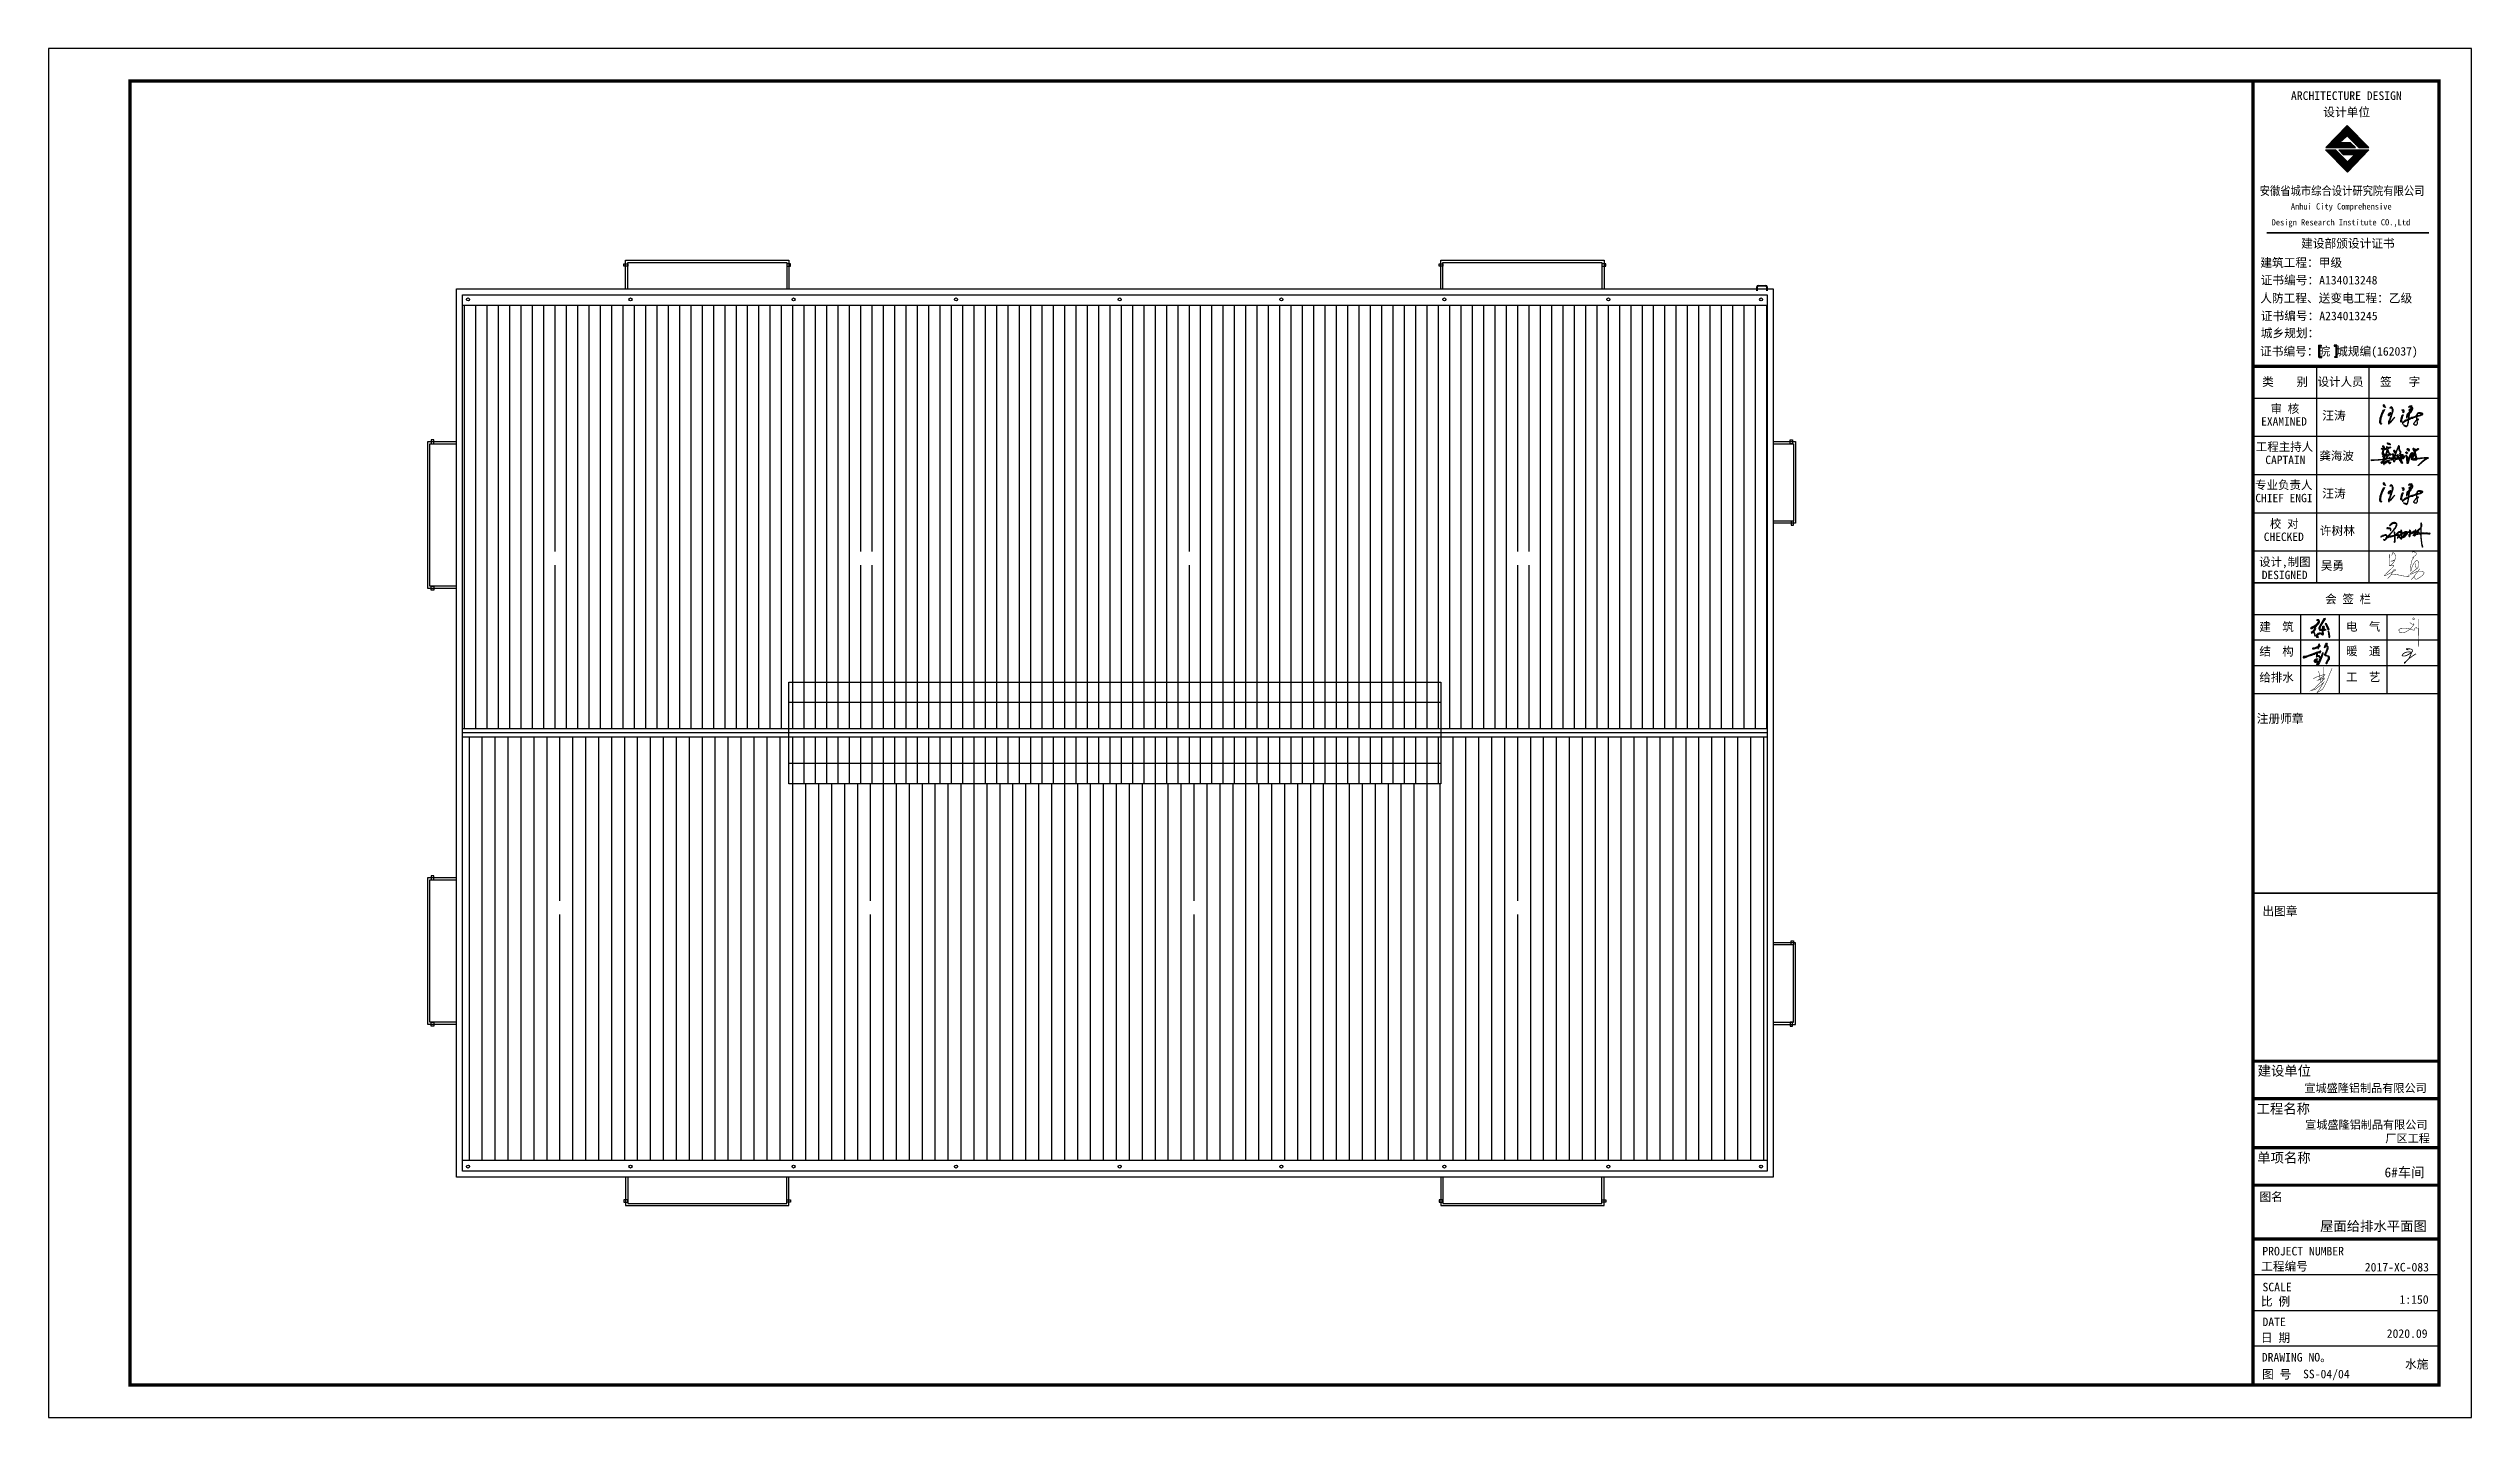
# Model space of a CAD drawing. Extents: x 1036631 to 1215829, y 649019 to 896649.
# Drawn here: x 1096949 to 1215829, y 649019 to 716219 of the extents above; entities that cross this region are included whole.
import ezdxf

# ---------------------------------------------------------------- set-up
doc = ezdxf.new("R2010")
doc.units = 0
doc.header["$LTSCALE"] = 1000
doc.header["$MEASUREMENT"] = 0
for name, color, linetype in [('0-签名', 2, 'Continuous'), ('A_DE_DETAIL_3', 144, 'Continuous'), ('AXIS', 3, 'Continuous'), ('BEAM', 7, 'Continuous'), ('DIM_IDEN', 3, 'Continuous'), ('PUB_TEXT', 7, 'Continuous'), ('PUB_TITLE', 4, 'Continuous'), ('卫浴', 7, 'Continuous'), ('图框', 7, 'Continuous'), ('签名', 7, 'Continuous'), ('粉刷', 8, 'Continuous'), ('落水管', 6, 'Continuous')]:
    doc.layers.add(name, color=color, linetype=linetype)
doc.styles.add('STYLE-黑体', font='simhei.ttf')
doc.styles.add('宋体', font='')
doc.styles.add('黑体', font='simhei.ttf')
doc.styles.get('宋体').set_extended_font_data('NSimSun')
pattern_1 = [(90, (0, 19974.9), (-555.625, 6e-14), [])]

msp = doc.modelspace()

# ---------------------------------------------------------------- texts
at = {"layer": '0-签名', "color": 4, "style": 'STYLE-黑体'}
msp.add_text('吴勇', height=420.7, dxfattribs=at).set_placement((1208433, 690628))
at = {"layer": 'PUB_TEXT'}
for s, height, style, p in [('宣城盛隆铝制品有限公司', 400, '黑体', (1207630, 664990)), ('宣城盛隆铝制品有限公司', 400, '黑体', (1207667, 663191)), ('厂区工程', 400, '黑体', (1211601, 662519)), ('6#车间', 480, '黑体', (1211560, 660813)), ('屋面给排水平面图', 480, '宋体', (1208397, 658175, 0)), ('2017-XC-083', 420.71, '黑体', (1210592, 656189)), ('1:150', 420.7, '黑体', (1212292, 654603)), ('2020.09', 420.7, '黑体', (1211668, 652932)), ('水施', 420.7, '黑体', (1212567, 651427)), ('SS-04/04', 420.7, '黑体', (1207561, 650946))]:
    msp.add_text(s, height=height, dxfattribs=dict(at, style=style)).set_placement(p)
at = {"layer": '图框', "color": 4}
for s, height, style, p in [('ARCHITECTURE DESIGN', 420.71, '黑体', (1206969, 713691)), ('设计单位', 420.7, '黑体', (1208555, 712885)), ('Anhui City Comprehensive ', 302.78, '黑体', (1206965, 708312)), (' Design Research Institute CO.,Ltd', 302.78, '黑体', (1205817, 707533)), ('建设部颁设计证书', 420.7, '黑体', (1207469, 706435)), (' 建筑工程：甲级', 420.7, '黑体', (1205179, 705493)), ('证书编号：A134013248', 420.71, '黑体', (1205483, 704635)), ('人防工程、送变电工程：乙级', 420.71, '黑体', (1205461, 703749)), ('证书编号：A234013245', 420.71, '黑体', (1205491, 702879)), ('证书编号：皖 城规编(162037)', 420.71, '黑体', (1205454, 701142)), ('城乡规划：', 420.7, '黑体', (1205488, 702038)), ('汪涛', 420.7, 'STYLE-黑体', (1208505, 697988)), ('汪涛', 420.7, 'STYLE-黑体', (1208505, 694164)), ('许树林', 420.7, 'STYLE-黑体', (1208388, 692338)), ('注册师章', 420.7, '黑体', (1205289, 683113)), ('出图章', 420.7, '黑体', (1205567, 673662)), ('建设单位', 480, '黑体', (1205335, 665799)), ('工程名称', 480, '黑体', (1205282, 663940)), ('单项名称', 480, '黑体', (1205314, 661533)), ('图名', 420.7, '黑体', (1205424, 659642)), ('工程编号', 420.7, '黑体', (1205507, 656231)), ('SCALE', 420.7, '黑体', (1205574, 655214)), ('比 例', 420.7, '黑体', (1205493, 654506)), ('DATE', 420.7, '黑体', (1205572, 653505)), ('日 期', 420.7, '黑体', (1205493, 652725)), ('DRAWING NO。', 420.71, '黑体', (1205538, 651769)), ('图 号', 420.7, '黑体', (1205552, 650929))]:
    msp.add_text(s, height=height, dxfattribs=dict(at, style=style)).set_placement(p)
at = {"layer": '图框', "color": 4, "style": '黑体', "width": 0.88}
msp.add_text('安徽省城市综合设计研究院有限公司', height=420.71, dxfattribs=at).set_placement((1205438, 709019))
at = {"layer": '图框', "color": 0}
for s, height, style, p in [('类    别 ', 412.3, 'STYLE-黑体', (1205559, 699652)), ('设计人员', 412.3, 'STYLE-黑体', (1208279, 699652)), ('签   字', 412.3, 'STYLE-黑体', (1211342, 699652)), ('EXAMINED ', 412.3, 'STYLE-黑体', (1205508, 697708)), ('审 核', 412.3, 'STYLE-黑体', (1205972, 698327)), ('工程主持人', 412.3, 'STYLE-黑体', (1205246, 696459)), ('CAPTAIN', 412.3, 'STYLE-黑体', (1205713, 695819)), ('专业负责人', 412.3, 'STYLE-黑体', (1205211, 694585)), ('CHIEF ENGI', 412.3, 'STYLE-黑体', (1205223, 693945)), ('校 对', 412.3, 'STYLE-黑体', (1205936, 692684)), ('CHECKED  ', 412.3, 'STYLE-黑体', (1205636, 692044)), ('设计,制图', 412.3, 'STYLE-黑体', (1205403, 690810)), ('DESIGNED ', 412.3, 'STYLE-黑体', (1205538, 690170)), ('会 签 栏', 412.3, 'STYLE-黑体', (1208651, 688985)), ('建  筑', 412.3, 'STYLE-黑体', (1205420, 687623)), ('电  气', 412.3, 'STYLE-黑体', (1209670, 687636)), ('结  构', 412.3, 'STYLE-黑体', (1205420, 686416)), ('暖  通', 412.3, 'STYLE-黑体', (1209670, 686430)), ('给排水', 412.3, 'STYLE-黑体', (1205420, 685142)), ('工  艺', 412.3, 'STYLE-黑体', (1209670, 685155)), ('PROJECT NUMBER', 420.71, '黑体', (1205564, 656975))]:
    msp.add_text(s, height=height, dxfattribs=dict(at, style=style)).set_placement(p)
at = {"layer": '签名', "color": 4, "style": 'STYLE-黑体'}
msp.add_text('龚海波', height=413.1, dxfattribs=at).set_placement((1208366, 696013))

# ---------------------------------------------------------------- blocks, each defined once
blk = doc.blocks.new('A$C35DB12B6')
at = {"layer": 'BEAM', "linetype": 'ByBlock'}
for p, q in [((39, 500), (239, 500)), ((39, 473), (239, 473)), ((240, 27), (40, 27)), ((240, 0), (40, 0)), ((279, 433), (280, 67)), ((306, 433), (307, 67))]:
    blk.add_line(p, q, dxfattribs=at)
for centre, radius, start, end in [((239, 433), 66.7, 0, 90), ((239, 433), 40, 0, 90), ((240, 67), 40, 270, 0), ((240, 67), 66.7, 270, 0)]:
    blk.add_arc(centre, radius, start, end, dxfattribs=at)
at = {"layer": 'DIM_IDEN'}
blk.add_circle((0, 0), 0, dxfattribs=at)

# ---------------------------------------------------------------- hatches: boundary and pattern name
for color, points in [(1, [(1209359, 711588), (1209724, 712433), (1208673, 711354), (1210136, 711354), (1209893, 711588)]), (1, [(1210297, 711349), (1210792, 711349), (1209724, 712433)]), (256, [(1208677, 686443), (1208664, 686468), (1208672, 686497), (1208688, 686539), (1208708, 686592), (1208736, 686633), (1208777, 686729), (1208784, 686766), (1208785, 686798), (1208783, 686832), (1208771, 686866), (1208741, 686892), (1208736, 686909), (1208732, 686944), (1208730, 686969), (1208733, 686990), (1208740, 687029), (1208729, 687032), (1208709, 687028), (1208686, 686982), (1208663, 686957), (1208646, 686921), (1208633, 686867), (1208620, 686830), (1208620, 686812), (1208631, 686800), (1208633, 686816), (1208650, 686858), (1208660, 686886), (1208676, 686917), (1208685, 686921), (1208696, 686912), (1208718, 686875), (1208731, 686855), (1208754, 686836), (1208760, 686797), (1208749, 686772), (1208741, 686699), (1208692, 686617), (1208662, 686556), (1208627, 686492), (1208633, 686436), (1208641, 686422), (1208659, 686400), (1208734, 686386), (1208780, 686385), (1208801, 686369), (1208810, 686343), (1208807, 686282), (1208794, 686245), (1208782, 686219), (1208763, 686194), (1208730, 686129), (1208721, 686079), (1208685, 686051), (1208690, 686027), (1208701, 686011), (1208712, 686011), (1208725, 686034), (1208753, 686093), (1208779, 686135), (1208815, 686190), (1208836, 686226), (1208847, 686284), (1208847, 686339), (1208820, 686388), (1208797, 686402), (1208751, 686414), (1208726, 686416), (1208693, 686433)])]:
    msp.add_hatch(color=color).paths.add_polyline_path(points)
at = {"linetype": 'Continuous'}
h = msp.add_hatch(color=4, dxfattribs=at)
h.dxf.hatch_style = 1
h.paths.add_polyline_path([(1211876, 692607), (1211879, 692610), (1211873, 692640), (1211857, 692656), (1211830, 692669), (1211763, 692680), (1211746, 692688), (1211744, 692686), (1211711, 692694), (1211687, 692691), (1211676, 692680), (1211676, 692664), (1211700, 692669), (1211706, 692664), (1211727, 692659), (1211773, 692659), (1211787, 692650), (1211800, 692650), (1211817, 692642), (1211833, 692642), (1211854, 692626), (1211857, 692591), (1211852, 692588), (1211846, 692567), (1211833, 692545), (1211841, 692537), (1211865, 692567), (1211876, 692588)], flags=17)
h.paths.add_polyline_path([(1212192, 692342), (1212195, 692345), (1212176, 692375), (1212149, 692396), (1212138, 692399), (1212130, 692391), (1212130, 692383), (1212155, 692356), (1212141, 692350), (1212122, 692350), (1212082, 692337), (1212065, 692456), (1212055, 692475), (1212046, 692475), (1212041, 692469), (1212041, 692423), (1212049, 692402), (1212049, 692375), (1212055, 692356), (1212055, 692331), (1212041, 692323), (1212025, 692323), (1212009, 692315), (1211879, 692283), (1211854, 692272), (1211814, 692264), (1211698, 692226), (1211708, 692237), (1211708, 692242), (1211784, 692310), (1211906, 692440), (1211992, 692537), (1212087, 692659), (1212119, 692713), (1212160, 692802), (1212168, 692856), (1212160, 692888), (1212136, 692915), (1212111, 692929), (1212057, 692943), (1212017, 692945), (1211968, 692932), (1211892, 692888), (1211830, 692837), (1211811, 692826), (1211800, 692815), (1211803, 692807), (1211817, 692810), (1211865, 692840), (1211895, 692867), (1211971, 692910), (1212009, 692924), (1212044, 692924), (1212057, 692918), (1212063, 692921), (1212068, 692915), (1212111, 692902), (1212122, 692888), (1212138, 692880), (1212144, 692867), (1212141, 692821), (1212117, 692780), (1212117, 692772), (1212084, 692710), (1212087, 692705), (1212063, 692667), (1212060, 692656), (1212044, 692642), (1212041, 692632), (1211944, 692510), (1211809, 692364), (1211779, 692337), (1211771, 692323), (1211676, 692237), (1211679, 692272), (1211673, 692307), (1211662, 692326), (1211635, 692348), (1211587, 692348), (1211535, 692337), (1211489, 692315), (1211468, 692310), (1211454, 692299), (1211416, 692283), (1211379, 692258), (1211379, 692242), (1211392, 692234), (1211422, 692258), (1211506, 692299), (1211530, 692304), (1211541, 692312), (1211614, 692326), (1211635, 692318), (1211646, 692307), (1211652, 692294), (1211652, 692248), (1211641, 692210), (1211619, 692185), (1211625, 692158), (1211595, 692118), (1211573, 692104), (1211560, 692104), (1211516, 692121), (1211508, 692121), (1211503, 692110), (1211514, 692099), (1211544, 692088), (1211573, 692085), (1211598, 692096), (1211622, 692118), (1211657, 692172), (1211671, 692185), (1211714, 692207), (1211733, 692210), (1211744, 692218), (1211773, 692223), (1211863, 692253), (1211938, 692269), (1211946, 692275), (1211968, 692277), (1211992, 692288), (1212017, 692291), (1212052, 692302), (1212057, 692299), (1212057, 692066), (1212052, 692037), (1212025, 692018), (1212025, 692002), (1212030, 691991), (1212052, 691974), (1212068, 691988), (1212079, 692023), (1212084, 692093), (1212084, 692302), (1212092, 692312), (1212147, 692326), (1212179, 692329)])
h.paths.add_polyline_path([(1212384, 692218), (1212384, 692196), (1212382, 692188), (1212363, 692188), (1212322, 692215), (1212276, 692269), (1212276, 692280), (1212338, 692342), (1212360, 692358), (1212371, 692358), (1212376, 692264)], flags=16)
h.paths.add_polyline_path([(1212668, 692434), (1212663, 692426), (1212652, 692399), (1212601, 692334), (1212530, 692267), (1212482, 692237), (1212468, 692239), (1212476, 692264), (1212484, 692269), (1212487, 692283), (1212533, 692345), (1212582, 692391), (1212628, 692423), (1212660, 692440)], flags=16)
h.paths.add_polyline_path([(1212798, 692361), (1212793, 692318), (1212787, 692307), (1212782, 692307), (1212777, 692318), (1212777, 692337), (1212785, 692356), (1212793, 692364)], flags=16)
h.paths.add_polyline_path([(1213063, 692440), (1213063, 692413), (1213058, 692402), (1213058, 692372), (1213050, 692356), (1213039, 692353), (1213020, 692377), (1213017, 692399), (1213023, 692415), (1213052, 692442)], flags=16)
h.paths.add_polyline_path([(1213250, 692431), (1213250, 692415), (1213247, 692410), (1213228, 692410), (1213174, 692399), (1213163, 692402), (1213161, 692407), (1213206, 692450), (1213236, 692464), (1213244, 692456)], flags=16)
h.paths.add_polyline_path([(1213342, 692669), (1213339, 692580), (1213334, 692545), (1213334, 692461), (1213331, 692423), (1213325, 692413), (1213269, 692413), (1213263, 692418), (1213261, 692453), (1213252, 692475), (1213244, 692483), (1213228, 692483), (1213158, 692429), (1213112, 692385), (1213087, 692375), (1213077, 692380), (1213085, 692450), (1213109, 692480), (1213247, 692591), (1213334, 692675), (1213339, 692675)], flags=16)
h.paths.add_polyline_path([(1213371, 692848), (1213371, 692813), (1213371, 692780), (1213363, 692769), (1213363, 692851), (1213366, 692853)], flags=16)
h.paths.add_polyline_path([(1213804, 692404), (1213807, 692407), (1213801, 692415), (1213788, 692421), (1213682, 692418), (1213669, 692423), (1213563, 692423), (1213536, 692418), (1213520, 692423), (1213361, 692421), (1213352, 692426), (1213352, 692499), (1213363, 692702), (1213390, 692775), (1213390, 692840), (1213382, 692883), (1213371, 692913), (1213355, 692924), (1213347, 692913), (1213347, 692729), (1213336, 692702), (1213263, 692626), (1213228, 692602), (1213212, 692583), (1213198, 692577), (1213166, 692545), (1213161, 692545), (1213142, 692526), (1213120, 692515), (1213106, 692502), (1213096, 692504), (1213104, 692564), (1213098, 692577), (1213090, 692586), (1213082, 692586), (1213074, 692575), (1213079, 692548), (1213071, 692540), (1213017, 692518), (1212863, 692429), (1212836, 692421), (1212825, 692423), (1212828, 692480), (1212833, 692491), (1212847, 692499), (1212850, 692510), (1212828, 692545), (1212806, 692567), (1212793, 692567), (1212787, 692561), (1212793, 692534), (1212798, 692526), (1212795, 692502), (1212758, 692496), (1212701, 692480), (1212685, 692480), (1212658, 692494), (1212598, 692494), (1212571, 692488), (1212547, 692477), (1212544, 692480), (1212536, 692475), (1212522, 692475), (1212506, 692464), (1212460, 692448), (1212414, 692421), (1212401, 692407), (1212393, 692407), (1212384, 692469), (1212387, 692483), (1212406, 692496), (1212411, 692521), (1212395, 692542), (1212387, 692561), (1212379, 692569), (1212368, 692572), (1212355, 692556), (1212355, 692515), (1212347, 692507), (1212287, 692494), (1212265, 692486), (1212247, 692472), (1212230, 692469), (1212214, 692453), (1212201, 692448), (1212184, 692423), (1212192, 692413), (1212206, 692415), (1212238, 692445), (1212276, 692467), (1212325, 692475), (1212336, 692480), (1212355, 692480), (1212366, 692413), (1212366, 692388), (1212352, 692375), (1212325, 692358), (1212268, 692302), (1212263, 692302), (1212255, 692321), (1212252, 692350), (1212233, 692353), (1212225, 692342), (1212211, 692256), (1212206, 692248), (1212206, 692231), (1212195, 692210), (1212195, 692191), (1212201, 692185), (1212211, 692185), (1212220, 692194), (1212244, 692239), (1212260, 692256), (1212290, 692218), (1212322, 692185), (1212360, 692156), (1212382, 692145), (1212409, 692153), (1212417, 692169), (1212406, 692256), (1212398, 692356), (1212398, 692375), (1212403, 692385), (1212452, 692418), (1212528, 692453), (1212590, 692469), (1212652, 692469), (1212658, 692461), (1212631, 692448), (1212566, 692404), (1212498, 692334), (1212455, 692272), (1212444, 692248), (1212444, 692234), (1212449, 692223), (1212460, 692215), (1212479, 692215), (1212512, 692229), (1212568, 692275), (1212636, 692342), (1212666, 692380), (1212674, 692402), (1212682, 692410), (1212693, 692445), (1212704, 692456), (1212728, 692469), (1212790, 692483), (1212798, 692483), (1212806, 692475), (1212804, 692402), (1212798, 692394), (1212771, 692377), (1212755, 692353), (1212752, 692307), (1212768, 692269), (1212779, 692258), (1212787, 692258), (1212801, 692269), (1212812, 692294), (1212825, 692383), (1212868, 692413), (1212912, 692431), (1213014, 692496), (1213047, 692513), (1213069, 692518), (1213074, 692513), (1213069, 692477), (1213025, 692445), (1212996, 692399), (1212996, 692377), (1213017, 692342), (1213017, 692329), (1213004, 692307), (1213009, 692296), (1213025, 692296), (1213058, 692310), (1213096, 692350), (1213120, 692369), (1213147, 692375), (1213163, 692383), (1213201, 692385), (1213217, 692391), (1213263, 692388), (1213288, 692396), (1213328, 692396), (1213334, 692388), (1213331, 692356), (1213336, 692318), (1213334, 692310), (1213342, 692185), (1213352, 692137), (1213352, 692077), (1213374, 691964), (1213377, 691901), (1213396, 691839), (1213412, 691758), (1213423, 691745), (1213434, 691750), (1213415, 691858), (1213390, 691953), (1213371, 692072), (1213369, 692145), (1213363, 692169), (1213352, 692367), (1213355, 692396), (1213371, 692402), (1213380, 692399), (1213496, 692407), (1213650, 692407), (1213661, 692402), (1213701, 692404), (1213715, 692394), (1213791, 692394)])
h = msp.add_hatch(color=256)
h.paths.add_polyline_path([(1208772, 687599), (1208810, 687572), (1208816, 687495), (1208829, 687350), (1208847, 687312), (1208873, 687326), (1208873, 687375), (1208862, 687476), (1208849, 687570), (1208808, 687602)])
h.paths.add_polyline_path([(1208641, 687979), (1208697, 687919), (1208770, 687738), (1208846, 687684), (1208828, 687735), (1208789, 687810), (1208749, 687914), (1208714, 687976), (1208669, 687993)])
h.paths.add_polyline_path([(1208525, 687806), (1208550, 687814), (1208567, 687780), (1208548, 687763), (1208524, 687768), (1208507, 687742), (1208502, 687725), (1208481, 687704), (1208392, 687669), (1208374, 687660), (1208390, 687643), (1208482, 687660), (1208505, 687655), (1208503, 687621), (1208508, 687498), (1208508, 687473), (1208479, 687502), (1208420, 687525), (1208354, 687517), (1208292, 687495), (1208243, 687447), (1208207, 687398), (1208209, 687362), (1208224, 687323), (1208244, 687323), (1208307, 687313), (1208324, 687346), (1208284, 687346), (1208252, 687358), (1208268, 687407), (1208305, 687459), (1208351, 687488), (1208388, 687494), (1208426, 687495), (1208476, 687467), (1208519, 687441), (1208561, 687459), (1208558, 687493), (1208552, 687603), (1208556, 687660), (1208585, 687674), (1208633, 687664), (1208693, 687683), (1208652, 687699), (1208569, 687702), (1208603, 687742), (1208617, 687790), (1208596, 687841), (1208541, 687854), (1208507, 687837)])
h.paths.add_polyline_path([(1208653, 688243), (1208588, 688220), (1208494, 688073), (1208366, 687847), (1208332, 687761), (1208336, 687720), (1208394, 687744), (1208422, 687756), (1208406, 687791), (1208405, 687811), (1208579, 688109), (1208640, 688189), (1208662, 688216)])
h.paths.add_polyline_path([(1208225, 688152), (1208290, 688139), (1208320, 688107), (1208301, 688062), (1208223, 687955), (1208188, 687909), (1208108, 687866), (1207998, 687811), (1207934, 687787), (1207951, 687755), (1207995, 687755), (1208081, 687797), (1208137, 687797), (1208154, 687777), (1208109, 687694), (1208042, 687601), (1207956, 687546), (1207976, 687518), (1208062, 687549), (1208104, 687529), (1208125, 687437), (1208134, 687385), (1208159, 687391), (1208150, 687422), (1208142, 687510), (1208113, 687557), (1208091, 687577), (1208162, 687686), (1208182, 687747), (1208178, 687805), (1208162, 687826), (1208222, 687871), (1208314, 687985), (1208363, 688055), (1208363, 688107), (1208332, 688168), (1208303, 688174), (1208258, 688168)])
h = msp.add_hatch(color=256)
h.paths.add_polyline_path([(1207789, 686374), (1207862, 686400), (1207989, 686446), (1208054, 686475), (1208133, 686496), (1208178, 686520), (1208232, 686538), (1208265, 686550), (1208325, 686571), (1208353, 686583), (1208369, 686586), (1208372, 686569), (1208365, 686551), (1208379, 686547), (1208388, 686551), (1208413, 686568), (1208427, 686587), (1208441, 686613), (1208429, 686637), (1208399, 686632), (1208333, 686609), (1208210, 686567), (1208060, 686512), (1207966, 686476), (1207828, 686424), (1207748, 686395), (1207737, 686398), (1207697, 686376), (1207671, 686370), (1207665, 686365), (1207633, 686365), (1207631, 686379), (1207625, 686389), (1207608, 686383), (1207599, 686375), (1207572, 686354), (1207568, 686341), (1207572, 686324), (1207587, 686313), (1207624, 686313), (1207722, 686346)])
h.paths.add_polyline_path([(1208329, 686837), (1208342, 686844), (1208360, 686849), (1208373, 686858), (1208384, 686865), (1208388, 686874), (1208395, 686883), (1208397, 686902), (1208385, 686918), (1208374, 686912), (1208363, 686900), (1208351, 686892), (1208345, 686906), (1208350, 686914), (1208357, 686926), (1208364, 686940), (1208369, 686952), (1208369, 686963), (1208365, 686972), (1208347, 686974), (1208334, 686973), (1208330, 686966), (1208326, 686954), (1208322, 686943), (1208320, 686926), (1208317, 686912), (1208312, 686891), (1208309, 686875), (1208300, 686863), (1208287, 686858), (1208267, 686844), (1208221, 686825), (1208182, 686811), (1208157, 686799), (1208132, 686790), (1208091, 686780), (1208045, 686777), (1208027, 686770), (1208029, 686751), (1208058, 686748), (1208116, 686757), (1208162, 686773), (1208208, 686786), (1208236, 686802), (1208264, 686812), (1208278, 686818), (1208284, 686812), (1208283, 686798), (1208286, 686780), (1208293, 686766), (1208303, 686764), (1208316, 686770), (1208321, 686781), (1208321, 686803), (1208321, 686823)])
h.paths.add_polyline_path([(1208249, 686404), (1208248, 686424), (1208247, 686452), (1208259, 686469), (1208280, 686490), (1208277, 686504), (1208251, 686508), (1208234, 686493), (1208223, 686464), (1208216, 686438), (1208218, 686398), (1208215, 686377), (1208212, 686361), (1208223, 686353), (1208238, 686353), (1208257, 686367), (1208271, 686382), (1208295, 686388), (1208329, 686389), (1208341, 686386), (1208355, 686378), (1208361, 686359), (1208357, 686339), (1208361, 686320), (1208372, 686319), (1208384, 686327), (1208390, 686360), (1208382, 686397), (1208359, 686411), (1208319, 686410), (1208271, 686408)], flags=17)
h.paths.add_polyline_path([(1208233, 686234), (1208248, 686238), (1208284, 686243), (1208285, 686261), (1208269, 686266), (1208241, 686266), (1208229, 686261), (1208208, 686251), (1208190, 686245), (1208185, 686230), (1208191, 686210), (1208200, 686200), (1208215, 686201), (1208219, 686213)], flags=17)
h.paths.add_polyline_path([(1208162, 686133), (1208171, 686160), (1208171, 686197), (1208167, 686222), (1208148, 686227), (1208137, 686216), (1208132, 686187), (1208125, 686152), (1208125, 686118), (1208137, 686085), (1208144, 686075), (1208172, 686077), (1208192, 686085), (1208207, 686107), (1208223, 686118), (1208235, 686127), (1208249, 686139), (1208265, 686123), (1208263, 686086), (1208253, 686062), (1208251, 686019), (1208242, 685979), (1208235, 685954), (1208243, 685933), (1208264, 685931), (1208286, 685951), (1208324, 685996), (1208363, 686084), (1208415, 686198), (1208487, 686365), (1208532, 686494), (1208540, 686566), (1208505, 686465), (1208448, 686345), (1208408, 686268), (1208356, 686140), (1208328, 686094), (1208294, 686023), (1208273, 685989), (1208275, 686020), (1208282, 686067), (1208292, 686100), (1208289, 686125), (1208276, 686152), (1208260, 686163), (1208241, 686160), (1208213, 686142), (1208200, 686123), (1208182, 686100), (1208164, 686105)])
at = {"layer": 'A_DE_DETAIL_3'}
for points in [[(1209147, 711245), (1208661, 711245), (1209738, 710152)], [(1209314, 711248), (1209553, 710998), (1210094, 710998), (1209738, 710152), (1210793, 711248)]]:
    msp.add_hatch(color=1, dxfattribs=at).paths.add_polyline_path(points)
at = {"layer": 'PUB_TEXT'}
h = msp.add_hatch(dxfattribs=at)
h.set_pattern_fill('DOTS', color=256, scale=480.000003, style=0)
h.set_pattern_definition([(0, (-2437256.924, 2090112.764), (15.00000008, 30.00000016), [0, -30.00000016])])
h.paths.add_polyline_path([(1209738, 710152), (1209738, 710656), (1209147, 711245)])
h.paths.add_polyline_path([(1210094, 710998), (1209738, 710656), (1209738, 710152)])
h.paths.add_polyline_path([(1209724, 712433), (1209724, 711936), (1210297, 711349)])
h.paths.add_polyline_path([(1209724, 711936), (1209724, 712433), (1209359, 711588)])
h = msp.add_hatch(color=4, dxfattribs=at)
h.paths.add_polyline_path([(1211520, 698415), (1211561, 698491), (1211551, 698501), (1211507, 698469), (1211476, 698419), (1211450, 698342), (1211408, 698255), (1211380, 698155), (1211354, 698071), (1211343, 698002), (1211332, 697933), (1211332, 697866), (1211354, 697804), (1211376, 697785), (1211391, 697781), (1211404, 697786), (1211406, 697805), (1211392, 697816), (1211375, 697826), (1211362, 697872), (1211362, 697962), (1211373, 698036), (1211381, 698077), (1211409, 698148), (1211427, 698215), (1211443, 698253), (1211473, 698315)])
h.paths.add_polyline_path([(1211571, 698658), (1211560, 698674), (1211556, 698696), (1211546, 698720), (1211523, 698735), (1211506, 698725), (1211513, 698680), (1211546, 698629), (1211573, 698609), (1211591, 698587), (1211608, 698592), (1211589, 698630)])
for points in [[(1211877, 698225), (1211872, 698192), (1211845, 698113), (1211799, 697987), (1211768, 697935), (1211761, 697904), (1211753, 697854), (1211759, 697799), (1211784, 697797), (1211795, 697815), (1211810, 697832), (1211835, 697851), (1211852, 697867), (1211879, 697896), (1211921, 697937), (1211948, 697972), (1211997, 698036), (1212022, 698064), (1212050, 698094), (1212061, 698109), (1212011, 698073), (1211980, 698034), (1211936, 697988), (1211913, 697954), (1211862, 697897), (1211849, 697886), (1211826, 697880), (1211806, 697880), (1211794, 697888), (1211800, 697905), (1211834, 697982), (1211873, 698081), (1211899, 698156), (1211921, 698230), (1211937, 698288), (1211969, 698378), (1211985, 698430), (1211978, 698496), (1211957, 698552), (1211948, 698582), (1211923, 698605), (1211894, 698620), (1211880, 698621), (1211865, 698616), (1211846, 698601), (1211838, 698587), (1211828, 698564), (1211830, 698555), (1211872, 698590), (1211890, 698585), (1211909, 698576), (1211931, 698535), (1211938, 698474), (1211938, 698402), (1211930, 698353), (1211914, 698308), (1211898, 698305), (1211865, 698328), (1211836, 698330), (1211807, 698316), (1211771, 698294), (1211754, 698276), (1211738, 698249), (1211739, 698228), (1211745, 698214), (1211758, 698207), (1211780, 698204), (1211804, 698212), (1211824, 698223), (1211783, 698220), (1211768, 698228), (1211769, 698244), (1211783, 698257), (1211791, 698270), (1211816, 698290), (1211846, 698298), (1211878, 698293), (1211883, 698276), (1211872, 698265), (1211857, 698249), (1211847, 698237), (1211848, 698231), (1211870, 698242)], [(1211877, 694400), (1211872, 694368), (1211845, 694288), (1211799, 694162), (1211768, 694110), (1211761, 694079), (1211753, 694029), (1211759, 693975), (1211784, 693972), (1211795, 693990), (1211810, 694007), (1211835, 694027), (1211852, 694043), (1211879, 694071), (1211921, 694112), (1211948, 694147), (1211997, 694212), (1212022, 694240), (1212050, 694269), (1212061, 694284), (1212011, 694248), (1211980, 694210), (1211936, 694163), (1211913, 694130), (1211862, 694073), (1211849, 694061), (1211826, 694056), (1211806, 694055), (1211794, 694063), (1211800, 694081), (1211834, 694157), (1211873, 694256), (1211899, 694331), (1211921, 694406), (1211937, 694463), (1211969, 694553), (1211985, 694605), (1211978, 694671), (1211957, 694728), (1211948, 694758), (1211923, 694780), (1211894, 694795), (1211880, 694796), (1211865, 694791), (1211846, 694776), (1211838, 694762), (1211828, 694740), (1211830, 694730), (1211872, 694766), (1211890, 694760), (1211909, 694751), (1211931, 694710), (1211938, 694649), (1211938, 694577), (1211930, 694528), (1211914, 694484), (1211898, 694481), (1211865, 694504), (1211836, 694506), (1211807, 694491), (1211771, 694470), (1211754, 694451), (1211738, 694424), (1211739, 694404), (1211745, 694390), (1211758, 694382), (1211780, 694380), (1211804, 694387), (1211824, 694399), (1211783, 694396), (1211768, 694404), (1211769, 694420), (1211783, 694432), (1211791, 694445), (1211816, 694465), (1211846, 694473), (1211878, 694469), (1211883, 694451), (1211872, 694440), (1211857, 694424), (1211847, 694413), (1211848, 694406), (1211870, 694417)]]:
    msp.add_hatch(color=4, dxfattribs=at).paths.add_polyline_path(points)
h = msp.add_hatch(color=4, dxfattribs=at)
h.paths.add_polyline_path([(1212459, 698237), (1212441, 698224), (1212429, 698212), (1212415, 698176), (1212396, 698094), (1212382, 698033), (1212359, 697944), (1212363, 697899), (1212369, 697869), (1212388, 697868), (1212392, 697889), (1212389, 697934), (1212389, 697982), (1212393, 698005), (1212408, 698050), (1212423, 698076), (1212424, 698122), (1212469, 698233)])
h.paths.add_polyline_path([(1212468, 698416), (1212473, 698385), (1212481, 698331), (1212490, 698343), (1212494, 698352), (1212502, 698372), (1212506, 698419), (1212503, 698441), (1212484, 698473), (1212457, 698489), (1212433, 698475), (1212446, 698439)])
h = msp.add_hatch(color=4, dxfattribs=at)
h.paths.add_polyline_path([(1212786, 698030), (1212863, 698070), (1212941, 698076), (1212932, 698110), (1212908, 698103), (1212844, 698079), (1212803, 698066), (1212780, 698049), (1212766, 698047), (1212760, 698062), (1212757, 698112), (1212769, 698157), (1212790, 698239), (1212793, 698294), (1212810, 698320), (1212828, 698349), (1212864, 698365), (1212879, 698422), (1212913, 698465), (1212875, 698441), (1212865, 698416), (1212848, 698402), (1212842, 698394), (1212831, 698405), (1212839, 698454), (1212850, 698488), (1212871, 698519), (1212887, 698549), (1212912, 698559), (1212922, 698550), (1212934, 698533), (1212921, 698503), (1212912, 698484), (1212909, 698476), (1212921, 698471), (1212938, 698514), (1212950, 698527), (1212953, 698567), (1212938, 698593), (1212919, 698595), (1212895, 698615), (1212915, 698641), (1212917, 698650), (1212874, 698670), (1212852, 698660), (1212837, 698657), (1212807, 698658), (1212776, 698652), (1212746, 698634), (1212744, 698612), (1212792, 698622), (1212848, 698626), (1212863, 698621), (1212872, 698591), (1212847, 698549), (1212819, 698511), (1212774, 698478), (1212753, 698456), (1212776, 698448), (1212789, 698446), (1212803, 698441), (1212793, 698419), (1212784, 698399), (1212765, 698370), (1212714, 698320), (1212684, 698288), (1212679, 698272), (1212660, 698237), (1212655, 698222), (1212651, 698208), (1212645, 698175), (1212665, 698209), (1212672, 698228), (1212680, 698244), (1212693, 698262), (1212701, 698274), (1212712, 698289), (1212726, 698299), (1212742, 698312), (1212761, 698311), (1212769, 698300), (1212764, 698277), (1212755, 698256), (1212741, 698227), (1212704, 698176), (1212691, 698159), (1212682, 698141), (1212669, 698133), (1212658, 698139), (1212653, 698162), (1212636, 698157), (1212636, 698133), (1212640, 698108), (1212640, 698087), (1212651, 698082), (1212662, 698094), (1212676, 698122), (1212691, 698132), (1212716, 698165), (1212728, 698181), (1212740, 698183), (1212744, 698158), (1212738, 698124), (1212730, 698047), (1212708, 698019), (1212663, 697997), (1212592, 697974), (1212560, 697952), (1212536, 697935), (1212517, 697926), (1212483, 697895), (1212459, 697871), (1212443, 697844), (1212440, 697818), (1212444, 697798), (1212449, 697783), (1212464, 697808), (1212464, 697824), (1212474, 697841), (1212484, 697857), (1212497, 697869), (1212531, 697888), (1212539, 697894), (1212573, 697917), (1212586, 697927), (1212612, 697937), (1212620, 697942), (1212643, 697956), (1212671, 697967), (1212689, 697974), (1212712, 697971), (1212713, 697949), (1212712, 697908), (1212710, 697857), (1212695, 697786), (1212695, 697743), (1212676, 697713), (1212655, 697701), (1212639, 697684), (1212582, 697703), (1212543, 697713), (1212526, 697724), (1212498, 697747), (1212516, 697710), (1212566, 697683), (1212603, 697668), (1212632, 697665), (1212662, 697676), (1212682, 697691), (1212692, 697708), (1212702, 697735), (1212727, 697829), (1212737, 697881), (1212739, 697933), (1212744, 697969), (1212746, 697981), (1212750, 698008)])
h.paths.add_polyline_path([(1213054, 698119), (1213093, 698137), (1213117, 698142), (1213128, 698096), (1213126, 698062), (1213128, 698016), (1213130, 698004), (1213131, 697961), (1213081, 697923), (1213065, 697892), (1213036, 697873), (1213028, 697853), (1213014, 697828), (1212988, 697803), (1212988, 697778), (1212997, 697770), (1213018, 697755), (1213031, 697745), (1213085, 697736), (1213115, 697740), (1213139, 697749), (1213147, 697759), (1213162, 697783), (1213171, 697804), (1213171, 697838), (1213180, 697880), (1213160, 697948), (1213175, 697972), (1213183, 697982), (1213205, 697996), (1213223, 698007), (1213233, 698019), (1213194, 698016), (1213189, 698002), (1213171, 697984), (1213150, 697999), (1213155, 698055), (1213152, 698088), (1213153, 698127), (1213151, 698143), (1213173, 698161), (1213189, 698169), (1213257, 698190), (1213331, 698201), (1213386, 698229), (1213413, 698241), (1213444, 698258), (1213447, 698279), (1213391, 698311), (1213321, 698337), (1213255, 698336), (1213227, 698336), (1213186, 698315), (1213170, 698301), (1213145, 698257), (1213129, 698198), (1213103, 698164), (1213048, 698141), (1212937, 698111), (1212946, 698078), (1212969, 698091)])
h.paths.add_polyline_path([(1213148, 698202), (1213159, 698210), (1213166, 698232), (1213179, 698261), (1213190, 698280), (1213209, 698294), (1213239, 698305), (1213256, 698306), (1213320, 698287), (1213345, 698274), (1213352, 698259), (1213347, 698237), (1213315, 698224), (1213291, 698217), (1213239, 698202), (1213199, 698195), (1213165, 698188)], flags=16)
h.paths.add_polyline_path([(1213112, 697917), (1213127, 697925), (1213155, 697904), (1213164, 697884), (1213160, 697868), (1213160, 697845), (1213155, 697812), (1213144, 697794), (1213131, 697780), (1213102, 697763), (1213054, 697763), (1213038, 697765), (1213024, 697769), (1213016, 697776), (1213022, 697814), (1213040, 697841), (1213063, 697868), (1213095, 697908)], flags=16)
h.paths.add_polyline_path([(1212937, 698111), (1212932, 698110), (1212941, 698076), (1212946, 698078)], flags=17)
h = msp.add_hatch(color=4, dxfattribs=at)
h.paths.add_polyline_path([(1211520, 694590), (1211561, 694666), (1211551, 694676), (1211507, 694644), (1211476, 694594), (1211450, 694518), (1211408, 694431), (1211380, 694330), (1211354, 694246), (1211343, 694178), (1211332, 694109), (1211332, 694041), (1211354, 693980), (1211376, 693960), (1211391, 693956), (1211404, 693962), (1211406, 693980), (1211392, 693991), (1211375, 694001), (1211362, 694047), (1211362, 694137), (1211373, 694212), (1211381, 694252), (1211409, 694323), (1211427, 694390), (1211443, 694428), (1211473, 694490)])
h.paths.add_polyline_path([(1211571, 694833), (1211560, 694849), (1211556, 694872), (1211546, 694895), (1211523, 694911), (1211506, 694900), (1211513, 694855), (1211546, 694804), (1211573, 694785), (1211591, 694762), (1211608, 694768), (1211589, 694805)])
h = msp.add_hatch(color=4, dxfattribs=at)
h.paths.add_polyline_path([(1212459, 694412), (1212441, 694399), (1212429, 694387), (1212415, 694351), (1212396, 694270), (1212382, 694209), (1212359, 694120), (1212363, 694074), (1212369, 694044), (1212388, 694043), (1212392, 694064), (1212389, 694110), (1212389, 694157), (1212393, 694180), (1212408, 694225), (1212423, 694252), (1212424, 694297), (1212469, 694409)])
h.paths.add_polyline_path([(1212468, 694592), (1212473, 694560), (1212481, 694506), (1212490, 694519), (1212494, 694527), (1212502, 694547), (1212506, 694595), (1212503, 694616), (1212484, 694648), (1212457, 694664), (1212433, 694651), (1212446, 694614)])
h = msp.add_hatch(color=4, dxfattribs=at)
h.paths.add_polyline_path([(1212786, 694205), (1212863, 694245), (1212941, 694251), (1212932, 694285), (1212908, 694279), (1212844, 694255), (1212803, 694241), (1212780, 694224), (1212766, 694223), (1212760, 694237), (1212757, 694288), (1212769, 694332), (1212790, 694414), (1212793, 694469), (1212810, 694496), (1212828, 694524), (1212864, 694541), (1212879, 694598), (1212913, 694640), (1212875, 694617), (1212865, 694592), (1212848, 694577), (1212842, 694569), (1212831, 694580), (1212839, 694629), (1212850, 694664), (1212871, 694695), (1212887, 694725), (1212912, 694734), (1212922, 694725), (1212934, 694708), (1212921, 694678), (1212912, 694660), (1212909, 694652), (1212921, 694646), (1212938, 694690), (1212950, 694702), (1212953, 694743), (1212938, 694768), (1212919, 694770), (1212895, 694790), (1212915, 694817), (1212917, 694825), (1212874, 694845), (1212852, 694836), (1212837, 694832), (1212807, 694833), (1212776, 694828), (1212746, 694809), (1212744, 694787), (1212792, 694797), (1212848, 694801), (1212863, 694796), (1212872, 694767), (1212847, 694725), (1212819, 694686), (1212774, 694653), (1212753, 694631), (1212776, 694623), (1212789, 694622), (1212803, 694617), (1212793, 694594), (1212784, 694574), (1212765, 694546), (1212714, 694495), (1212684, 694464), (1212679, 694448), (1212660, 694412), (1212655, 694398), (1212651, 694383), (1212645, 694351), (1212665, 694384), (1212672, 694403), (1212680, 694420), (1212693, 694437), (1212701, 694450), (1212712, 694465), (1212726, 694475), (1212742, 694487), (1212761, 694486), (1212769, 694475), (1212764, 694452), (1212755, 694431), (1212741, 694402), (1212704, 694352), (1212691, 694334), (1212682, 694316), (1212669, 694308), (1212658, 694315), (1212653, 694337), (1212636, 694332), (1212636, 694308), (1212640, 694283), (1212640, 694263), (1212651, 694257), (1212662, 694269), (1212676, 694297), (1212691, 694307), (1212716, 694340), (1212728, 694356), (1212740, 694359), (1212744, 694333), (1212738, 694300), (1212730, 694223), (1212708, 694194), (1212663, 694173), (1212592, 694150), (1212560, 694128), (1212536, 694111), (1212517, 694101), (1212483, 694071), (1212459, 694047), (1212443, 694019), (1212440, 693994), (1212444, 693973), (1212449, 693958), (1212464, 693983), (1212464, 693999), (1212474, 694016), (1212484, 694032), (1212497, 694044), (1212531, 694064), (1212539, 694069), (1212573, 694092), (1212586, 694102), (1212612, 694113), (1212620, 694118), (1212643, 694131), (1212671, 694142), (1212689, 694149), (1212712, 694146), (1212713, 694125), (1212712, 694083), (1212710, 694033), (1212695, 693961), (1212695, 693918), (1212676, 693888), (1212655, 693876), (1212639, 693859), (1212582, 693878), (1212543, 693888), (1212526, 693900), (1212498, 693922), (1212516, 693885), (1212566, 693859), (1212603, 693844), (1212632, 693840), (1212662, 693852), (1212682, 693866), (1212692, 693883), (1212702, 693910), (1212727, 694005), (1212737, 694056), (1212739, 694108), (1212744, 694144), (1212746, 694157), (1212750, 694183)])
h.paths.add_polyline_path([(1213054, 694294), (1213093, 694312), (1213117, 694317), (1213128, 694272), (1213126, 694237), (1213128, 694191), (1213130, 694179), (1213131, 694136), (1213081, 694098), (1213065, 694067), (1213036, 694048), (1213028, 694028), (1213014, 694004), (1212988, 693978), (1212988, 693953), (1212997, 693945), (1213018, 693930), (1213031, 693921), (1213085, 693911), (1213115, 693916), (1213139, 693924), (1213147, 693935), (1213162, 693958), (1213171, 693979), (1213171, 694013), (1213180, 694055), (1213160, 694123), (1213175, 694147), (1213183, 694157), (1213205, 694172), (1213223, 694182), (1213233, 694194), (1213194, 694192), (1213189, 694177), (1213171, 694159), (1213150, 694174), (1213155, 694230), (1213152, 694263), (1213153, 694302), (1213151, 694318), (1213173, 694336), (1213189, 694345), (1213257, 694365), (1213331, 694377), (1213386, 694404), (1213413, 694416), (1213444, 694433), (1213447, 694454), (1213391, 694487), (1213321, 694512), (1213255, 694511), (1213227, 694511), (1213186, 694490), (1213170, 694477), (1213145, 694432), (1213129, 694373), (1213103, 694339), (1213048, 694316), (1212937, 694287), (1212946, 694254), (1212969, 694266)])
h.paths.add_polyline_path([(1213148, 694378), (1213159, 694385), (1213166, 694407), (1213179, 694436), (1213190, 694456), (1213209, 694470), (1213239, 694480), (1213256, 694481), (1213320, 694463), (1213345, 694450), (1213352, 694434), (1213347, 694413), (1213315, 694400), (1213291, 694392), (1213239, 694377), (1213199, 694370), (1213165, 694364)], flags=16)
h.paths.add_polyline_path([(1213112, 694092), (1213127, 694100), (1213155, 694079), (1213164, 694059), (1213160, 694043), (1213160, 694020), (1213155, 693987), (1213144, 693970), (1213131, 693956), (1213102, 693938), (1213054, 693938), (1213038, 693940), (1213024, 693944), (1213016, 693952), (1213022, 693990), (1213040, 694016), (1213063, 694043), (1213095, 694083)], flags=16)
h.paths.add_polyline_path([(1212937, 694287), (1212932, 694285), (1212941, 694251), (1212946, 694254)], flags=17)
at = {"layer": '图框'}
for points in [[(1208367, 701610), (1208450, 701610), (1208450, 701651), (1208412, 701651), (1208323, 701651), (1208323, 701055), (1208412, 701055), (1208450, 701055), (1208450, 701096), (1208367, 701096)], [(1209175, 701096), (1209093, 701096), (1209093, 701055), (1209131, 701055), (1209220, 701055), (1209220, 701651), (1209131, 701651), (1209093, 701651), (1209093, 701610), (1209175, 701610)]]:
    msp.add_hatch(color=4, dxfattribs=at).paths.add_polyline_path(points)
at = {"layer": '签名'}
h = msp.add_hatch(color=4, dxfattribs=at)
h.paths.add_polyline_path([(1212163, 696255, -0.2311782), (1212164, 696258), (1212195, 696277), (1212225, 696292, -0.2745512), (1212228, 696292), (1212232, 696289, -0.2903573), (1212234, 696286), (1212231, 696268, -0.2827125), (1212229, 696265), (1212222, 696263, 0.1297397), (1212208, 696253), (1212207, 696251), (1212206, 696243, 0.0707295), (1212206, 696233), (1212208, 696227, 0.1184184), (1212215, 696213), (1212238, 696185), (1212258, 696162), (1212266, 696153, -0.1916955), (1212266, 696150), (1212266, 696142, 0.4651275), (1212270, 696139), (1212304, 696142), (1212348, 696152, 0.4483399), (1212351, 696157), (1212350, 696160), (1212344, 696166), (1212340, 696170, -0.157491), (1212338, 696176), (1212338, 696180, -0.24693), (1212342, 696189), (1212342, 696189, 0.4405787), (1212343, 696204), (1212331, 696216), (1212317, 696226, -0.1702936), (1212313, 696231), (1212311, 696239, -0.1023721), (1212310, 696243), (1212311, 696255, -0.3737341), (1212321, 696264), (1212321, 696264, 0.254103), (1212330, 696269), (1212335, 696278), (1212336, 696277), (1212339, 696266), (1212339, 696264, 0.3316469), (1212349, 696256), (1212350, 696256), (1212357, 696256, 0.2633546), (1212366, 696261), (1212367, 696262), (1212368, 696272, -0.1849749), (1212372, 696278), (1212376, 696282, -0.149598), (1212382, 696284), (1212400, 696285), (1212438, 696284), (1212452, 696281), (1212465, 696276), (1212476, 696269), (1212490, 696253), (1212512, 696231), (1212519, 696222), (1212520, 696210), (1212524, 696199), (1212528, 696157), (1212525, 696140), (1212510, 696139), (1212508, 696131), (1212505, 696121), (1212492, 696110), (1212484, 696094), (1212471, 696080), (1212463, 696077), (1212457, 696085), (1212452, 696088), (1212439, 696087), (1212437, 696078), (1212419, 696074), (1212372, 696070), (1212364, 696067), (1212372, 696045), (1212375, 696020), (1212385, 695991), (1212427, 695902), (1212437, 695881), (1212438, 695862), (1212407, 695848), (1212390, 695859), (1212369, 695909), (1212350, 695953, 0.1192392), (1212340, 695966), (1212329, 695975), (1212319, 695984), (1212319, 695988, 0.2670552), (1212305, 696018), (1212295, 696025), (1212283, 696044), (1212274, 696056), (1212272, 696057, 0.2259425), (1212264, 696058), (1212246, 696053, -0.0477253), (1212244, 696053), (1212163, 696047), (1212104, 696045), (1212096, 696044), (1212097, 696047, -0.3028535), (1212106, 696054), (1212188, 696061), (1212246, 696070, 0.0796221), (1212250, 696071), (1212259, 696075, 0.4478315), (1212262, 696085), (1212256, 696094, 0.1019565), (1212254, 696096), (1212246, 696101), (1212224, 696099), (1212128, 696091), (1212106, 696091), (1212079, 696087), (1212068, 696083), (1212060, 696072), (1212059, 695982, -0.1505998), (1212053, 695963), (1212052, 695961), (1212047, 695950, -0.0753896), (1212040, 695942), (1212031, 695932, -0.2584422), (1212024, 695930), (1212020, 695931, -0.1723636), (1212016, 695934), (1212013, 695938, -0.1164919), (1212012, 695941), (1212009, 695955), (1212007, 696017, 0.2576538), (1212003, 696022), (1211999, 696025), (1211998, 696033, 0.1379316), (1211997, 696037), (1211992, 696043, -0.1308824), (1211990, 696047), (1211988, 696064, 0.3758726), (1211981, 696070), (1211952, 696070, 0.1537848), (1211948, 696069), (1211927, 696054), (1211919, 696049, 0.298099), (1211916, 696043), (1211917, 696040), (1211958, 696037, -0.4493861), (1211961, 696033), (1211961, 696030), (1211917, 696030, 0.2101277), (1211912, 696028), (1211908, 696023), (1211906, 696023, -0.3409188), (1211894, 696026), (1211893, 696028, 0.2107582), (1211888, 696030), (1211879, 696031, -0.2019035), (1211872, 696035), (1211866, 696042, -0.2593176), (1211864, 696051), (1211865, 696054, -0.2644118), (1211878, 696066), (1211888, 696068), (1211889, 696070, 0.4254704), (1211887, 696074), (1211883, 696076, 0.0802437), (1211876, 696077), (1211859, 696076), (1211764, 696075), (1211690, 696069), (1211657, 696067, 0.1458836), (1211653, 696066), (1211605, 696030), (1211566, 696003), (1211517, 695967), (1211453, 695923), (1211434, 695908, 0.1517836), (1211430, 695903), (1211429, 695898), (1211429, 695893, 0.1212985), (1211430, 695888), (1211433, 695885), (1211439, 695884), (1211445, 695884, 0.1086891), (1211459, 695887), (1211468, 695892), (1211538, 695924), (1211622, 695962), (1211694, 695991), (1211724, 695998), (1211769, 696000), (1211779, 696000, -0.148728), (1211787, 695997), (1211794, 695992, -0.1164498), (1211798, 695987), (1211802, 695977), (1211787, 695975, 0.1879528), (1211779, 695970), (1211762, 695949, 0.102525), (1211759, 695944), (1211755, 695929), (1211737, 695929, 0.144191), (1211730, 695927), (1211647, 695874), (1211568, 695827, 0.0634912), (1211565, 695825), (1211551, 695811, -0.0805918), (1211547, 695808), (1211543, 695806, -0.1789049), (1211533, 695805), (1211530, 695811), (1211526, 695822, -0.2794501), (1211529, 695836), (1211533, 695841), (1211555, 695847, 0.0733812), (1211559, 695849), (1211664, 695918), (1211701, 695944, 0.0675498), (1211704, 695947), (1211709, 695953), (1211710, 695955, 0.3053414), (1211699, 695960), (1211695, 695960), (1211624, 695929), (1211499, 695875), (1211463, 695861, -0.0526373), (1211457, 695860), (1211436, 695856, -0.0905955), (1211423, 695857), (1211409, 695860, -0.0850382), (1211399, 695864), (1211393, 695868, -0.1810636), (1211388, 695873), (1211386, 695882, -0.1472023), (1211385, 695887), (1211389, 695899, -0.1094267), (1211391, 695903), (1211409, 695924, -0.0480178), (1211411, 695925), (1211468, 695970), (1211518, 696004), (1211533, 696016, 0.2981558), (1211535, 696023), (1211532, 696034), (1211527, 696040), (1211508, 696042), (1211297, 696016), (1211181, 696003), (1210925, 695982, -0.2916436), (1210918, 695986), (1210901, 696017), (1210901, 696019, -0.3838424), (1210907, 696026), (1210945, 696030), (1211243, 696043), (1211448, 696065), (1211521, 696071), (1211524, 696079), (1211522, 696108), (1211509, 696147), (1211497, 696162), (1211481, 696184, -0.1016189), (1211478, 696190), (1211475, 696199, -0.1092559), (1211475, 696206), (1211477, 696218, -0.280752), (1211489, 696231), (1211492, 696232, -0.1267579), (1211500, 696232), (1211509, 696230, -0.1547396), (1211518, 696225), (1211532, 696210, -0.0815569), (1211535, 696205), (1211539, 696195, -0.0934427), (1211541, 696188), (1211542, 696167), (1211549, 696126), (1211559, 696086, 0.3909307), (1211567, 696081), (1211597, 696086), (1211622, 696099, 0.171134), (1211625, 696102), (1211635, 696124), (1211664, 696170), (1211679, 696198, 0.1165134), (1211679, 696201), (1211679, 696222, 0.107138), (1211679, 696225), (1211676, 696231, 0.5234353), (1211665, 696233), (1211654, 696222, -0.1826504), (1211649, 696220), (1211636, 696219, -0.3400631), (1211629, 696223), (1211627, 696229, 0.2940659), (1211621, 696234), (1211616, 696234, 0.1335678), (1211599, 696231), (1211596, 696230), (1211581, 696222, 0.2200741), (1211578, 696217), (1211575, 696202, -0.0806585), (1211574, 696200), (1211563, 696180), (1211560, 696182, -0.201849), (1211557, 696187), (1211554, 696222, -0.240558), (1211555, 696224), (1211570, 696238, 0.2143302), (1211571, 696241), (1211571, 696245, 0.2803372), (1211570, 696248), (1211516, 696276), (1211478, 696299, 0.1565337), (1211472, 696300), (1211457, 696299, -0.4607595), (1211449, 696306), (1211451, 696328, -0.064651), (1211455, 696345), (1211466, 696387), (1211481, 696446), (1211500, 696519), (1211503, 696537), (1211482, 696535, -0.0649363), (1211465, 696536), (1211448, 696538, -0.0807753), (1211438, 696542), (1211430, 696546, -0.1357516), (1211417, 696558), (1211417, 696559, -0.1540429), (1211412, 696579), (1211412, 696582, -0.1367031), (1211413, 696585), (1211421, 696597), (1211423, 696597, -0.279334), (1211430, 696595), (1211444, 696579), (1211465, 696569), (1211485, 696565, 0.1411674), (1211503, 696567), (1211507, 696570), (1211512, 696576, 0.1220289), (1211513, 696579), (1211512, 696629, 0.13949), (1211506, 696646), (1211499, 696658), (1211493, 696663, 0.109197), (1211481, 696672), (1211472, 696675, -0.6742266), (1211478, 696707), (1211489, 696707, -0.0923952), (1211504, 696702), (1211515, 696695, -0.0675508), (1211523, 696690), (1211538, 696674), (1211539, 696673, -0.1578469), (1211546, 696653), (1211546, 696573, 0.5077391), (1211551, 696570), (1211579, 696579), (1211642, 696596), (1211647, 696598, 0.2851407), (1211669, 696626), (1211670, 696631), (1211659, 696651), (1211659, 696656, -0.404917), (1211668, 696666), (1211676, 696667, -0.0599058), (1211679, 696667), (1211690, 696665, -0.2179248), (1211697, 696661), (1211703, 696651, -0.1277574), (1211705, 696646), (1211705, 696633), (1211706, 696630, 0.4519197), (1211718, 696622), (1211738, 696627, 0.0612666), (1211746, 696630), (1211759, 696638, -0.1269677), (1211776, 696642), (1211829, 696642, 0.3297341), (1211832, 696644), (1211838, 696666), (1211846, 696643, 0.2295311), (1211848, 696641), (1211852, 696640, -0.3822755), (1211854, 696636), (1211851, 696622, -0.2030472), (1211850, 696620), (1211840, 696614), (1211822, 696604), (1211797, 696596), (1211763, 696589), (1211745, 696589), (1211731, 696590, 0.1124184), (1211723, 696588), (1211719, 696586, 0.3260436), (1211717, 696583), (1211720, 696553), (1211718, 696541), (1211713, 696533, 0.3280956), (1211714, 696525), (1211720, 696519), (1211735, 696464, 0.053255), (1211735, 696462), (1211759, 696417), (1211778, 696386), (1211794, 696361, 0.0987422), (1211796, 696359), (1211819, 696343), (1211855, 696310, 0.2188161), (1211861, 696309), (1211863, 696309, -0.2919179), (1211870, 696306), (1211872, 696303, -0.1588962), (1211873, 696299), (1211872, 696286), (1211880, 696289), (1211864, 696271), (1211863, 696267, -0.2401881), (1211854, 696255), (1211847, 696254), (1211816, 696254), (1211771, 696250), (1211746, 696250), (1211735, 696247), (1211733, 696228), (1211720, 696204), (1211703, 696183), (1211698, 696173), (1211689, 696154, -0.059303), (1211685, 696147), (1211671, 696129, 0.0960226), (1211665, 696118), (1211662, 696108), (1211666, 696103), (1211676, 696101), (1211744, 696111), (1211775, 696113, 0.3682885), (1211785, 696123), (1211785, 696124, -0.287337), (1211791, 696133), (1211795, 696134, -0.1298999), (1211800, 696135), (1211830, 696131), (1211860, 696130), (1211904, 696130, -0.061275), (1211906, 696130), (1211913, 696128, -0.2659516), (1211920, 696121), (1211922, 696113), (1211926, 696101, 0.3857393), (1211937, 696094), (1211946, 696096, 0.1344292), (1211951, 696098), (1211964, 696110, 0.3619073), (1211966, 696123), (1211963, 696128), (1211962, 696138, -0.367837), (1211969, 696149), (1211978, 696152, -0.1579468), (1211984, 696151), (1211986, 696151, -0.1918834), (1211992, 696145), (1211994, 696141), (1211999, 696127), (1211999, 696121, 0.1755353), (1212002, 696115), (1212006, 696111), (1212021, 696110, 0.1004059), (1212025, 696111), (1212034, 696114, 0.2717415), (1212040, 696122), (1212044, 696147), (1212057, 696196), (1212069, 696237), (1212081, 696266), (1212085, 696263), (1212086, 696257), (1212081, 696222), (1212072, 696187), (1212065, 696155), (1212062, 696133), (1212062, 696118, 0.2807754), (1212072, 696119), (1212075, 696121), (1212111, 696128), (1212220, 696132, 0.384258), (1212224, 696135), (1212224, 696143, 0.192772), (1212223, 696145), (1212199, 696174), (1212182, 696191, -0.0381853), (1212179, 696195), (1212168, 696209, -0.1507842), (1212162, 696228), (1212161, 696242)])
h.paths.add_polyline_path([(1211673, 696570), (1211675, 696559), (1211673, 696516), (1211661, 696444), (1211644, 696379), (1211620, 696313), (1211599, 696281), (1211571, 696295), (1211541, 696309), (1211491, 696331, -0.4117759), (1211487, 696340), (1211502, 696374), (1211516, 696416), (1211532, 696478), (1211539, 696513), (1211548, 696534), (1211557, 696537), (1211588, 696544), (1211618, 696556), (1211645, 696565), (1211666, 696571)], flags=16)
h.paths.add_polyline_path([(1211705, 696491), (1211708, 696490), (1211714, 696480), (1211719, 696455), (1211738, 696412), (1211764, 696356, 0.0396624), (1211765, 696354), (1211783, 696328), (1211799, 696300), (1211807, 696286), (1211804, 696283), (1211777, 696281), (1211745, 696278), (1211682, 696283, 0.0815891), (1211680, 696283), (1211659, 696278, 0.1838344), (1211656, 696275), (1211653, 696271, -0.1278595), (1211647, 696266), (1211638, 696261), (1211629, 696264), (1211628, 696272), (1211629, 696282), (1211640, 696306), (1211657, 696337), (1211672, 696373), (1211687, 696410), (1211697, 696453), (1211700, 696487), (1211702, 696491)], flags=16)
h.paths.add_polyline_path([(1212377, 696244), (1212383, 696250), (1212387, 696253, -0.1918227), (1212394, 696256), (1212411, 696255), (1212422, 696253, -0.1067395), (1212426, 696251), (1212447, 696237), (1212467, 696223, -0.0743898), (1212469, 696221), (1212483, 696203, -0.1291059), (1212490, 696187), (1212492, 696173, -0.1957929), (1212486, 696149), (1212483, 696143), (1212478, 696136), (1212463, 696123), (1212455, 696119), (1212450, 696120), (1212445, 696128), (1212439, 696135), (1212437, 696147), (1212437, 696159), (1212436, 696169), (1212430, 696177), (1212425, 696181), (1212418, 696181), (1212409, 696189), (1212403, 696198), (1212397, 696214), (1212392, 696222), (1212385, 696231), (1212378, 696237), (1212376, 696239)], flags=16)
h.paths.add_polyline_path([(1212355, 696183), (1212357, 696185), (1212357, 696185), (1212370, 696186), (1212376, 696183, -0.3191937), (1212378, 696180), (1212377, 696173), (1212378, 696172, 0.1706089), (1212383, 696169), (1212387, 696169), (1212392, 696167, -0.2708938), (1212395, 696165), (1212395, 696163), (1212395, 696158), (1212394, 696156, -0.35173), (1212391, 696153), (1212380, 696153), (1212369, 696155, -0.2873396), (1212366, 696157), (1212365, 696160, 0.1558307), (1212364, 696162, 0.1849171), (1212361, 696163), (1212358, 696163), (1212355, 696168), (1212355, 696176)], flags=16)
h.paths.add_polyline_path([(1212295, 696098), (1212303, 696107), (1212310, 696111), (1212316, 696114, -0.1090911), (1212320, 696115), (1212326, 696116), (1212341, 696114), (1212349, 696113, 0.0693081), (1212351, 696113), (1212357, 696114, 0.1362898), (1212362, 696116), (1212367, 696121, -0.1174672), (1212371, 696123), (1212378, 696124, -0.0497605), (1212380, 696125), (1212391, 696125, -0.0631562), (1212394, 696125), (1212405, 696122), (1212407, 696121, -0.3112763), (1212413, 696112), (1212413, 696111), (1212410, 696104), (1212403, 696095, -0.1629863), (1212398, 696091), (1212395, 696090), (1212379, 696090), (1212373, 696090, 0.140475), (1212367, 696088), (1212361, 696085), (1212357, 696083), (1212352, 696082), (1212351, 696082, -0.3120112), (1212342, 696089), (1212341, 696090), (1212337, 696089), (1212333, 696080), (1212330, 696076), (1212328, 696075, -0.1746875), (1212321, 696074), (1212316, 696075), (1212310, 696078, -0.0822044), (1212308, 696080), (1212305, 696084), (1212298, 696091), (1212294, 696095)], flags=16)
h.paths.add_polyline_path([(1212320, 696054), (1212322, 696056, 0.2149298), (1212329, 696061), (1212331, 696065), (1212332, 696067), (1212335, 696067), (1212339, 696067), (1212341, 696064, 0.1201938), (1212345, 696060), (1212346, 696059), (1212351, 696055), (1212356, 696051, -0.1980611), (1212361, 696045), (1212362, 696038), (1212362, 696027, -0.0646098), (1212362, 696024), (1212362, 696023, -0.3028293), (1212357, 696018), (1212356, 696018, -0.0522432), (1212354, 696018), (1212346, 696018), (1212340, 696019), (1212337, 696021), (1212336, 696024), (1212336, 696031, 0.3775404), (1212331, 696038), (1212329, 696042), (1212328, 696044), (1212326, 696046), (1212323, 696046), (1212320, 696048), (1212319, 696052)], flags=16)
h = msp.add_hatch(color=4, dxfattribs=at)
h.paths.add_polyline_path([(1211782, 696799), (1211804, 696796), (1211816, 696792), (1211826, 696786), (1211829, 696780), (1211830, 696772), (1211831, 696765), (1211831, 696763), (1211834, 696766), (1211840, 696775), (1211846, 696784), (1211844, 696795), (1211841, 696799, 0.1612932), (1211824, 696813), (1211817, 696815), (1211790, 696823), (1211755, 696832, -0.0559266), (1211748, 696834), (1211732, 696842, -0.036786), (1211728, 696844), (1211720, 696850, 0.116967), (1211705, 696856, 0.1251606), (1211703, 696856), (1211695, 696852, 0.089225), (1211694, 696851, -0.0459239), (1211694, 696852), (1211689, 696848, 0.1952754), (1211687, 696846), (1211687, 696843, 0.2938719), (1211688, 696840), (1211694, 696836), (1211700, 696833), (1211706, 696827), (1211708, 696812, 0.0404421), (1211708, 696812, 0.7419199), (1211714, 696810), (1211716, 696813), (1211726, 696816), (1211735, 696814), (1211742, 696809), (1211750, 696802, 0.1462264), (1211752, 696802), (1211767, 696800)])
h.paths.add_polyline_path([(1212035, 696431, -0.2240506), (1212041, 696418), (1212041, 696388, 0.2527345), (1212049, 696374), (1212056, 696370), (1212063, 696371, 0.4053946), (1212078, 696389), (1212077, 696405), (1212090, 696409), (1212093, 696411), (1212081, 696418), (1212079, 696427), (1212079, 696444, 0.1161129), (1212077, 696452), (1212069, 696469, 0.0629774), (1212067, 696473), (1212057, 696485, 0.2304738), (1212043, 696491), (1212031, 696491), (1212027, 696490, 0.141943), (1212018, 696485), (1212008, 696473, 0.1752927), (1212003, 696463), (1212003, 696460), (1212004, 696454), (1212005, 696454)])
h.paths.add_polyline_path([(1212008, 696281, 0.097987), (1212006, 696288), (1212001, 696298, 0.115547), (1211996, 696304), (1211978, 696318), (1211958, 696328), (1211948, 696328), (1211939, 696323), (1211931, 696307), (1211938, 696294, 0.112428), (1211943, 696288), (1211953, 696281), (1211962, 696275, -0.1907106), (1211969, 696265), (1211977, 696236, -0.2188273), (1211974, 696222), (1211962, 696205), (1211966, 696199, 0.1150331), (1211972, 696194), (1211982, 696189, 0.14431), (1211991, 696187), (1211996, 696187), (1212002, 696199, 0.064737), (1212003, 696204), (1212009, 696235, 0.0421089), (1212009, 696238), (1212009, 696261)])
h.paths.add_polyline_path([(1211849, 695877, 0.1336979), (1211851, 695879), (1211855, 695889), (1211854, 695900), (1211854, 695904), (1211851, 695906), (1211844, 695907), (1211830, 695906), (1211823, 695907, -0.2967615), (1211818, 695912), (1211816, 695916), (1211813, 695916), (1211810, 695911, -0.1110355), (1211808, 695909), (1211803, 695906), (1211796, 695898, -0.1596622), (1211792, 695895), (1211786, 695894), (1211773, 695896), (1211773, 695895), (1211772, 695888), (1211773, 695883), (1211778, 695878), (1211785, 695870), (1211789, 695871), (1211793, 695874), (1211796, 695873), (1211800, 695868), (1211801, 695861), (1211800, 695844, 0.22558), (1211802, 695839), (1211810, 695832), (1211814, 695832), (1211822, 695843), (1211831, 695851, 0.1214443), (1211833, 695854), (1211837, 695866, -0.1342739), (1211839, 695868)])
msp.add_hatch(color=4, dxfattribs=at).paths.add_polyline_path([(1212236, 696679), (1212173, 696553), (1212129, 696440), (1212105, 696365), (1212091, 696305), (1212087, 696277), (1212089, 696276), (1212092, 696281), (1212124, 696368), (1212163, 696467), (1212204, 696554), (1212248, 696645), (1212257, 696650), (1212261, 696640), (1212258, 696591), (1212258, 696552), (1212263, 696517), (1212287, 696474), (1212310, 696442), (1212329, 696415), (1212335, 696399), (1212334, 696383), (1212325, 696355), (1212318, 696347), (1212304, 696342), (1212294, 696331), (1212296, 696325), (1212313, 696318), (1212325, 696317), (1212340, 696331), (1212358, 696354), (1212368, 696386), (1212365, 696416), (1212354, 696441), (1212331, 696472), (1212310, 696502), (1212295, 696549), (1212296, 696590), (1212297, 696657), (1212295, 696695), (1212287, 696705), (1212269, 696711), (1212251, 696707)])
h = msp.add_hatch(color=4, dxfattribs=at)
h.paths.add_polyline_path([(1213039, 696333, -0.1610919), (1213040, 696329), (1213040, 696310, 0.0591711), (1213041, 696309), (1213058, 696235), (1213084, 696160), (1213095, 696128), (1213095, 696115), (1213089, 696108), (1213074, 696102), (1213024, 696091), (1212976, 696071), (1212943, 696048), (1212939, 696036), (1212950, 696024), (1212973, 696012), (1213023, 696009), (1213079, 696012), (1213115, 696013), (1213133, 696025), (1213146, 696038), (1213152, 696058), (1213149, 696070), (1213154, 696078), (1213189, 696077), (1213309, 696082), (1213497, 696102), (1213599, 696104), (1213604, 696102), (1213605, 696100, -0.3516639), (1213601, 696092), (1213590, 696086), (1213528, 696046), (1213405, 695949), (1213304, 695853), (1213221, 695769), (1213217, 695765, 0.1827366), (1213214, 695757), (1213214, 695752), (1213219, 695753, 0.1077493), (1213225, 695756), (1213241, 695769), (1213410, 695917), (1213539, 696007), (1213607, 696058, -0.1463175), (1213622, 696065), (1213639, 696072), (1213681, 696094), (1213704, 696115), (1213702, 696125), (1213683, 696134), (1213632, 696139), (1213510, 696137), (1213415, 696125), (1213318, 696118), (1213178, 696113), (1213141, 696113), (1213132, 696124), (1213119, 696174), (1213095, 696266), (1213078, 696317), (1213069, 696369), (1213066, 696417, -0.229187), (1213070, 696425), (1213094, 696446), (1213145, 696494), (1213157, 696505, -0.1632059), (1213163, 696508), (1213183, 696510, 0.182466), (1213189, 696514), (1213204, 696530), (1213221, 696547, 0.112028), (1213224, 696551), (1213229, 696567, 0.3551519), (1213225, 696579), (1213215, 696585, 0.1056525), (1213211, 696586), (1213201, 696588, 0.1583267), (1213195, 696586), (1213183, 696580, 0.2293189), (1213178, 696573), (1213178, 696569, -0.1498258), (1213175, 696564), (1213168, 696556, -0.1704266), (1213162, 696553), (1213155, 696552, 0.205569), (1213148, 696548), (1213140, 696536), (1213139, 696533, -0.3897228), (1213130, 696523), (1213105, 696523, -0.2983662), (1213096, 696528), (1213096, 696529, 0.2828244), (1213087, 696535), (1213073, 696535, -0.2138057), (1213065, 696539), (1213050, 696556, 0.2418022), (1213042, 696560), (1213030, 696559, -0.2962252), (1213020, 696564), (1213020, 696565), (1213006, 696577), (1212983, 696595, 0.1831886), (1212976, 696597), (1212973, 696597, 0.1434736), (1212967, 696595), (1212965, 696593, 0.2486509), (1212960, 696585), (1212961, 696568, 0.0932748), (1212967, 696544), (1212982, 696508), (1213013, 696434), (1213025, 696408), (1213021, 696392), (1212996, 696340), (1212964, 696257), (1212943, 696195), (1212934, 696165), (1212924, 696165), (1212919, 696181), (1212916, 696190), (1212923, 696198), (1212924, 696228), (1212923, 696308), (1212933, 696312), (1212935, 696335), (1212936, 696377), (1212931, 696384), (1212905, 696384), (1212885, 696377), (1212859, 696341), (1212825, 696274), (1212783, 696189), (1212746, 696093), (1212724, 696021), (1212712, 695990), (1212706, 695984, -0.3986683), (1212701, 695984), (1212698, 695986, -0.2026835), (1212697, 695989), (1212695, 696037), (1212684, 696122), (1212674, 696169), (1212670, 696195), (1212657, 696221), (1212623, 696257), (1212620, 696257, 0.2777697), (1212617, 696256), (1212609, 696246), (1212603, 696232, 0.0736176), (1212603, 696231), (1212601, 696213, 0.1893444), (1212602, 696210), (1212619, 696188), (1212644, 696156), (1212653, 696088), (1212666, 695879), (1212668, 695846, 0.4367289), (1212672, 695843), (1212697, 695847, 0.1687897), (1212699, 695848), (1212712, 695861), (1212722, 695876, 0.1029662), (1212723, 695878), (1212731, 695922), (1212751, 695996), (1212775, 696080), (1212806, 696164), (1212836, 696243), (1212858, 696287), (1212876, 696325), (1212881, 696337), (1212896, 696338), (1212904, 696334), (1212904, 696329), (1212894, 696308), (1212886, 696281), (1212886, 696214), (1212889, 696035), (1212892, 696031), (1212907, 696032), (1212916, 696040), (1212928, 696057), (1212937, 696072), (1212949, 696094), (1212957, 696132), (1212967, 696173), (1212983, 696239), (1213009, 696305), (1213023, 696338, -0.4696675), (1213033, 696341)])
h.paths.add_polyline_path([(1213054, 696436, -0.288827), (1213047, 696439), (1213044, 696443, -0.0659767), (1213043, 696445), (1213037, 696460), (1213029, 696488, 0.0443786), (1213028, 696489, -0.0242908), (1213029, 696488), (1213015, 696526, -0.0912366), (1213014, 696529), (1213014, 696539), (1213015, 696548), (1213019, 696549), (1213025, 696548), (1213033, 696545, -0.1445333), (1213038, 696542), (1213045, 696534, 0.0741322), (1213047, 696532), (1213057, 696525, 0.1389181), (1213062, 696524), (1213072, 696523, -0.194331), (1213079, 696520), (1213089, 696509), (1213095, 696501, -0.2022936), (1213097, 696493), (1213096, 696487, -0.2046538), (1213091, 696481), (1213085, 696476, 0.0894254), (1213082, 696474), (1213067, 696453), (1213060, 696440), (1213058, 696436)], flags=16)
h.paths.add_polyline_path([(1213101, 696077), (1213113, 696077), (1213117, 696073), (1213117, 696066), (1213110, 696055), (1213099, 696040), (1213092, 696037), (1213074, 696038), (1213056, 696037), (1213050, 696039), (1213046, 696044), (1213047, 696049), (1213049, 696055), (1213055, 696062), (1213070, 696070), (1213084, 696075)], flags=16)
h.paths.add_polyline_path([(1212731, 696510), (1212734, 696505), (1212735, 696495), (1212734, 696479, 0.1702809), (1212738, 696468), (1212742, 696463), (1212749, 696462), (1212758, 696464, 0.1031892), (1212764, 696468), (1212769, 696471, 0.062296), (1212771, 696474), (1212777, 696481), (1212782, 696490, 0.1411442), (1212783, 696499), (1212782, 696514), (1212777, 696527, 0.0872733), (1212774, 696533), (1212762, 696548, 0.1283176), (1212755, 696553), (1212745, 696557, 0.0605751), (1212741, 696558), (1212728, 696560), (1212716, 696562), (1212707, 696565), (1212690, 696567), (1212683, 696567), (1212674, 696565), (1212671, 696564, 0.1420689), (1212664, 696557), (1212662, 696555), (1212661, 696547), (1212661, 696541), (1212664, 696539), (1212671, 696525, 0.1589884), (1212678, 696518), (1212684, 696515, 0.0911872), (1212690, 696513), (1212699, 696512, 0.0788592), (1212705, 696512), (1212715, 696514), (1212717, 696515, -0.2263599)], flags=17)
h.paths.add_polyline_path([(1212627, 696354), (1212638, 696350), (1212642, 696344), (1212644, 696335), (1212648, 696328, 0.2950533), (1212651, 696326), (1212664, 696326, 0.1621811), (1212666, 696326), (1212668, 696328, 0.1197431), (1212673, 696334), (1212677, 696343, 0.0784717), (1212679, 696348), (1212680, 696358), (1212680, 696364, 0.110904), (1212675, 696378), (1212670, 696384, 0.0876857), (1212662, 696393), (1212659, 696395, 0.119431), (1212644, 696401), (1212636, 696402, 0.0872563), (1212624, 696402), (1212613, 696400), (1212610, 696399), (1212606, 696397), (1212604, 696393, 0.0648451), (1212601, 696385), (1212600, 696381), (1212601, 696373), (1212607, 696367), (1212619, 696358)])
at = {"layer": '粉刷'}
h = msp.add_hatch(dxfattribs=at)
h.set_pattern_fill('ANSI31', color=253, scale=350, angle=45, style=0)
h.set_pattern_definition(pattern_1)
h.paths.add_polyline_path([(1133267, 685019), (1133267, 682819), (1117267, 682819), (1117267, 703600), (1181267, 703600), (1181267, 682819), (1165267, 682819), (1165267, 685019)])
edge = h.paths.add_edge_path(flags=16)
edge.add_line((1121547, 691526), (1122340, 691526))
edge.add_line((1122340, 691526), (1122340, 690856))
edge.add_line((1122340, 690856), (1121547, 690856))
edge.add_line((1121547, 690856), (1121547, 691526))
edge.add_line((1121944, 691540), (1121944, 694119))
edge.add_line((1121944, 694119), (1121944, 694569))
edge = h.paths.add_edge_path(flags=16)
edge.add_line((1136773, 691526), (1137566, 691526))
edge.add_line((1137566, 691526), (1137566, 690856))
edge.add_line((1137566, 690856), (1136773, 690856))
edge.add_line((1136773, 690856), (1136773, 691526))
edge.add_line((1137170, 691540), (1137170, 694119))
edge.add_line((1137170, 694119), (1137170, 694569))
edge = h.paths.add_edge_path(flags=16)
edge.add_line((1152566, 691526), (1153359, 691526))
edge.add_line((1153359, 691526), (1153359, 690856))
edge.add_line((1153359, 690856), (1152566, 690856))
edge.add_line((1152566, 690856), (1152566, 691526))
edge.add_line((1152962, 691540), (1152962, 694119))
edge.add_line((1152962, 694119), (1152962, 694569))
edge = h.paths.add_edge_path(flags=16)
edge.add_line((1168835, 691526), (1169628, 691526))
edge.add_line((1169628, 691526), (1169628, 690856))
edge.add_line((1169628, 690856), (1168835, 690856))
edge.add_line((1168835, 690856), (1168835, 691526))
edge.add_line((1169231, 691540), (1169231, 694119))
edge.add_line((1169231, 694119), (1169231, 694569))
h = msp.add_hatch(dxfattribs=at)
h.set_pattern_fill('ANSI31', color=253, scale=350, angle=45, style=0)
h.set_pattern_definition(pattern_1)
h.paths.add_polyline_path([(1165267, 681119), (1165267, 682419), (1133267, 682419), (1133267, 681119)])
h.paths.add_polyline_path([(1133267, 681119), (1133267, 680119), (1165267, 680119), (1165267, 681119)])
h.paths.add_polyline_path([(1133267, 684119), (1133267, 682819), (1165267, 682819), (1165267, 684119)])
h.paths.add_polyline_path([(1165267, 684119), (1165267, 685119), (1133267, 685119), (1133267, 684119)])
h = msp.add_hatch(dxfattribs=at)
h.set_pattern_fill('ANSI31', color=253, scale=400, angle=45, style=0)
h.set_pattern_definition([(90, (0, 19974.9), (-635, 6e-14), [])])
h.paths.add_polyline_path([(1133267, 680119), (1133267, 682419), (1117267, 682419), (1117267, 661638), (1181267, 661638), (1181267, 682419), (1165267, 682419), (1165267, 680119)])
edge = h.paths.add_edge_path(flags=16)
edge.add_line((1121547, 673712), (1122340, 673712))
edge.add_line((1122340, 673712), (1122340, 674381))
edge.add_line((1122340, 674381), (1121547, 674381))
edge.add_line((1121547, 674381), (1121547, 673712))
edge.add_line((1121944, 673697), (1121944, 671118))
edge.add_line((1121944, 671118), (1121944, 670668))
edge = h.paths.add_edge_path(flags=16)
edge.add_line((1136773, 673712), (1137566, 673712))
edge.add_line((1137566, 673712), (1137566, 674381))
edge.add_line((1137566, 674381), (1136773, 674381))
edge.add_line((1136773, 674381), (1136773, 673712))
edge.add_line((1137170, 673697), (1137170, 671118))
edge.add_line((1137170, 671118), (1137170, 670668))
edge = h.paths.add_edge_path(flags=16)
edge.add_line((1152566, 673712), (1153359, 673712))
edge.add_line((1153359, 673712), (1153359, 674381))
edge.add_line((1153359, 674381), (1152566, 674381))
edge.add_line((1152566, 674381), (1152566, 673712))
edge.add_line((1152962, 673697), (1152962, 671118))
edge.add_line((1152962, 671118), (1152962, 670668))
edge = h.paths.add_edge_path(flags=16)
edge.add_line((1168835, 673712), (1169628, 673712))
edge.add_line((1169628, 673712), (1169628, 674381))
edge.add_line((1169628, 674381), (1168835, 674381))
edge.add_line((1168835, 674381), (1168835, 673712))
edge.add_line((1169231, 673697), (1169231, 671118))
edge.add_line((1169231, 671118), (1169231, 670668))

# ---------------------------------------------------------------- linework, layer by layer
for p, q in [((1209359, 711588), (1209724, 712433)), ((1209724, 712433), (1210297, 711349)), ((1209738, 710152), (1208661, 711245)), ((1208661, 711245), (1209147, 711245)), ((1208661, 711245), (1209147, 711245)), ((1209738, 710656), (1209147, 711245)), ((1209314, 711248), (1210793, 711248)), ((1209553, 710998), (1209314, 711248)), ((1210094, 710998), (1209553, 710998)), ((1210793, 711248), (1209738, 710152)), ((1209738, 710656), (1210094, 710998)), ((1210094, 710998), (1209738, 710152)), ((1209738, 710152), (1209738, 710656)), ((1209738, 710152), (1209738, 710656)), ((1205109, 666513), (1214067, 666513)), ((1205109, 664673), (1214070, 664673)), ((1205109, 662266), (1214102, 662266)), ((1205109, 660426), (1214102, 660426))]:
    msp.add_line(p, q)
at = {"color": 253}
for p, q in [((1181267, 703600), (1117267, 703600)), ((1165267, 684119), (1133267, 684119)), ((1181267, 682819), (1117267, 682819)), ((1181267, 682619), (1117267, 682619)), ((1181267, 682419), (1117267, 682419)), ((1165267, 681119), (1133267, 681119)), ((1181267, 661638), (1117267, 661638))]:
    msp.add_line(p, q, dxfattribs=at)
for points in [[(1209893, 711588), (1209359, 711588), (1209724, 711936), (1210297, 711349), (1210792, 711349), (1209724, 712433), (1208673, 711354), (1210136, 711354), (1209893, 711588)], [(1209724, 712433), (1209724, 711936)], [(1208225, 688152), (1208290, 688139), (1208320, 688107), (1208301, 688062), (1208223, 687955), (1208188, 687909), (1208108, 687866), (1207998, 687811), (1207934, 687787), (1207951, 687755), (1207995, 687755), (1208081, 687797), (1208137, 687797), (1208154, 687777), (1208109, 687694), (1208042, 687601), (1207956, 687546), (1207976, 687518), (1208062, 687549), (1208104, 687529), (1208125, 687437), (1208134, 687385), (1208159, 687391), (1208150, 687422), (1208142, 687510), (1208113, 687557), (1208091, 687577), (1208162, 687686), (1208182, 687747), (1208178, 687805), (1208162, 687826), (1208222, 687871), (1208314, 687985), (1208363, 688055), (1208363, 688107), (1208332, 688168), (1208303, 688174), (1208258, 688168), (1208225, 688152)], [(1208525, 687806), (1208550, 687814), (1208550, 687814), (1208567, 687780), (1208548, 687763), (1208524, 687768), (1208507, 687742), (1208502, 687725), (1208481, 687704), (1208392, 687669), (1208374, 687660), (1208390, 687643), (1208390, 687643), (1208482, 687660), (1208505, 687655), (1208503, 687621), (1208508, 687498), (1208508, 687473), (1208479, 687502), (1208420, 687525), (1208354, 687517), (1208292, 687495), (1208243, 687447), (1208207, 687398), (1208209, 687362), (1208224, 687323), (1208244, 687323), (1208307, 687313), (1208324, 687346), (1208284, 687346), (1208252, 687358), (1208268, 687407), (1208305, 687459), (1208351, 687488), (1208388, 687494), (1208426, 687495), (1208476, 687467), (1208519, 687441), (1208561, 687459), (1208558, 687493), (1208552, 687603), (1208556, 687660), (1208585, 687674), (1208633, 687664), (1208693, 687683), (1208652, 687699), (1208569, 687702), (1208603, 687742), (1208617, 687790), (1208596, 687841), (1208541, 687854), (1208507, 687837), (1208525, 687806)], [(1208653, 688243), (1208588, 688220), (1208494, 688073), (1208366, 687847), (1208332, 687761), (1208336, 687720), (1208394, 687744), (1208422, 687756), (1208406, 687791), (1208405, 687811), (1208579, 688109), (1208640, 688189), (1208662, 688216), (1208653, 688243)], [(1208641, 687979), (1208697, 687919), (1208770, 687738), (1208846, 687684), (1208828, 687735), (1208789, 687810), (1208749, 687914), (1208714, 687976), (1208669, 687993), (1208641, 687979)], [(1208772, 687599), (1208810, 687572), (1208816, 687495), (1208829, 687350), (1208847, 687312), (1208873, 687326), (1208873, 687375), (1208862, 687476), (1208849, 687570), (1208808, 687602), (1208772, 687599)], [(1208233, 686234), (1208219, 686213), (1208215, 686201), (1208200, 686200), (1208191, 686210), (1208185, 686230), (1208190, 686245), (1208208, 686251), (1208229, 686261), (1208241, 686266), (1208269, 686266), (1208285, 686261), (1208284, 686243), (1208248, 686238), (1208233, 686234), (1208233, 686234)]]:
    msp.add_lwpolyline(points)
for points in [[(1125267, 704419), (1125267, 705819), (1133267, 705819), (1133267, 704419)], [(1125367, 704419), (1125367, 705719), (1133167, 705719), (1133167, 704419)], [(1165267, 704419), (1165267, 705819), (1173267, 705819), (1173267, 704419)], [(1165367, 704419), (1165367, 705719), (1173167, 705719), (1173167, 704419)], [(1116967, 689719), (1115567, 689719), (1115567, 696919), (1116967, 696919)], [(1116967, 689819), (1115667, 689819), (1115667, 696819), (1116967, 696819)], [(1181567, 696919), (1182667, 696919), (1182667, 692919), (1181567, 692919)], [(1181567, 696819), (1182567, 696819), (1182567, 693019), (1181567, 693019)], [(1116967, 668319), (1115567, 668319), (1115567, 675519), (1116967, 675519)], [(1116967, 668419), (1115667, 668419), (1115667, 675419), (1116967, 675419)], [(1181567, 668319), (1182667, 668319), (1182667, 672319), (1181567, 672319)], [(1181567, 668419), (1182567, 668419), (1182567, 672219), (1181567, 672219)], [(1125267, 660819), (1125267, 659419), (1133267, 659419), (1133267, 660819)], [(1125367, 660819), (1125367, 659519), (1133167, 659519), (1133167, 660819)], [(1165267, 660819), (1165267, 659419), (1173267, 659419), (1173267, 660819)], [(1165367, 660819), (1165367, 659519), (1173167, 659519), (1173167, 660819)]]:
    msp.add_lwpolyline(points, dxfattribs=at)
for points in [[(1116967, 704419), (1181567, 704419), (1181567, 660819), (1116967, 660819)], [(1117267, 704119), (1181267, 704119), (1181267, 661119), (1117267, 661119)], [(1133267, 685119), (1165267, 685119), (1165267, 680119), (1133267, 680119)]]:
    msp.add_lwpolyline(points, close=True, dxfattribs=at)
at = {"color": 4, "linetype": 'Continuous'}
for points in [[(1212192, 692342), (1212195, 692345), (1212176, 692375), (1212149, 692396), (1212138, 692399), (1212130, 692391), (1212130, 692383), (1212155, 692356), (1212141, 692350), (1212122, 692350), (1212082, 692337), (1212065, 692456), (1212055, 692475), (1212046, 692475), (1212041, 692469), (1212041, 692423), (1212049, 692402), (1212049, 692375), (1212055, 692356), (1212055, 692331), (1212041, 692323), (1212025, 692323), (1212009, 692315), (1211879, 692283), (1211854, 692272), (1211814, 692264), (1211698, 692226), (1211708, 692237), (1211708, 692242), (1211784, 692310), (1211906, 692440), (1211992, 692537), (1212087, 692659), (1212119, 692713), (1212160, 692802), (1212168, 692856), (1212160, 692888), (1212136, 692915), (1212111, 692929), (1212057, 692943), (1212017, 692945), (1211968, 692932), (1211892, 692888), (1211830, 692837), (1211811, 692826), (1211800, 692815), (1211803, 692807), (1211817, 692810), (1211865, 692840), (1211895, 692867), (1211971, 692910), (1212009, 692924), (1212044, 692924), (1212057, 692918), (1212063, 692921), (1212068, 692915), (1212111, 692902), (1212122, 692888), (1212138, 692880), (1212144, 692867), (1212141, 692821), (1212117, 692780), (1212117, 692772), (1212084, 692710), (1212087, 692705), (1212063, 692667), (1212060, 692656), (1212044, 692642), (1212041, 692632), (1211944, 692510), (1211809, 692364), (1211779, 692337), (1211771, 692323), (1211676, 692237), (1211679, 692272), (1211673, 692307), (1211662, 692326), (1211635, 692348), (1211587, 692348), (1211535, 692337), (1211489, 692315), (1211468, 692310), (1211454, 692299), (1211416, 692283), (1211379, 692258), (1211379, 692242), (1211392, 692234), (1211422, 692258), (1211506, 692299), (1211530, 692304), (1211541, 692312), (1211614, 692326), (1211635, 692318), (1211646, 692307), (1211652, 692294), (1211652, 692248), (1211641, 692210), (1211619, 692185), (1211625, 692158), (1211595, 692118), (1211573, 692104), (1211560, 692104), (1211516, 692121), (1211508, 692121), (1211503, 692110), (1211514, 692099), (1211544, 692088), (1211573, 692085), (1211598, 692096), (1211622, 692118), (1211657, 692172), (1211671, 692185), (1211714, 692207), (1211733, 692210), (1211744, 692218), (1211773, 692223), (1211863, 692253), (1211938, 692269), (1211946, 692275), (1211968, 692277), (1211992, 692288), (1212017, 692291), (1212052, 692302), (1212057, 692299), (1212057, 692066), (1212052, 692037), (1212025, 692018), (1212025, 692002), (1212030, 691991), (1212052, 691974), (1212068, 691988), (1212079, 692023), (1212084, 692093), (1212084, 692302), (1212092, 692312), (1212147, 692326), (1212179, 692329), (1212192, 692342)], [(1211876, 692607), (1211879, 692610), (1211873, 692640), (1211857, 692656), (1211830, 692669), (1211763, 692680), (1211746, 692688), (1211744, 692686), (1211711, 692694), (1211687, 692691), (1211676, 692680), (1211676, 692664), (1211700, 692669), (1211706, 692664), (1211727, 692659), (1211773, 692659), (1211787, 692650), (1211800, 692650), (1211817, 692642), (1211833, 692642), (1211854, 692626), (1211857, 692591), (1211852, 692588), (1211846, 692567), (1211833, 692545), (1211841, 692537), (1211865, 692567), (1211876, 692588), (1211876, 692607)], [(1213804, 692404), (1213807, 692407), (1213801, 692415), (1213788, 692421), (1213682, 692418), (1213669, 692423), (1213563, 692423), (1213536, 692418), (1213520, 692423), (1213361, 692421), (1213352, 692426), (1213352, 692499), (1213363, 692702), (1213390, 692775), (1213390, 692840), (1213382, 692883), (1213371, 692913), (1213355, 692924), (1213347, 692913), (1213347, 692729), (1213336, 692702), (1213263, 692626), (1213228, 692602), (1213212, 692583), (1213198, 692577), (1213166, 692545), (1213161, 692545), (1213142, 692526), (1213120, 692515), (1213106, 692502), (1213096, 692504), (1213104, 692564), (1213098, 692577), (1213090, 692586), (1213082, 692586), (1213074, 692575), (1213079, 692548), (1213071, 692540), (1213017, 692518), (1212863, 692429), (1212836, 692421), (1212825, 692423), (1212828, 692480), (1212833, 692491), (1212847, 692499), (1212850, 692510), (1212828, 692545), (1212806, 692567), (1212793, 692567), (1212787, 692561), (1212793, 692534), (1212798, 692526), (1212795, 692502), (1212758, 692496), (1212701, 692480), (1212685, 692480), (1212658, 692494), (1212598, 692494), (1212571, 692488), (1212547, 692477), (1212544, 692480), (1212536, 692475), (1212522, 692475), (1212506, 692464), (1212460, 692448), (1212414, 692421), (1212401, 692407), (1212393, 692407), (1212384, 692469), (1212387, 692483), (1212406, 692496), (1212411, 692521), (1212395, 692542), (1212387, 692561), (1212379, 692569), (1212368, 692572), (1212355, 692556), (1212355, 692515), (1212347, 692507), (1212287, 692494), (1212265, 692486), (1212247, 692472), (1212230, 692469), (1212214, 692453), (1212201, 692448), (1212184, 692423), (1212192, 692413), (1212206, 692415), (1212238, 692445), (1212276, 692467), (1212325, 692475), (1212336, 692480), (1212355, 692480), (1212366, 692413), (1212366, 692388), (1212352, 692375), (1212325, 692358), (1212268, 692302), (1212263, 692302), (1212255, 692321), (1212252, 692350), (1212233, 692353), (1212225, 692342), (1212211, 692256), (1212206, 692248), (1212206, 692231), (1212195, 692210), (1212195, 692191), (1212201, 692185), (1212211, 692185), (1212220, 692194), (1212244, 692239), (1212260, 692256), (1212290, 692218), (1212322, 692185), (1212360, 692156), (1212382, 692145), (1212409, 692153), (1212417, 692169), (1212406, 692256), (1212398, 692356), (1212398, 692375), (1212403, 692385), (1212452, 692418), (1212528, 692453), (1212590, 692469), (1212652, 692469), (1212658, 692461), (1212631, 692448), (1212566, 692404), (1212498, 692334), (1212455, 692272), (1212444, 692248), (1212444, 692234), (1212449, 692223), (1212460, 692215), (1212479, 692215), (1212512, 692229), (1212568, 692275), (1212636, 692342), (1212666, 692380), (1212674, 692402), (1212682, 692410), (1212693, 692445), (1212704, 692456), (1212728, 692469), (1212790, 692483), (1212798, 692483), (1212806, 692475), (1212804, 692402), (1212798, 692394), (1212771, 692377), (1212755, 692353), (1212752, 692307), (1212768, 692269), (1212779, 692258), (1212787, 692258), (1212801, 692269), (1212812, 692294), (1212825, 692383), (1212868, 692413), (1212912, 692431), (1213014, 692496), (1213047, 692513), (1213069, 692518), (1213074, 692513), (1213069, 692477), (1213025, 692445), (1212996, 692399), (1212996, 692377), (1213017, 692342), (1213017, 692329), (1213004, 692307), (1213009, 692296), (1213025, 692296), (1213058, 692310), (1213096, 692350), (1213120, 692369), (1213147, 692375), (1213163, 692383), (1213201, 692385), (1213217, 692391), (1213263, 692388), (1213288, 692396), (1213328, 692396), (1213334, 692388), (1213331, 692356), (1213336, 692318), (1213334, 692310), (1213342, 692185), (1213352, 692137), (1213352, 692077), (1213374, 691964), (1213377, 691901), (1213396, 691839), (1213412, 691758), (1213423, 691745), (1213434, 691750), (1213415, 691858), (1213390, 691953), (1213371, 692072), (1213369, 692145), (1213363, 692169), (1213352, 692367), (1213355, 692396), (1213371, 692402), (1213380, 692399), (1213496, 692407), (1213650, 692407), (1213661, 692402), (1213701, 692404), (1213715, 692394), (1213791, 692394), (1213804, 692404)], [(1212384, 692218), (1212384, 692196), (1212382, 692188), (1212363, 692188), (1212322, 692215), (1212276, 692269), (1212276, 692280), (1212338, 692342), (1212360, 692358), (1212371, 692358), (1212376, 692264), (1212384, 692218)], [(1212668, 692434), (1212663, 692426), (1212652, 692399), (1212601, 692334), (1212530, 692267), (1212482, 692237), (1212468, 692239), (1212476, 692264), (1212484, 692269), (1212487, 692283), (1212533, 692345), (1212582, 692391), (1212628, 692423), (1212660, 692440), (1212668, 692434)], [(1212798, 692361), (1212793, 692318), (1212787, 692307), (1212782, 692307), (1212777, 692318), (1212777, 692337), (1212785, 692356), (1212793, 692364), (1212798, 692361)], [(1213019, 692331), (1213019, 692319), (1213017, 692315), (1213003, 692315), (1212961, 692306), (1212953, 692308), (1212951, 692313), (1212986, 692346), (1213009, 692356), (1213015, 692350), (1213019, 692331)], [(1213063, 692440), (1213063, 692413), (1213058, 692402), (1213058, 692372), (1213050, 692356), (1213039, 692353), (1213020, 692377), (1213017, 692399), (1213023, 692415), (1213052, 692442), (1213063, 692440)], [(1213342, 692669), (1213339, 692580), (1213334, 692545), (1213334, 692461), (1213331, 692423), (1213325, 692413), (1213269, 692413), (1213263, 692418), (1213261, 692453), (1213252, 692475), (1213244, 692483), (1213228, 692483), (1213158, 692429), (1213112, 692385), (1213087, 692375), (1213077, 692380), (1213085, 692450), (1213109, 692480), (1213247, 692591), (1213334, 692675), (1213339, 692675), (1213342, 692669)]]:
    msp.add_lwpolyline(points, dxfattribs=at)
for points, const_width in [([(1212799, 688035), (1212920, 687961), (1212995, 687973), (1213010, 687961), (1212942, 687863), (1212861, 687764), (1212784, 687697), (1212640, 687599), (1212490, 687532), (1212277, 687551), (1212269, 687695), (1212363, 687757), (1212569, 687765), (1212762, 687738), (1212926, 687683), (1213014, 687661), (1213047, 687748), (1213062, 687771), (1213127, 687793), (1213170, 687731)], 22), ([(1212959, 688293), (1213012, 688243), (1213036, 688197), (1212999, 688181), (1212957, 688190), (1212949, 688238), (1212968, 688274)], 22), ([(1213239, 688208), (1213249, 688103), (1213241, 687889), (1213237, 687736), (1213232, 687372), (1213228, 687279), (1213229, 687145), (1213241, 686983), (1213241, 686889), (1213234, 686915), (1213232, 687102), (1213243, 687209)], 22), ([(1212728, 686691), (1212633, 686732), (1212634, 686752), (1212684, 686751), (1212844, 686744), (1212918, 686707), (1212940, 686648), (1212895, 686585), (1212791, 686506), (1212655, 686432), (1212559, 686396), (1212466, 686399), (1212420, 686425), (1212441, 686473), (1212530, 686545), (1212648, 686588), (1212780, 686603), (1212855, 686581), (1212876, 686537), (1212859, 686486), (1212811, 686386), (1212750, 686274), (1212649, 686167), (1212578, 686074), (1212545, 686045), (1212534, 686081), (1212649, 686157), (1212774, 686286), (1213035, 686462), (1213108, 686507)], 40.8), ([(1208048, 685269), (1208165, 685341), (1208398, 685434), (1208631, 685494), (1208587, 685420), (1208289, 685206), (1208398, 685242), (1208591, 685319), (1208617, 685277), (1208412, 685095), (1208143, 684822), (1207950, 684697), (1208165, 684761), (1208440, 684985), (1208577, 685104), (1208438, 684872), (1208251, 684600), (1208525, 684769), (1208732, 685158), (1208873, 685530), (1208989, 685796)], 22), ([(1208328, 685655), (1208420, 685206), (1208446, 685120), (1208466, 685093)], 22), ([(1208547, 685864), (1208551, 685572), (1208545, 685333), (1208541, 685216), (1208525, 685148)], 22)]:
    msp.add_lwpolyline(points, dxfattribs=dict(const_width=const_width))
for points in [[(1207737, 686398), (1207697, 686376), (1207671, 686370), (1207665, 686365), (1207633, 686365), (1207631, 686379), (1207625, 686389), (1207608, 686383), (1207599, 686375), (1207572, 686354), (1207568, 686341), (1207572, 686324), (1207587, 686313), (1207624, 686313), (1207722, 686346), (1207789, 686374), (1207862, 686400), (1207989, 686446), (1208054, 686475), (1208133, 686496), (1208178, 686520), (1208232, 686538), (1208265, 686550), (1208325, 686571), (1208353, 686583), (1208369, 686586), (1208372, 686569), (1208365, 686551), (1208379, 686547), (1208388, 686551), (1208413, 686568), (1208427, 686587), (1208441, 686613), (1208429, 686637), (1208399, 686632), (1208333, 686609), (1208210, 686567), (1208060, 686512), (1207966, 686476), (1207828, 686424), (1207748, 686395), (1207737, 686398)], [(1208132, 686790), (1208091, 686780), (1208045, 686777), (1208027, 686770), (1208029, 686751), (1208058, 686748), (1208116, 686757), (1208162, 686773), (1208208, 686786), (1208236, 686802), (1208264, 686812), (1208278, 686818), (1208278, 686818), (1208284, 686812), (1208283, 686798), (1208286, 686780), (1208293, 686766), (1208303, 686764), (1208316, 686770), (1208321, 686781), (1208321, 686803), (1208321, 686823), (1208329, 686837), (1208342, 686844), (1208360, 686849), (1208373, 686858), (1208384, 686865), (1208388, 686874), (1208395, 686883), (1208397, 686902), (1208385, 686918), (1208374, 686912), (1208363, 686900), (1208351, 686892), (1208351, 686892), (1208351, 686892), (1208345, 686906), (1208350, 686914), (1208357, 686926), (1208364, 686940), (1208369, 686952), (1208369, 686963), (1208365, 686972), (1208347, 686974), (1208334, 686973), (1208330, 686966), (1208326, 686954), (1208322, 686943), (1208320, 686926), (1208317, 686912), (1208312, 686891), (1208309, 686875), (1208300, 686863), (1208287, 686858), (1208267, 686844), (1208221, 686825), (1208182, 686811), (1208157, 686799), (1208132, 686790)], [(1208125, 686118), (1208125, 686152), (1208132, 686187), (1208137, 686216), (1208148, 686227), (1208167, 686222), (1208171, 686197), (1208171, 686160), (1208162, 686133), (1208164, 686105), (1208182, 686100), (1208200, 686123), (1208213, 686142), (1208241, 686160), (1208260, 686163), (1208276, 686152), (1208289, 686125), (1208292, 686100), (1208282, 686067), (1208275, 686020), (1208273, 685989), (1208294, 686023), (1208328, 686094), (1208356, 686140), (1208408, 686268), (1208448, 686345), (1208505, 686465), (1208540, 686566), (1208532, 686494), (1208487, 686365), (1208415, 686198), (1208363, 686084), (1208324, 685996), (1208286, 685951), (1208264, 685931), (1208243, 685933), (1208235, 685954), (1208242, 685979), (1208251, 686019), (1208253, 686062), (1208263, 686086), (1208263, 686086), (1208265, 686123), (1208249, 686139), (1208235, 686127), (1208223, 686118), (1208207, 686107), (1208192, 686085), (1208172, 686077), (1208144, 686075), (1208137, 686085), (1208125, 686118)], [(1208248, 686424), (1208247, 686452), (1208259, 686469), (1208280, 686490), (1208277, 686504), (1208251, 686508), (1208234, 686493), (1208223, 686464), (1208216, 686438), (1208218, 686398), (1208215, 686377), (1208212, 686361), (1208223, 686353), (1208238, 686353), (1208257, 686367), (1208271, 686382), (1208295, 686388), (1208329, 686389), (1208341, 686386), (1208355, 686378), (1208361, 686359), (1208357, 686339), (1208361, 686320), (1208372, 686319), (1208384, 686327), (1208390, 686360), (1208382, 686397), (1208359, 686411), (1208319, 686410), (1208271, 686408), (1208249, 686404), (1208248, 686424)], [(1208676, 686917), (1208660, 686886), (1208650, 686858), (1208633, 686816), (1208631, 686800), (1208620, 686812), (1208620, 686830), (1208633, 686867), (1208646, 686921), (1208663, 686957), (1208686, 686982), (1208709, 687028), (1208729, 687032), (1208740, 687029), (1208733, 686990), (1208730, 686969), (1208732, 686944), (1208736, 686909), (1208741, 686892), (1208771, 686866), (1208783, 686832), (1208785, 686798), (1208784, 686766), (1208777, 686729), (1208736, 686633), (1208708, 686592), (1208688, 686539), (1208672, 686497), (1208664, 686468), (1208677, 686443), (1208693, 686433), (1208726, 686416), (1208751, 686414), (1208797, 686402), (1208820, 686388), (1208847, 686339), (1208847, 686284), (1208836, 686226), (1208815, 686190), (1208779, 686135), (1208753, 686093), (1208725, 686034), (1208712, 686011), (1208701, 686011), (1208690, 686027), (1208685, 686051), (1208721, 686079), (1208730, 686129), (1208763, 686194), (1208782, 686219), (1208794, 686245), (1208807, 686282), (1208810, 686343), (1208801, 686369), (1208780, 686385), (1208734, 686386), (1208659, 686400), (1208641, 686422), (1208633, 686436), (1208627, 686492), (1208662, 686556), (1208692, 686617), (1208741, 686699), (1208749, 686772), (1208760, 686797), (1208754, 686836), (1208731, 686855), (1208718, 686875), (1208696, 686912), (1208685, 686921), (1208676, 686917)]]:
    msp.add_lwpolyline(points, close=True)
at = {"layer": '0-签名', "color": 4, "const_width": 21.3}
for points in [[(1211916, 691326), (1211930, 691370), (1211941, 691404), (1211949, 691429), (1211957, 691447), (1211962, 691460), (1211967, 691467), (1211972, 691472), (1211976, 691473), (1211981, 691474), (1211986, 691473), (1211992, 691472), (1211998, 691469), (1212004, 691466), (1212010, 691462), (1212016, 691458), (1212022, 691453), (1212028, 691448), (1212034, 691442), (1212040, 691436), (1212046, 691429), (1212051, 691423), (1212057, 691415), (1212062, 691408), (1212066, 691400), (1212070, 691391), (1212074, 691383), (1212077, 691374), (1212080, 691364), (1212083, 691355), (1212086, 691346), (1212088, 691336), (1212090, 691327), (1212092, 691317), (1212093, 691308), (1212094, 691298), (1212095, 691289), (1212096, 691280), (1212097, 691271), (1212097, 691262), (1212098, 691253), (1212098, 691244), (1212097, 691236), (1212097, 691228), (1212096, 691221), (1212096, 691213), (1212095, 691206), (1212094, 691199), (1212093, 691192), (1212092, 691186), (1212091, 691180), (1212089, 691175), (1212088, 691170), (1212087, 691165), (1212085, 691160), (1212084, 691156), (1212083, 691152), (1212081, 691148), (1212080, 691145), (1212078, 691141), (1212077, 691138), (1212075, 691135), (1212073, 691133), (1212072, 691130), (1212070, 691127), (1212068, 691124), (1212066, 691122), (1212064, 691119), (1212061, 691116), (1212059, 691114), (1212055, 691111), (1212052, 691109), (1212048, 691106), (1212044, 691104), (1212039, 691102), (1212034, 691099), (1212028, 691097), (1212023, 691095), (1212018, 691093), (1212012, 691091), (1212007, 691089), (1212002, 691087), (1211997, 691085), (1211993, 691083), (1211988, 691081), (1211982, 691079), (1211977, 691077), (1211970, 691075), (1211963, 691073), (1211955, 691071), (1211946, 691069), (1211937, 691067), (1211928, 691065), (1211919, 691063), (1211910, 691061), (1211902, 691060), (1211894, 691058), (1211888, 691057), (1211883, 691056), (1211880, 691056), (1211878, 691055), (1211877, 691055), (1211878, 691054), (1211880, 691054), (1211885, 691055), (1211891, 691055), (1211899, 691055), (1211908, 691056), (1211918, 691057), (1211929, 691058), (1211940, 691059), (1211952, 691060), (1211963, 691062), (1211974, 691063), (1211984, 691065), (1211994, 691067), (1212004, 691069), (1212013, 691071), (1212021, 691073), (1212028, 691074), (1212034, 691075), (1212040, 691076), (1212044, 691077), (1212048, 691077), (1212050, 691076), (1212052, 691076), (1212053, 691074), (1212053, 691072), (1212052, 691069), (1212051, 691066), (1212049, 691063), (1212046, 691058), (1212042, 691054), (1212039, 691048), (1212035, 691043), (1212031, 691037), (1212027, 691031), (1212023, 691025), (1212019, 691019), (1212015, 691012), (1212011, 691006), (1212007, 690999), (1212003, 690993), (1211999, 690986), (1211995, 690979), (1211991, 690973), (1211987, 690966), (1211982, 690959), (1211977, 690953), (1211973, 690947), (1211968, 690941), (1211963, 690935), (1211958, 690930), (1211953, 690925), (1211948, 690920), (1211942, 690916), (1211937, 690912), (1211932, 690908), (1211927, 690904), (1211922, 690900), (1211918, 690897), (1211913, 690894), (1211909, 690890), (1211905, 690887), (1211902, 690884), (1211898, 690881), (1211895, 690878), (1211891, 690875), (1211888, 690872), (1211885, 690868), (1211882, 690865), (1211879, 690862), (1211875, 690859), (1211873, 690855), (1211870, 690852), (1211867, 690849), (1211865, 690846), (1211863, 690844), (1211861, 690841), (1211860, 690839), (1211859, 690836), (1211858, 690834), (1211858, 690832), (1211858, 690831), (1211859, 690829), (1211859, 690827), (1211861, 690826), (1211863, 690825), (1211865, 690824), (1211869, 690823), (1211873, 690822), (1211878, 690822), (1211883, 690822), (1211890, 690822), (1211898, 690823), (1211906, 690824), (1211915, 690825), (1211924, 690826), (1211933, 690827), (1211943, 690828), (1211952, 690829), (1211961, 690830), (1211970, 690831), (1211978, 690831), (1211986, 690832), (1211993, 690832), (1212000, 690832), (1212007, 690831), (1212012, 690831), (1212017, 690830), (1212021, 690827), (1212021, 690823), (1212019, 690817), (1212012, 690806), (1212000, 690791), (1211981, 690771), (1211956, 690745), (1211923, 690713), (1211884, 690675), (1211841, 690634), (1211795, 690591), (1211750, 690548), (1211706, 690507), (1211665, 690468), (1211630, 690435), (1211602, 690408), (1211580, 690387), (1211565, 690371), (1211554, 690360), (1211547, 690351), (1211544, 690346), (1211543, 690343), (1211544, 690340), (1211546, 690338), (1211549, 690337), (1211553, 690336), (1211558, 690335), (1211564, 690335), (1211570, 690336), (1211577, 690337), (1211585, 690339), (1211593, 690342), (1211603, 690345), (1211614, 690350), (1211626, 690355), (1211641, 690362), (1211659, 690371), (1211679, 690381), (1211702, 690393), (1211729, 690407), (1211758, 690423), (1211790, 690439), (1211823, 690457), (1211856, 690474), (1211889, 690492), (1211921, 690509), (1211951, 690524), (1211979, 690539), (1212004, 690552), (1212026, 690564), (1212046, 690574), (1212064, 690583), (1212079, 690591), (1212091, 690598), (1212102, 690604), (1212110, 690610), (1212116, 690614), (1212119, 690618), (1212121, 690621), (1212120, 690623), (1212117, 690625), (1212112, 690627), (1212104, 690629), (1212094, 690630), (1212083, 690631), (1212071, 690632), (1212057, 690632), (1212044, 690631), (1212031, 690629), (1212018, 690626), (1212007, 690621), (1211997, 690614), (1211989, 690606), (1211982, 690597), (1211976, 690586), (1211971, 690575), (1211966, 690563), (1211962, 690551), (1211958, 690538), (1211954, 690525), (1211949, 690513), (1211945, 690500), (1211940, 690488), (1211935, 690475), (1211930, 690463), (1211924, 690452), (1211918, 690441), (1211912, 690430), (1211906, 690420), (1211899, 690410), (1211892, 690401), (1211885, 690392), (1211878, 690383), (1211870, 690374), (1211863, 690364), (1211856, 690355), (1211848, 690346), (1211840, 690336), (1211833, 690327), (1211824, 690317), (1211816, 690307), (1211807, 690296), (1211798, 690286), (1211788, 690275), (1211778, 690264), (1211768, 690253), (1211756, 690242), (1211745, 690233), (1211732, 690223), (1211719, 690215), (1211706, 690208)], [(1211798, 691383), (1211795, 691275), (1211793, 691190), (1211791, 691125), (1211790, 691077), (1211789, 691042), (1211789, 691017), (1211789, 690999), (1211789, 690985), (1211788, 690972), (1211788, 690960), (1211788, 690949), (1211788, 690938), (1211788, 690928), (1211788, 690918), (1211788, 690909), (1211788, 690901), (1211788, 690893), (1211789, 690885), (1211789, 690878), (1211790, 690871), (1211791, 690865), (1211792, 690859), (1211792, 690853), (1211793, 690848), (1211793, 690843), (1211794, 690838), (1211795, 690834), (1211796, 690830), (1211798, 690827), (1211800, 690825), (1211803, 690824), (1211807, 690824), (1211812, 690825), (1211818, 690827), (1211824, 690829), (1211831, 690832), (1211838, 690835), (1211844, 690839), (1211850, 690842), (1211855, 690844), (1211859, 690846), (1211862, 690848), (1211864, 690849), (1211865, 690850), (1211866, 690850), (1211866, 690851), (1211867, 690851), (1211867, 690851), (1211867, 690851), (1211867, 690851), (1211867, 690851), (1211867, 690851), (1211867, 690851), (1211867, 690851), (1211867, 690851), (1211867, 690851)], [(1212911, 691481), (1212917, 691490), (1212923, 691497), (1212929, 691502), (1212936, 691506), (1212943, 691509), (1212949, 691510), (1212956, 691511), (1212962, 691511), (1212969, 691511), (1212976, 691510), (1212982, 691510), (1212989, 691509), (1212995, 691508), (1213002, 691507), (1213008, 691505), (1213014, 691504), (1213019, 691503), (1213025, 691502), (1213030, 691501), (1213036, 691500), (1213041, 691499), (1213046, 691498), (1213052, 691496), (1213057, 691494), (1213063, 691491), (1213068, 691488), (1213074, 691485), (1213080, 691481), (1213085, 691477), (1213091, 691474), (1213096, 691470), (1213101, 691466), (1213106, 691462), (1213110, 691459), (1213115, 691455), (1213118, 691452), (1213122, 691448), (1213125, 691444), (1213127, 691440), (1213128, 691436), (1213129, 691431), (1213129, 691426), (1213128, 691421), (1213127, 691416), (1213125, 691410), (1213122, 691404), (1213120, 691398), (1213116, 691392), (1213113, 691385), (1213109, 691379), (1213104, 691372), (1213099, 691365), (1213093, 691358), (1213087, 691350), (1213079, 691342), (1213070, 691333), (1213060, 691324), (1213049, 691315), (1213038, 691306), (1213026, 691296), (1213015, 691287), (1213004, 691278), (1212994, 691270), (1212984, 691262), (1212976, 691255), (1212970, 691249), (1212964, 691244), (1212959, 691239), (1212955, 691234), (1212952, 691231), (1212950, 691227), (1212947, 691224), (1212945, 691221), (1212944, 691219), (1212943, 691217), (1212943, 691215), (1212945, 691214), (1212947, 691213), (1212951, 691213), (1212956, 691213), (1212963, 691214), (1212971, 691215), (1212979, 691217), (1212988, 691218), (1212995, 691220), (1213001, 691221), (1213006, 691222), (1213007, 691222), (1213006, 691222), (1213001, 691221), (1212995, 691218), (1212986, 691213), (1212976, 691207), (1212965, 691198), (1212954, 691186), (1212943, 691171), (1212932, 691153), (1212922, 691133), (1212912, 691110), (1212904, 691085), (1212895, 691060), (1212888, 691035), (1212881, 691010), (1212875, 690986), (1212870, 690963), (1212866, 690943), (1212862, 690923), (1212859, 690905), (1212857, 690887), (1212854, 690871), (1212852, 690855), (1212850, 690839), (1212848, 690824), (1212846, 690809), (1212845, 690794), (1212843, 690780), (1212841, 690766), (1212840, 690752), (1212838, 690739), (1212837, 690726), (1212836, 690713), (1212835, 690702), (1212834, 690690), (1212834, 690679), (1212833, 690668), (1212833, 690657), (1212833, 690647), (1212833, 690637), (1212833, 690627), (1212833, 690617), (1212834, 690608), (1212835, 690599), (1212835, 690591), (1212836, 690584), (1212837, 690577), (1212838, 690572), (1212839, 690567), (1212840, 690564), (1212841, 690562), (1212842, 690561), (1212843, 690561), (1212845, 690561), (1212847, 690563), (1212849, 690565), (1212851, 690568), (1212854, 690573), (1212857, 690578), (1212860, 690584), (1212863, 690591), (1212866, 690599), (1212870, 690609), (1212873, 690620), (1212877, 690632), (1212880, 690646), (1212884, 690661), (1212887, 690676), (1212891, 690692), (1212895, 690709), (1212900, 690726), (1212905, 690743), (1212910, 690760), (1212916, 690776), (1212923, 690793), (1212929, 690810), (1212937, 690827), (1212945, 690843), (1212953, 690860), (1212962, 690878), (1212971, 690895), (1212981, 690913), (1212991, 690930), (1213001, 690947), (1213011, 690963), (1213022, 690979), (1213032, 690994), (1213042, 691007), (1213052, 691019), (1213062, 691030), (1213071, 691039), (1213081, 691048), (1213090, 691055), (1213098, 691061), (1213107, 691066), (1213115, 691070), (1213122, 691073), (1213130, 691075), (1213137, 691076), (1213144, 691077), (1213151, 691077), (1213157, 691077), (1213164, 691075), (1213171, 691074), (1213177, 691071), (1213184, 691068), (1213190, 691065), (1213196, 691061), (1213202, 691056), (1213207, 691050), (1213211, 691044), (1213214, 691037), (1213216, 691029), (1213217, 691020), (1213218, 691009), (1213218, 690998), (1213217, 690985), (1213216, 690970), (1213215, 690953), (1213214, 690935), (1213212, 690914), (1213211, 690892), (1213210, 690868), (1213208, 690845), (1213207, 690822), (1213206, 690799), (1213204, 690779), (1213202, 690760), (1213201, 690744), (1213199, 690730), (1213196, 690719), (1213194, 690711), (1213190, 690704), (1213186, 690699), (1213181, 690696), (1213174, 690695), (1213167, 690694), (1213159, 690696), (1213150, 690698), (1213141, 690702), (1213132, 690707), (1213123, 690714), (1213115, 690722), (1213107, 690731), (1213101, 690742), (1213096, 690756), (1213092, 690772), (1213088, 690792), (1213084, 690817), (1213080, 690846), (1213076, 690882), (1213071, 690925)], [(1213175, 690704), (1213105, 690654), (1213049, 690613), (1213005, 690580), (1212970, 690553), (1212944, 690532), (1212924, 690515), (1212909, 690502), (1212897, 690491), (1212885, 690482), (1212874, 690474), (1212865, 690468), (1212855, 690462), (1212847, 690456), (1212840, 690452), (1212833, 690447), (1212827, 690443), (1212822, 690439), (1212818, 690436), (1212814, 690432), (1212812, 690428), (1212811, 690425), (1212810, 690422), (1212811, 690419), (1212813, 690417), (1212816, 690415), (1212820, 690413), (1212825, 690412), (1212831, 690411), (1212838, 690412), (1212846, 690413), (1212855, 690414), (1212865, 690417), (1212875, 690420), (1212887, 690424), (1212898, 690429), (1212911, 690434), (1212924, 690440), (1212939, 690447), (1212953, 690454), (1212969, 690461), (1212985, 690469), (1213002, 690477), (1213019, 690485), (1213036, 690494), (1213053, 690502), (1213070, 690509), (1213086, 690517), (1213101, 690523), (1213116, 690529), (1213129, 690535), (1213143, 690539), (1213155, 690544), (1213167, 690547), (1213179, 690551), (1213191, 690553), (1213203, 690556), (1213215, 690558), (1213228, 690560), (1213240, 690561), (1213252, 690562), (1213265, 690563), (1213277, 690564), (1213290, 690564), (1213302, 690564), (1213314, 690565), (1213326, 690564), (1213337, 690564), (1213348, 690563), (1213359, 690563), (1213369, 690562), (1213379, 690560), (1213388, 690559), (1213396, 690557), (1213403, 690555), (1213410, 690553), (1213417, 690551), (1213423, 690548), (1213429, 690545), (1213435, 690542), (1213441, 690540), (1213447, 690537), (1213453, 690533), (1213459, 690530), (1213465, 690527), (1213471, 690524), (1213477, 690520), (1213482, 690517), (1213486, 690513), (1213490, 690509), (1213493, 690505), (1213496, 690501), (1213498, 690497), (1213499, 690493), (1213500, 690488), (1213500, 690483), (1213499, 690477), (1213498, 690472), (1213497, 690466), (1213495, 690460), (1213493, 690453), (1213490, 690447), (1213487, 690441), (1213484, 690434), (1213481, 690428), (1213478, 690422), (1213475, 690416), (1213471, 690409), (1213466, 690403), (1213461, 690396), (1213454, 690388), (1213446, 690380), (1213437, 690371), (1213426, 690361), (1213413, 690350), (1213399, 690338), (1213384, 690326), (1213368, 690313), (1213352, 690300), (1213335, 690287), (1213318, 690275), (1213300, 690262), (1213283, 690250), (1213267, 690238), (1213250, 690227), (1213234, 690216), (1213218, 690207), (1213203, 690198), (1213189, 690191), (1213176, 690185), (1213164, 690180), (1213152, 690176), (1213141, 690174), (1213131, 690172), (1213122, 690171), (1213113, 690171), (1213105, 690172), (1213097, 690173), (1213090, 690175), (1213083, 690177), (1213077, 690181), (1213071, 690185), (1213066, 690190), (1213061, 690196), (1213057, 690204), (1213054, 690212), (1213051, 690222), (1213048, 690232), (1213046, 690244), (1213045, 690257), (1213044, 690270), (1213044, 690285), (1213045, 690301)], [(1211891, 690406), (1211938, 690410), (1211981, 690412), (1212020, 690412), (1212055, 690410), (1212087, 690407), (1212117, 690403), (1212143, 690398), (1212168, 690394), (1212192, 690389), (1212213, 690384), (1212234, 690379), (1212254, 690374), (1212273, 690370), (1212292, 690365), (1212312, 690360), (1212331, 690356), (1212351, 690352), (1212372, 690347), (1212393, 690343), (1212415, 690339), (1212436, 690335), (1212458, 690332), (1212480, 690328), (1212501, 690325), (1212522, 690322), (1212543, 690320), (1212563, 690318), (1212583, 690316), (1212603, 690314), (1212622, 690312), (1212641, 690311), (1212659, 690310), (1212677, 690309), (1212695, 690309), (1212711, 690309), (1212726, 690309), (1212740, 690310), (1212751, 690312), (1212761, 690315), (1212768, 690318), (1212773, 690322), (1212774, 690327), (1212773, 690333), (1212770, 690341), (1212764, 690349), (1212755, 690359), (1212743, 690370), (1212729, 690383)], [(1213287, 690676), (1213217, 690582), (1213161, 690505), (1213117, 690444), (1213081, 690396), (1213054, 690358), (1213032, 690328), (1213014, 690304), (1212998, 690283), (1212983, 690264), (1212967, 690245), (1212951, 690228), (1212936, 690211), (1212920, 690195), (1212903, 690179), (1212886, 690164), (1212869, 690148)]]:
    msp.add_lwpolyline(points, dxfattribs=at)
at = {"layer": 'A_DE_DETAIL_3', "color": 1}
for p, q in [((1209738, 710152), (1208661, 711245)), ((1209147, 711245), (1209738, 710152))]:
    msp.add_line(p, q, dxfattribs=at)
at = {"layer": 'PUB_TEXT', "color": 4}
for p, q in [((1212941, 698076), (1212932, 698110)), ((1212946, 698078), (1212937, 698111)), ((1212941, 694251), (1212932, 694285)), ((1212946, 694254), (1212937, 694287))]:
    msp.add_line(p, q, dxfattribs=at)
at = {"layer": 'PUB_TEXT'}
msp.add_line((1205109, 659113), (1205109, 668724), dxfattribs=at)
at = {"layer": 'PUB_TEXT', "color": 4}
for points in [[(1211557, 698484), (1211520, 698415), (1211473, 698315), (1211443, 698253), (1211427, 698215), (1211409, 698148), (1211381, 698077), (1211373, 698036), (1211362, 697962), (1211362, 697872), (1211372, 697834), (1211381, 697822), (1211392, 697816), (1211406, 697805), (1211406, 697805), (1211404, 697786), (1211391, 697781), (1211376, 697785), (1211354, 697804), (1211332, 697866), (1211332, 697933), (1211343, 698002), (1211354, 698071), (1211380, 698155), (1211408, 698255), (1211450, 698342), (1211476, 698419), (1211507, 698469), (1211551, 698501), (1211562, 698489), (1211557, 698484)], [(1211546, 698629), (1211513, 698680), (1211506, 698725), (1211523, 698735), (1211546, 698720), (1211556, 698696), (1211560, 698674), (1211571, 698658), (1211589, 698630), (1211608, 698592), (1211591, 698587), (1211573, 698609), (1211546, 698629)], [(1211830, 698555), (1211872, 698590), (1211890, 698585), (1211909, 698576), (1211931, 698535), (1211938, 698474), (1211938, 698402), (1211930, 698353), (1211914, 698308), (1211898, 698305), (1211865, 698328), (1211836, 698330), (1211807, 698316), (1211771, 698294), (1211754, 698276), (1211738, 698249), (1211739, 698228), (1211745, 698214), (1211758, 698207), (1211780, 698204), (1211804, 698212), (1211824, 698223), (1211783, 698220), (1211768, 698228), (1211769, 698244), (1211783, 698257), (1211791, 698270), (1211809, 698284), (1211822, 698291), (1211846, 698298), (1211875, 698294), (1211880, 698288), (1211883, 698276), (1211872, 698265), (1211857, 698249), (1211847, 698237), (1211848, 698231), (1211865, 698239), (1211873, 698236), (1211877, 698225), (1211872, 698192), (1211845, 698113), (1211799, 697987), (1211768, 697935), (1211761, 697904), (1211753, 697854), (1211759, 697799), (1211784, 697797), (1211795, 697815), (1211810, 697832), (1211835, 697851), (1211852, 697867), (1211879, 697896), (1211921, 697937), (1211948, 697972), (1211997, 698036), (1212022, 698064), (1212050, 698094), (1212061, 698109), (1212011, 698073), (1211980, 698034), (1211936, 697988), (1211913, 697954), (1211862, 697897), (1211849, 697886), (1211826, 697880), (1211806, 697880), (1211794, 697888), (1211800, 697905), (1211834, 697982), (1211873, 698081), (1211899, 698156), (1211921, 698230), (1211937, 698288), (1211969, 698378), (1211985, 698430), (1211978, 698496), (1211957, 698552), (1211948, 698582), (1211923, 698605), (1211894, 698620), (1211880, 698621), (1211865, 698616), (1211846, 698601), (1211838, 698587), (1211828, 698564), (1211828, 698564), (1211830, 698555)], [(1212469, 698233), (1212424, 698122), (1212423, 698076), (1212408, 698050), (1212393, 698005), (1212389, 697982), (1212389, 697934), (1212392, 697889), (1212388, 697868), (1212388, 697868), (1212369, 697869), (1212363, 697899), (1212359, 697944), (1212382, 698033), (1212396, 698094), (1212415, 698176), (1212429, 698212), (1212441, 698224), (1212459, 698237), (1212469, 698233)], [(1212481, 698331), (1212473, 698385), (1212468, 698416), (1212446, 698439), (1212433, 698475), (1212457, 698489), (1212484, 698473), (1212503, 698441), (1212506, 698419), (1212502, 698372), (1212494, 698352), (1212490, 698343), (1212481, 698331)], [(1213148, 698202), (1213165, 698188), (1213199, 698195), (1213239, 698202), (1213291, 698217), (1213315, 698224), (1213347, 698237), (1213352, 698259), (1213345, 698274), (1213320, 698287), (1213256, 698306), (1213239, 698305), (1213209, 698294), (1213190, 698280), (1213179, 698261), (1213166, 698232), (1213159, 698210), (1213148, 698202)], [(1211557, 694659), (1211520, 694590), (1211473, 694490), (1211443, 694428), (1211427, 694390), (1211409, 694323), (1211381, 694252), (1211373, 694212), (1211362, 694137), (1211362, 694047), (1211372, 694009), (1211381, 693997), (1211392, 693991), (1211406, 693980), (1211406, 693980), (1211404, 693962), (1211391, 693956), (1211376, 693960), (1211354, 693980), (1211332, 694041), (1211332, 694109), (1211343, 694178), (1211354, 694246), (1211380, 694330), (1211408, 694431), (1211450, 694518), (1211476, 694594), (1211507, 694644), (1211551, 694676), (1211562, 694665), (1211557, 694659)], [(1211546, 694804), (1211513, 694855), (1211506, 694900), (1211523, 694911), (1211546, 694895), (1211556, 694872), (1211560, 694849), (1211571, 694833), (1211589, 694805), (1211608, 694768), (1211591, 694762), (1211573, 694785), (1211546, 694804)], [(1211830, 694730), (1211872, 694766), (1211890, 694760), (1211909, 694751), (1211931, 694710), (1211938, 694649), (1211938, 694577), (1211930, 694528), (1211914, 694484), (1211898, 694481), (1211865, 694504), (1211836, 694506), (1211807, 694491), (1211771, 694470), (1211754, 694451), (1211738, 694424), (1211739, 694404), (1211745, 694390), (1211758, 694382), (1211780, 694380), (1211804, 694387), (1211824, 694399), (1211783, 694396), (1211768, 694404), (1211769, 694420), (1211783, 694432), (1211791, 694445), (1211809, 694459), (1211822, 694467), (1211846, 694473), (1211875, 694469), (1211880, 694463), (1211883, 694451), (1211872, 694440), (1211857, 694424), (1211847, 694413), (1211848, 694406), (1211865, 694415), (1211873, 694411), (1211877, 694400), (1211872, 694368), (1211845, 694288), (1211799, 694162), (1211768, 694110), (1211761, 694079), (1211753, 694029), (1211759, 693975), (1211784, 693972), (1211795, 693990), (1211810, 694007), (1211835, 694027), (1211852, 694043), (1211879, 694071), (1211921, 694112), (1211948, 694147), (1211997, 694212), (1212022, 694240), (1212050, 694269), (1212061, 694284), (1212011, 694248), (1211980, 694210), (1211936, 694163), (1211913, 694130), (1211862, 694073), (1211849, 694061), (1211826, 694056), (1211806, 694055), (1211794, 694063), (1211800, 694081), (1211834, 694157), (1211873, 694256), (1211899, 694331), (1211921, 694406), (1211937, 694463), (1211969, 694553), (1211985, 694605), (1211978, 694671), (1211957, 694728), (1211948, 694758), (1211923, 694780), (1211894, 694795), (1211880, 694796), (1211865, 694791), (1211846, 694776), (1211838, 694762), (1211828, 694740), (1211828, 694740), (1211830, 694730)], [(1212469, 694409), (1212424, 694297), (1212423, 694252), (1212408, 694225), (1212393, 694180), (1212389, 694157), (1212389, 694110), (1212392, 694064), (1212388, 694043), (1212388, 694043), (1212369, 694044), (1212363, 694074), (1212359, 694120), (1212382, 694209), (1212396, 694270), (1212415, 694351), (1212429, 694387), (1212441, 694399), (1212459, 694412), (1212469, 694409)], [(1212481, 694506), (1212473, 694560), (1212468, 694592), (1212446, 694614), (1212433, 694651), (1212457, 694664), (1212484, 694648), (1212503, 694616), (1212506, 694595), (1212502, 694547), (1212494, 694527), (1212490, 694519), (1212481, 694506)], [(1213148, 694378), (1213165, 694364), (1213199, 694370), (1213239, 694377), (1213291, 694392), (1213315, 694400), (1213347, 694413), (1213352, 694434), (1213345, 694450), (1213320, 694463), (1213256, 694481), (1213239, 694480), (1213209, 694470), (1213190, 694456), (1213179, 694436), (1213166, 694407), (1213159, 694385), (1213148, 694378)]]:
    msp.add_lwpolyline(points, dxfattribs=at)
for points in [[(1212744, 698612), (1212792, 698622), (1212848, 698626), (1212863, 698621), (1212872, 698591), (1212847, 698549), (1212819, 698511), (1212774, 698478), (1212774, 698478), (1212753, 698456), (1212776, 698448), (1212789, 698446), (1212803, 698441), (1212793, 698419), (1212784, 698399), (1212765, 698370), (1212714, 698320), (1212684, 698288), (1212679, 698272), (1212660, 698237), (1212655, 698222), (1212651, 698208), (1212645, 698175), (1212665, 698209), (1212672, 698228), (1212680, 698244), (1212693, 698262), (1212701, 698274), (1212712, 698289), (1212726, 698299), (1212742, 698312), (1212761, 698311), (1212769, 698300), (1212764, 698277), (1212755, 698256), (1212741, 698227), (1212704, 698176), (1212691, 698159), (1212682, 698141), (1212669, 698133), (1212658, 698139), (1212653, 698162), (1212636, 698157), (1212636, 698133), (1212640, 698108), (1212640, 698087), (1212651, 698082), (1212662, 698094), (1212676, 698122), (1212691, 698132), (1212716, 698165), (1212728, 698181), (1212740, 698183), (1212744, 698158), (1212738, 698124), (1212730, 698047), (1212708, 698019), (1212663, 697997), (1212592, 697974), (1212560, 697952), (1212536, 697935), (1212517, 697926), (1212483, 697895), (1212459, 697871), (1212443, 697844), (1212440, 697818), (1212444, 697798), (1212449, 697783), (1212449, 697783), (1212464, 697808), (1212464, 697824), (1212474, 697841), (1212484, 697857), (1212497, 697869), (1212531, 697888), (1212539, 697894), (1212573, 697917), (1212586, 697927), (1212612, 697937), (1212620, 697942), (1212643, 697956), (1212671, 697967), (1212689, 697974), (1212712, 697971), (1212713, 697949), (1212712, 697908), (1212710, 697857), (1212695, 697786), (1212695, 697743), (1212676, 697713), (1212655, 697701), (1212639, 697684), (1212582, 697703), (1212543, 697713), (1212526, 697724), (1212498, 697747), (1212498, 697747), (1212516, 697710), (1212566, 697683), (1212603, 697668), (1212632, 697665), (1212662, 697676), (1212682, 697691), (1212692, 697708), (1212702, 697735), (1212727, 697829), (1212737, 697881), (1212739, 697933), (1212744, 697969), (1212746, 697981), (1212750, 698008), (1212786, 698030), (1212863, 698070), (1212941, 698076), (1212969, 698091), (1213054, 698119), (1213093, 698137), (1213117, 698142), (1213128, 698096), (1213126, 698062), (1213128, 698016), (1213130, 698004), (1213131, 697961), (1213081, 697923), (1213065, 697892), (1213036, 697873), (1213028, 697853), (1213014, 697828), (1212988, 697803), (1212988, 697778), (1212997, 697770), (1213018, 697755), (1213031, 697745), (1213085, 697736), (1213115, 697740), (1213139, 697749), (1213147, 697759), (1213162, 697783), (1213171, 697804), (1213171, 697838), (1213180, 697880), (1213160, 697948), (1213175, 697972), (1213183, 697982), (1213205, 697996), (1213223, 698007), (1213233, 698019), (1213194, 698016), (1213189, 698002), (1213171, 697984), (1213150, 697999), (1213155, 698055), (1213152, 698088), (1213153, 698127), (1213151, 698143), (1213173, 698161), (1213189, 698169), (1213257, 698190), (1213331, 698201), (1213386, 698229), (1213413, 698241), (1213444, 698258), (1213447, 698279), (1213391, 698311), (1213391, 698311), (1213321, 698337), (1213255, 698336), (1213227, 698336), (1213186, 698315), (1213170, 698301), (1213145, 698257), (1213129, 698198), (1213129, 698198), (1213103, 698164), (1213048, 698141), (1212908, 698103), (1212844, 698079), (1212803, 698066), (1212780, 698049), (1212766, 698047), (1212760, 698062), (1212757, 698112), (1212769, 698157), (1212790, 698239), (1212793, 698294), (1212810, 698320), (1212828, 698349), (1212864, 698365), (1212879, 698422), (1212913, 698465), (1212875, 698441), (1212865, 698416), (1212848, 698402), (1212842, 698394), (1212831, 698405), (1212839, 698454), (1212850, 698488), (1212871, 698519), (1212887, 698549), (1212912, 698559), (1212922, 698550), (1212934, 698533), (1212921, 698503), (1212912, 698484), (1212909, 698476), (1212921, 698471), (1212938, 698514), (1212950, 698527), (1212953, 698567), (1212938, 698593), (1212919, 698595), (1212895, 698615), (1212915, 698641), (1212917, 698650), (1212874, 698670), (1212852, 698660), (1212837, 698657), (1212807, 698658), (1212776, 698652), (1212746, 698634), (1212744, 698612)], [(1212744, 694787), (1212792, 694797), (1212848, 694801), (1212863, 694796), (1212872, 694767), (1212847, 694725), (1212819, 694686), (1212774, 694653), (1212774, 694653), (1212753, 694631), (1212776, 694623), (1212789, 694622), (1212803, 694617), (1212793, 694594), (1212784, 694574), (1212765, 694546), (1212714, 694495), (1212684, 694464), (1212679, 694448), (1212660, 694412), (1212655, 694398), (1212651, 694383), (1212645, 694351), (1212665, 694384), (1212672, 694403), (1212680, 694420), (1212693, 694437), (1212701, 694450), (1212712, 694465), (1212726, 694475), (1212742, 694487), (1212761, 694486), (1212769, 694475), (1212764, 694452), (1212755, 694431), (1212741, 694402), (1212704, 694352), (1212691, 694334), (1212682, 694316), (1212669, 694308), (1212658, 694315), (1212653, 694337), (1212636, 694332), (1212636, 694308), (1212640, 694283), (1212640, 694263), (1212651, 694257), (1212662, 694269), (1212676, 694297), (1212691, 694307), (1212716, 694340), (1212728, 694356), (1212740, 694359), (1212744, 694333), (1212738, 694300), (1212730, 694223), (1212708, 694194), (1212663, 694173), (1212592, 694150), (1212560, 694128), (1212536, 694111), (1212517, 694101), (1212483, 694071), (1212459, 694047), (1212443, 694019), (1212440, 693994), (1212444, 693973), (1212449, 693958), (1212449, 693958), (1212464, 693983), (1212464, 693999), (1212474, 694016), (1212484, 694032), (1212497, 694044), (1212531, 694064), (1212539, 694069), (1212573, 694092), (1212586, 694102), (1212612, 694113), (1212620, 694118), (1212643, 694131), (1212671, 694142), (1212689, 694149), (1212712, 694146), (1212713, 694125), (1212712, 694083), (1212710, 694033), (1212695, 693961), (1212695, 693918), (1212676, 693888), (1212655, 693876), (1212639, 693859), (1212582, 693878), (1212543, 693888), (1212526, 693900), (1212498, 693922), (1212498, 693922), (1212516, 693885), (1212566, 693859), (1212603, 693844), (1212632, 693840), (1212662, 693852), (1212682, 693866), (1212692, 693883), (1212702, 693910), (1212727, 694005), (1212737, 694056), (1212739, 694108), (1212744, 694144), (1212746, 694157), (1212750, 694183), (1212786, 694205), (1212863, 694245), (1212941, 694251), (1212969, 694266), (1213054, 694294), (1213093, 694312), (1213117, 694317), (1213128, 694272), (1213126, 694237), (1213128, 694191), (1213130, 694179), (1213131, 694136), (1213081, 694098), (1213065, 694067), (1213036, 694048), (1213028, 694028), (1213014, 694004), (1212988, 693978), (1212988, 693953), (1212997, 693945), (1213018, 693930), (1213031, 693921), (1213085, 693911), (1213115, 693916), (1213139, 693924), (1213147, 693935), (1213162, 693958), (1213171, 693979), (1213171, 694013), (1213180, 694055), (1213160, 694123), (1213175, 694147), (1213183, 694157), (1213205, 694172), (1213223, 694182), (1213233, 694194), (1213194, 694192), (1213189, 694177), (1213171, 694159), (1213150, 694174), (1213155, 694230), (1213152, 694263), (1213153, 694302), (1213151, 694318), (1213173, 694336), (1213189, 694345), (1213257, 694365), (1213331, 694377), (1213386, 694404), (1213413, 694416), (1213444, 694433), (1213447, 694454), (1213391, 694487), (1213391, 694487), (1213321, 694512), (1213255, 694511), (1213227, 694511), (1213186, 694490), (1213170, 694477), (1213145, 694432), (1213129, 694373), (1213129, 694373), (1213103, 694339), (1213048, 694316), (1212908, 694279), (1212844, 694255), (1212803, 694241), (1212780, 694224), (1212766, 694223), (1212760, 694237), (1212757, 694288), (1212769, 694332), (1212790, 694414), (1212793, 694469), (1212810, 694496), (1212828, 694524), (1212864, 694541), (1212879, 694598), (1212913, 694640), (1212875, 694617), (1212865, 694592), (1212848, 694577), (1212842, 694569), (1212831, 694580), (1212839, 694629), (1212850, 694664), (1212871, 694695), (1212887, 694725), (1212912, 694734), (1212922, 694725), (1212934, 694708), (1212921, 694678), (1212912, 694660), (1212909, 694652), (1212921, 694646), (1212938, 694690), (1212950, 694702), (1212953, 694743), (1212938, 694768), (1212919, 694770), (1212895, 694790), (1212915, 694817), (1212917, 694825), (1212874, 694845), (1212852, 694836), (1212837, 694832), (1212807, 694833), (1212776, 694828), (1212746, 694809), (1212744, 694787)]]:
    msp.add_lwpolyline(points, close=True, dxfattribs=at)
at = {"layer": 'PUB_TITLE'}
msp.add_lwpolyline([(1096949, 649019), (1215829, 649019), (1215829, 716219), (1096949, 716219)], close=True, dxfattribs=at)
at = {"layer": 'PUB_TITLE', "const_width": 160}
msp.add_lwpolyline([(1100949, 650619), (1214229, 650619), (1214229, 714619), (1100949, 714619)], close=True, dxfattribs=at)
at = {"layer": '卫浴', "color": 253}
for centre in [(1117535, 703899), (1125504, 703899), (1133505, 703899), (1141477, 703899), (1149507, 703899), (1157436, 703899), (1165436, 703899), (1173481, 703899), (1180975, 703899), (1117535, 661339), (1125504, 661339), (1133505, 661339), (1141477, 661339), (1149507, 661339), (1157436, 661339), (1165436, 661339), (1173481, 661339), (1180975, 661339)]:
    msp.add_circle(centre, 75, dxfattribs=at)
at = {"layer": '图框', "color": 4}
for p, q in [((1205109, 714619), (1205109, 650619)), ((1208323, 701651), (1208412, 701651)), ((1208323, 701651), (1208323, 701055)), ((1208450, 701610), (1208367, 701610)), ((1208367, 701610), (1208367, 701096)), ((1208412, 701651), (1208450, 701651)), ((1208450, 701651), (1208450, 701610)), ((1209131, 701651), (1209093, 701651)), ((1209093, 701651), (1209093, 701610)), ((1209093, 701610), (1209175, 701610)), ((1209220, 701651), (1209131, 701651)), ((1209175, 701610), (1209175, 701096)), ((1209220, 701651), (1209220, 701055)), ((1208360, 701055), (1208448, 701055)), ((1208486, 701096), (1208404, 701096)), ((1208448, 701055), (1208486, 701055)), ((1208486, 701055), (1208486, 701096)), ((1209130, 701055), (1209130, 701096)), ((1209130, 701096), (1209212, 701096)), ((1209168, 701055), (1209130, 701055)), ((1209256, 701055), (1209168, 701055))]:
    msp.add_line(p, q, dxfattribs=at)
at = {"layer": '图框', "color": 0}
for p, q in [((1205109, 699055), (1214194, 699055)), ((1205109, 699055), (1214194, 699055)), ((1205109, 697181), (1214194, 697181)), ((1205109, 695307), (1214194, 695307)), ((1205109, 693432), (1214194, 693432)), ((1205109, 691558), (1214194, 691558)), ((1205109, 689997), (1214194, 689997)), ((1205109, 688435), (1214194, 688435)), ((1205109, 687186), (1214194, 687186)), ((1205109, 685936), (1214194, 685936)), ((1205109, 684550), (1214229, 684550)), ((1205109, 666513), (1214194, 666513)), ((1205109, 657786), (1214229, 657786))]:
    msp.add_line(p, q, dxfattribs=at)
at = {"layer": '图框', "color": 4}
for points, const_width in [([(1205109, 714619), (1205109, 650619)], 158), ([(1205780, 707169), (1213748, 707169)], 79.7), ([(1205109, 666513), (1214194, 666513)], 159), ([(1205109, 664673), (1214197, 664673)], 159), ([(1205109, 662266), (1214229, 662266)], 159), ([(1205109, 660426), (1214229, 660426)], 159), ([(1205109, 657786), (1214229, 657786)], 159), ([(1205109, 656028), (1214229, 656028)], 64.5), ([(1205109, 654273), (1214229, 654273)], 64.5), ([(1205109, 652531), (1214229, 652531)], 64.5)]:
    msp.add_lwpolyline(points, dxfattribs=dict(at, const_width=const_width))
at = {"layer": '图框', "color": 4, "const_width": 158}
msp.add_lwpolyline([(1205109, 714619), (1214229, 714619), (1214229, 650619), (1205109, 650619)], close=True, dxfattribs=at)
at = {"layer": '图框', "color": 0}
for points, const_width in [([(1205109, 700616), (1214194, 700616)], 159), ([(1205109, 700616), (1214194, 700616)], 159), ([(1205109, 700616), (1214194, 700616)], 159), ([(1205109, 700616), (1214194, 700616)], 159), ([(1205109, 700616), (1214194, 700616)], 64.5), ([(1205109, 689997), (1214194, 689997)], 63.2), ([(1205109, 684550), (1214229, 684550)], 64.5), ([(1205109, 674751), (1214229, 674751)], 80), ([(1205109, 666513), (1214194, 666513)], 64.5), ([(1205109, 657786), (1214229, 657786)], 64.5)]:
    msp.add_lwpolyline(points, dxfattribs=dict(at, const_width=const_width))
for points in [[(1208233, 699055), (1208233, 700616)], [(1210803, 689997), (1210803, 700616)], [(1208233, 689997), (1208233, 699055)], [(1207452, 684550), (1207452, 688435)], [(1209345, 684550), (1209345, 688435)], [(1211688, 684550), (1211688, 688435)]]:
    msp.add_lwpolyline(points, dxfattribs=at)
at = {"layer": '签名', "color": 4}
for p, q in [((1211481, 696672, -1700), (1211472, 696675, -1700)), ((1211478, 696707, -1700), (1211489, 696707, -1700)), ((1211499, 696658, -1700), (1211493, 696663, -1700)), ((1211506, 696646, -1700), (1211499, 696658, -1700)), ((1211504, 696702, -1700), (1211515, 696695, -1700)), ((1211523, 696690, -1700), (1211538, 696674, -1700)), ((1211538, 696674, -1700), (1211539, 696673, -1700)), ((1211546, 696653, -1700), (1211546, 696573, -1700)), ((1211659, 696651, -1700), (1211659, 696656, -1700)), ((1211670, 696631, -1700), (1211659, 696651, -1700)), ((1211668, 696666, -1700), (1211676, 696667, -1700)), ((1211679, 696667, -1700), (1211690, 696665, -1700)), ((1211687, 696846, -1700), (1211687, 696843, -1700)), ((1211688, 696840, -1700), (1211694, 696836, -1700)), ((1211694, 696852, -1700), (1211689, 696848, -1700)), ((1211694, 696836, -1700), (1211699, 696834, -1700)), ((1211703, 696856, -1700), (1211695, 696852, -1700)), ((1211697, 696661, -1700), (1211703, 696651, -1700)), ((1211700, 696833, -1700), (1211705, 696828, -1700)), ((1211706, 696856, -1700), (1211705, 696856, -1700)), ((1211705, 696646, -1700), (1211705, 696633, -1700)), ((1211706, 696826, -1700), (1211708, 696813, -1700)), ((1211708, 696813, -1700), (1211708, 696812, -1700)), ((1211714, 696810, -1700), (1211716, 696812, -1700)), ((1211718, 696813, -1700), (1211725, 696816, -1700)), ((1211728, 696844, -1700), (1211720, 696850, -1700)), ((1211726, 696816, -1700), (1211734, 696814, -1700)), ((1211748, 696834, -1700), (1211732, 696842, -1700)), ((1211735, 696814, -1700), (1211742, 696809, -1700)), ((1211742, 696809, -1700), (1211750, 696802, -1700)), ((1211746, 696630, -1700), (1211759, 696638, -1700)), ((1211752, 696802, -1700), (1211767, 696800, -1700)), ((1211790, 696823, -1700), (1211755, 696832, -1700)), ((1211767, 696800, -1700), (1211782, 696799, -1700)), ((1211776, 696642, -1700), (1211829, 696642, -1700)), ((1211782, 696799, -1700), (1211804, 696796, -1700)), ((1211817, 696815, -1700), (1211790, 696823, -1700)), ((1211804, 696796, -1700), (1211816, 696792, -1700)), ((1211816, 696792, -1700), (1211826, 696786, -1700)), ((1211824, 696813, -1700), (1211817, 696815, -1700)), ((1211826, 696786, -1700), (1211829, 696780, -1700)), ((1211829, 696780, -1700), (1211830, 696772, -1700)), ((1211830, 696772, -1700), (1211831, 696765, -1700)), ((1211831, 696763, -1700), (1211834, 696766, -1700)), ((1211831, 696765, -1700), (1211831, 696763, -1700)), ((1211832, 696644, -1700), (1211838, 696666, -1700)), ((1211834, 696766, -1700), (1211840, 696775, -1700)), ((1211838, 696666, -1700), (1211846, 696643, -1700)), ((1211840, 696775, -1700), (1211846, 696784, -1700)), ((1211844, 696795, -1700), (1211841, 696799, -1700)), ((1211846, 696784, -1700), (1211844, 696795, -1700)), ((1211848, 696641, -1700), (1211852, 696640, -1700)), ((1212236, 696679, -1700), (1212173, 696553, -1700)), ((1212204, 696554, -1700), (1212248, 696645, -1700)), ((1212251, 696707, -1700), (1212236, 696679, -1700)), ((1212248, 696645, -1700), (1212257, 696650, -1700)), ((1212269, 696711, -1700), (1212251, 696707, -1700)), ((1212257, 696650, -1700), (1212261, 696640, -1700)), ((1212261, 696640, -1700), (1212258, 696591, -1700)), ((1212287, 696705, -1700), (1212269, 696711, -1700)), ((1212295, 696695, -1700), (1212287, 696705, -1700)), ((1212297, 696657, -1700), (1212295, 696695, -1700)), ((1212296, 696590, -1700), (1212297, 696657, -1700)), ((1210901, 696017, -1700), (1210901, 696019, -1700)), ((1210918, 695986, -1700), (1210901, 696017, -1700)), ((1210907, 696026, -1700), (1210945, 696030, -1700)), ((1211181, 696003, -1700), (1210925, 695982, -1700)), ((1210945, 696030, -1700), (1211243, 696043, -1700)), ((1211297, 696016, -1700), (1211181, 696003, -1700)), ((1211243, 696043, -1700), (1211448, 696065, -1700)), ((1211508, 696042, -1700), (1211297, 696016, -1700)), ((1211385, 695887, -1700), (1211389, 695899, -1700)), ((1211388, 695873, -1700), (1211386, 695882, -1700)), ((1211391, 695903, -1700), (1211409, 695924, -1700)), ((1211399, 695864, -1700), (1211393, 695868, -1700)), ((1211423, 695857, -1700), (1211409, 695860, -1700)), ((1211411, 695925, -1700), (1211468, 695970, -1700)), ((1211412, 696579, -1700), (1211412, 696582, -1700)), ((1211413, 696585, -1700), (1211421, 696597, -1700)), ((1211417, 696558, -1700), (1211417, 696559, -1700)), ((1211421, 696597, -1700), (1211423, 696597, -1700)), ((1211430, 695903, -1700), (1211429, 695898, -1700)), ((1211429, 695898, -1700), (1211429, 695893, -1700)), ((1211430, 696595, -1700), (1211444, 696579, -1700)), ((1211438, 696542, -1700), (1211430, 696546, -1700)), ((1211430, 695888, -1700), (1211433, 695885, -1700)), ((1211433, 695885, -1700), (1211439, 695884, -1700)), ((1211453, 695923, -1700), (1211434, 695908, -1700)), ((1211457, 695860, -1700), (1211436, 695856, -1700)), ((1211439, 695884, -1700), (1211445, 695884, -1700)), ((1211444, 696579, -1700), (1211465, 696569, -1700)), ((1211465, 696536, -1700), (1211448, 696538, -1700)), ((1211448, 696065, -1700), (1211521, 696071, -1700)), ((1211449, 696306, -1700), (1211451, 696328, -1700)), ((1211517, 695967, -1700), (1211453, 695923, -1700)), ((1211455, 696345, -1700), (1211466, 696387, -1700)), ((1211472, 696300, -1700), (1211457, 696299, -1700)), ((1211459, 695887, -1700), (1211468, 695892, -1700)), ((1211499, 695875, -1700), (1211463, 695861, -1700)), ((1211465, 696569, -1700), (1211485, 696565, -1700)), ((1211466, 696387, -1700), (1211481, 696446, -1700)), ((1211466, 696387, -1700), (1211466, 696387, -1700)), ((1211468, 695970, -1700), (1211518, 696004, -1700)), ((1211468, 695892, -1700), (1211538, 695924, -1700)), ((1211475, 696206, -1700), (1211477, 696218, -1700)), ((1211478, 696190, -1700), (1211475, 696199, -1700)), ((1211516, 696276, -1700), (1211478, 696299, -1700)), ((1211481, 696446, -1700), (1211500, 696519, -1700)), ((1211497, 696162, -1700), (1211481, 696184, -1700)), ((1211503, 696537, -1700), (1211482, 696535, -1700)), ((1211487, 696340, -1700), (1211502, 696374, -1700)), ((1211489, 696231, -1700), (1211492, 696232, -1700)), ((1211541, 696309, -1700), (1211491, 696331, -1700)), ((1211509, 696147, -1700), (1211497, 696162, -1700)), ((1211624, 695929, -1700), (1211499, 695875, -1700)), ((1211500, 696519, -1700), (1211503, 696537, -1700)), ((1211500, 696232, -1700), (1211509, 696230, -1700)), ((1211502, 696374, -1700), (1211516, 696416, -1700)), ((1211503, 696567, -1700), (1211507, 696570, -1700)), ((1211507, 696570, -1700), (1211512, 696576, -1700)), ((1211527, 696040, -1700), (1211508, 696042, -1700)), ((1211522, 696108, -1700), (1211509, 696147, -1700)), ((1211513, 696579, -1700), (1211512, 696629, -1700)), ((1211516, 696416, -1700), (1211532, 696478, -1700)), ((1211570, 696248, -1700), (1211516, 696276, -1700)), ((1211566, 696003, -1700), (1211517, 695967, -1700)), ((1211518, 696225, -1700), (1211532, 696210, -1700)), ((1211518, 696004, -1700), (1211533, 696016, -1700)), ((1211521, 696071, -1700), (1211524, 696079, -1700)), ((1211524, 696079, -1700), (1211522, 696108, -1700)), ((1211530, 695811, -1700), (1211526, 695822, -1700)), ((1211532, 696034, -1700), (1211527, 696040, -1700)), ((1211529, 695836, -1700), (1211533, 695841, -1700)), ((1211533, 695805, -1700), (1211530, 695811, -1700)), ((1211532, 696478, -1700), (1211539, 696513, -1700)), ((1211535, 696023, -1700), (1211532, 696034, -1700)), ((1211533, 695841, -1700), (1211555, 695847, -1700)), ((1211535, 696205, -1700), (1211539, 696195, -1700)), ((1211538, 695924, -1700), (1211622, 695962, -1700)), ((1211539, 696513, -1700), (1211548, 696534, -1700)), ((1211571, 696295, -1700), (1211541, 696309, -1700)), ((1211541, 696188, -1700), (1211542, 696167, -1700)), ((1211542, 696167, -1700), (1211549, 696126, -1700)), ((1211547, 695808, -1700), (1211543, 695806, -1700)), ((1211548, 696534, -1700), (1211557, 696537, -1700)), ((1211549, 696126, -1700), (1211559, 696086, -1700)), ((1211551, 696570, -1700), (1211579, 696579, -1700)), ((1211565, 695825, -1700), (1211551, 695811, -1700)), ((1211557, 696187, -1700), (1211554, 696222, -1700)), ((1211555, 696224, -1700), (1211570, 696238, -1700)), ((1211557, 696537, -1700), (1211588, 696544, -1700)), ((1211559, 695849, -1700), (1211664, 695918, -1700)), ((1211563, 696180, -1700), (1211560, 696182, -1700)), ((1211574, 696200, -1700), (1211563, 696180, -1700)), ((1211605, 696030, -1700), (1211566, 696003, -1700)), ((1211567, 696081, -1700), (1211597, 696086, -1700)), ((1211647, 695874, -1700), (1211568, 695827, -1700)), ((1211599, 696281, -1700), (1211571, 696295, -1700)), ((1211571, 696241, -1700), (1211571, 696245, -1700)), ((1211578, 696217, -1700), (1211575, 696202, -1700)), ((1211579, 696579, -1700), (1211642, 696596, -1700)), ((1211596, 696230, -1700), (1211581, 696222, -1700)), ((1211588, 696544, -1700), (1211618, 696556, -1700)), ((1211599, 696231, -1700), (1211596, 696230, -1700)), ((1211597, 696086, -1700), (1211622, 696099, -1700)), ((1211620, 696313, -1700), (1211599, 696281, -1700)), ((1211653, 696066, -1700), (1211605, 696030, -1700)), ((1211621, 696234, -1700), (1211616, 696234, -1700)), ((1211618, 696556, -1700), (1211645, 696565, -1700)), ((1211644, 696379, -1700), (1211620, 696313, -1700)), ((1211622, 695962, -1700), (1211694, 695991, -1700)), ((1211695, 695960, -1700), (1211624, 695929, -1700)), ((1211625, 696102, -1700), (1211635, 696124, -1700)), ((1211629, 696223, -1700), (1211627, 696229, -1700)), ((1211629, 696282, -1700), (1211628, 696272, -1700)), ((1211628, 696272, -1700), (1211629, 696264, -1700)), ((1211640, 696306, -1700), (1211629, 696282, -1700)), ((1211629, 696264, -1700), (1211638, 696261, -1700)), ((1211635, 696124, -1700), (1211664, 696170, -1700)), ((1211649, 696220, -1700), (1211636, 696219, -1700)), ((1211638, 696261, -1700), (1211647, 696266, -1700)), ((1211657, 696337, -1700), (1211640, 696306, -1700)), ((1211642, 696596, -1700), (1211647, 696598, -1700)), ((1211661, 696444, -1700), (1211644, 696379, -1700)), ((1211645, 696565, -1700), (1211666, 696571, -1700)), ((1211730, 695927, -1700), (1211647, 695874, -1700)), ((1211653, 696271, -1700), (1211656, 696275, -1700)), ((1211665, 696233, -1700), (1211654, 696222, -1700)), ((1211672, 696373, -1700), (1211657, 696337, -1700)), ((1211690, 696069, -1700), (1211657, 696067, -1700)), ((1211659, 696278, -1700), (1211680, 696283, -1700)), ((1211673, 696516, -1700), (1211661, 696444, -1700)), ((1211665, 696118, -1700), (1211662, 696108, -1700)), ((1211662, 696108, -1700), (1211666, 696103, -1700)), ((1211664, 696170, -1700), (1211679, 696198, -1700)), ((1211664, 695918, -1700), (1211701, 695944, -1700)), ((1211666, 696571, -1700), (1211673, 696570, -1700)), ((1211666, 696103, -1700), (1211676, 696101, -1700)), ((1211669, 696626, -1700), (1211670, 696631, -1700)), ((1211685, 696147, -1700), (1211671, 696129, -1700)), ((1211687, 696410, -1700), (1211672, 696373, -1700)), ((1211673, 696570, -1700), (1211675, 696559, -1700)), ((1211675, 696559, -1700), (1211673, 696516, -1700)), ((1211679, 696225, -1700), (1211676, 696231, -1700)), ((1211676, 696101, -1700), (1211744, 696111, -1700)), ((1211679, 696201, -1700), (1211679, 696222, -1700)), ((1211682, 696283, -1700), (1211744, 696278, -1700)), ((1211697, 696453, -1700), (1211687, 696410, -1700)), ((1211698, 696173, -1700), (1211689, 696154, -1700)), ((1211764, 696075, -1700), (1211690, 696069, -1700)), ((1211694, 695991, -1700), (1211724, 695998, -1700)), ((1211699, 695960, -1700), (1211695, 695960, -1700)), ((1211700, 696487, -1700), (1211697, 696453, -1700)), ((1211703, 696183, -1700), (1211698, 696173, -1700)), ((1211702, 696491, -1700), (1211700, 696487, -1700)), ((1211705, 696491, -1700), (1211702, 696491, -1700)), ((1211720, 696204, -1700), (1211703, 696183, -1700)), ((1211704, 695947, -1700), (1211709, 695953, -1700)), ((1211705, 696633, -1700), (1211706, 696630, -1700)), ((1211708, 696490, -1700), (1211705, 696491, -1700)), ((1211714, 696480, -1700), (1211708, 696490, -1700)), ((1211709, 695953, -1700), (1211710, 695955, -1700)), ((1211718, 696541, -1700), (1211713, 696533, -1700)), ((1211714, 696525, -1700), (1211720, 696519, -1700)), ((1211719, 696455, -1700), (1211714, 696480, -1700)), ((1211717, 696583, -1700), (1211720, 696553, -1700)), ((1211718, 696622, -1700), (1211738, 696627, -1700)), ((1211720, 696553, -1700), (1211718, 696541, -1700)), ((1211723, 696588, -1700), (1211719, 696586, -1700)), ((1211738, 696412, -1700), (1211719, 696455, -1700)), ((1211720, 696519, -1700), (1211735, 696464, -1700)), ((1211733, 696228, -1700), (1211720, 696204, -1700)), ((1211724, 695998, -1700), (1211769, 696000, -1700)), ((1211745, 696589, -1700), (1211731, 696590, -1700)), ((1211735, 696247, -1700), (1211733, 696228, -1700)), ((1211735, 696462, -1700), (1211759, 696417, -1700)), ((1211746, 696250, -1700), (1211735, 696247, -1700)), ((1211755, 695929, -1700), (1211737, 695929, -1700)), ((1211764, 696356, -1700), (1211738, 696412, -1700)), ((1211744, 696111, -1700), (1211775, 696113, -1700)), ((1211762, 696589, -1700), (1211745, 696589, -1700)), ((1211745, 696278, -1700), (1211777, 696281, -1700)), ((1211771, 696250, -1700), (1211746, 696250, -1700)), ((1211759, 695944, -1700), (1211755, 695929, -1700)), ((1211759, 696417, -1700), (1211778, 696386, -1700)), ((1211779, 695970, -1700), (1211762, 695949, -1700)), ((1211797, 696596, -1700), (1211763, 696589, -1700)), ((1211859, 696076, -1700), (1211764, 696075, -1700)), ((1211783, 696328, -1700), (1211765, 696354, -1700)), ((1211769, 696000, -1700), (1211779, 696000, -1700)), ((1211816, 696254, -1700), (1211771, 696250, -1700)), ((1211772, 695888, -1700), (1211773, 695895, -1700)), ((1211773, 695883, -1700), (1211772, 695888, -1700)), ((1211773, 695896, -1700), (1211786, 695894, -1700)), ((1211773, 695895, -1700), (1211773, 695896, -1700)), ((1211778, 695878, -1700), (1211773, 695883, -1700)), ((1211777, 696281, -1700), (1211804, 696283, -1700)), ((1211778, 696386, -1700), (1211794, 696361, -1700)), ((1211785, 695870, -1700), (1211778, 695878, -1700)), ((1211799, 696300, -1700), (1211783, 696328, -1700)), ((1211785, 696123, -1700), (1211785, 696124, -1700)), ((1211789, 695871, -1700), (1211785, 695870, -1700)), ((1211786, 695894, -1700), (1211792, 695895, -1700)), ((1211787, 695997, -1700), (1211794, 695992, -1700)), ((1211802, 695977, -1700), (1211787, 695975, -1700)), ((1211793, 695874, -1700), (1211789, 695871, -1700)), ((1211791, 696133, -1700), (1211795, 696134, -1700)), ((1211796, 695873, -1700), (1211793, 695874, -1700)), ((1211796, 696359, -1700), (1211819, 696343, -1700)), ((1211796, 695898, -1700), (1211803, 695906, -1700)), ((1211800, 695868, -1700), (1211796, 695873, -1700)), ((1211822, 696604, -1700), (1211798, 696596, -1700)), ((1211798, 695987, -1700), (1211802, 695977, -1700)), ((1211807, 696286, -1700), (1211799, 696300, -1700)), ((1211800, 696135, -1700), (1211830, 696131, -1700)), ((1211801, 695861, -1700), (1211800, 695868, -1700)), ((1211800, 695844, -1700), (1211801, 695861, -1700)), ((1211810, 695832, -1700), (1211802, 695839, -1700)), ((1211803, 695906, -1700), (1211808, 695909, -1700)), ((1211804, 696283, -1700), (1211807, 696286, -1700)), ((1211810, 695911, -1700), (1211813, 695916, -1700)), ((1211814, 695832, -1700), (1211810, 695832, -1700)), ((1211813, 695916, -1700), (1211816, 695916, -1700)), ((1211822, 695843, -1700), (1211814, 695832, -1700)), ((1211847, 696254, -1700), (1211816, 696254, -1700)), ((1211816, 695916, -1700), (1211818, 695912, -1700)), ((1211819, 696343, -1700), (1211855, 696310, -1700)), ((1211831, 695851, -1700), (1211822, 695843, -1700)), ((1211840, 696614, -1700), (1211823, 696605, -1700)), ((1211823, 695907, -1700), (1211830, 695906, -1700)), ((1211830, 696131, -1700), (1211860, 696130, -1700)), ((1211830, 695906, -1700), (1211844, 695907, -1700)), ((1211837, 695866, -1700), (1211833, 695854, -1700)), ((1211849, 695877, -1700), (1211839, 695868, -1700)), ((1211850, 696620, -1700), (1211840, 696614, -1700)), ((1211844, 695907, -1700), (1211851, 695906, -1700)), ((1211854, 696255, -1700), (1211847, 696254, -1700)), ((1211854, 696636, -1700), (1211851, 696622, -1700)), ((1211851, 695906, -1700), (1211854, 695904, -1700)), ((1211855, 695889, -1700), (1211851, 695879, -1700)), ((1211854, 695904, -1700), (1211854, 695900, -1700)), ((1211854, 695900, -1700), (1211855, 695889, -1700)), ((1211875, 696077, -1700), (1211859, 696076, -1700)), ((1211860, 696130, -1700), (1211904, 696130, -1700)), ((1211861, 696309, -1700), (1211863, 696309, -1700)), ((1211864, 696271, -1700), (1211863, 696267, -1700)), ((1211880, 696289, -1700), (1211864, 696271, -1700)), ((1211864, 696051, -1700), (1211865, 696054, -1700)), ((1211872, 696035, -1700), (1211866, 696042, -1700)), ((1211870, 696306, -1700), (1211872, 696303, -1700)), ((1211873, 696299, -1700), (1211872, 696286, -1700)), ((1211872, 696286, -1700), (1211880, 696289, -1700)), ((1211878, 696066, -1700), (1211888, 696068, -1700)), ((1211888, 696030, -1700), (1211879, 696031, -1700)), ((1211887, 696074, -1700), (1211883, 696076, -1700)), ((1211888, 696068, -1700), (1211889, 696070, -1700)), ((1211894, 696026, -1700), (1211893, 696028, -1700)), ((1211906, 696130, -1700), (1211913, 696128, -1700)), ((1211908, 696023, -1700), (1211906, 696023, -1700)), ((1211912, 696028, -1700), (1211908, 696023, -1700)), ((1211916, 696043, -1700), (1211917, 696040, -1700)), ((1211917, 696040, -1700), (1211958, 696037, -1700)), ((1211961, 696030, -1700), (1211917, 696030, -1700)), ((1211927, 696054, -1700), (1211919, 696049, -1700)), ((1211920, 696121, -1700), (1211922, 696113, -1700)), ((1211922, 696113, -1700), (1211926, 696101, -1700)), ((1211948, 696069, -1700), (1211927, 696054, -1700)), ((1211931, 696307, -1700), (1211939, 696323, -1700)), ((1211938, 696294, -1700), (1211931, 696307, -1700)), ((1211937, 696094, -1700), (1211946, 696096, -1700)), ((1211939, 696323, -1700), (1211948, 696328, -1700)), ((1211953, 696281, -1700), (1211943, 696288, -1700)), ((1211948, 696328, -1700), (1211958, 696328, -1700)), ((1211951, 696098, -1700), (1211964, 696110, -1700)), ((1211981, 696070, -1700), (1211952, 696070, -1700)), ((1211962, 696275, -1700), (1211953, 696281, -1700)), ((1211958, 696328, -1700), (1211978, 696318, -1700)), ((1211961, 696033, -1700), (1211961, 696030, -1700)), ((1211962, 696205, -1700), (1211974, 696222, -1700)), ((1211966, 696199, -1700), (1211962, 696205, -1700)), ((1211963, 696128, -1700), (1211962, 696138, -1700)), ((1211966, 696123, -1700), (1211963, 696128, -1700)), ((1211977, 696236, -1700), (1211969, 696265, -1700)), ((1211969, 696149, -1700), (1211978, 696152, -1700)), ((1211982, 696189, -1700), (1211972, 696194, -1700)), ((1211978, 696318, -1700), (1211996, 696304, -1700)), ((1211984, 696151, -1700), (1211986, 696151, -1700)), ((1211990, 696047, -1700), (1211988, 696064, -1700)), ((1211996, 696187, -1700), (1211991, 696187, -1700)), ((1211992, 696145, -1700), (1211994, 696141, -1700)), ((1211997, 696037, -1700), (1211992, 696043, -1700)), ((1211994, 696141, -1700), (1211999, 696127, -1700)), ((1212002, 696199, -1700), (1211996, 696187, -1700)), ((1211999, 696025, -1700), (1211998, 696033, -1700)), ((1211999, 696127, -1700), (1211999, 696121, -1700)), ((1212003, 696022, -1700), (1211999, 696025, -1700)), ((1212001, 696298, -1700), (1212006, 696288, -1700)), ((1212002, 696115, -1700), (1212006, 696111, -1700)), ((1212003, 696463, -1700), (1212003, 696460, -1700)), ((1212003, 696460, -1700), (1212004, 696454, -1700)), ((1212009, 696235, -1700), (1212003, 696204, -1700)), ((1212004, 696454, -1700), (1212005, 696454, -1700)), ((1212005, 696454, -1700), (1212035, 696431, -1700)), ((1212006, 696111, -1700), (1212021, 696110, -1700)), ((1212009, 695956, -1700), (1212007, 696017, -1700)), ((1212018, 696485, -1700), (1212008, 696473, -1700)), ((1212008, 696281, -1700), (1212009, 696261, -1700)), ((1212009, 696261, -1700), (1212009, 696238, -1700)), ((1212012, 695941, -1700), (1212009, 695955, -1700)), ((1212016, 695934, -1700), (1212013, 695938, -1700)), ((1212024, 695930, -1700), (1212020, 695931, -1700)), ((1212025, 696111, -1700), (1212034, 696114, -1700)), ((1212031, 696491, -1700), (1212027, 696490, -1700)), ((1212043, 696491, -1700), (1212031, 696491, -1700)), ((1212040, 695942, -1700), (1212031, 695932, -1700)), ((1212040, 696122, -1700), (1212044, 696147, -1700)), ((1212041, 696418, -1700), (1212041, 696388, -1700)), ((1212044, 696147, -1700), (1212057, 696196, -1700)), ((1212052, 695961, -1700), (1212047, 695950, -1700)), ((1212049, 696374, -1700), (1212056, 696370, -1700)), ((1212053, 695963, -1700), (1212052, 695961, -1700)), ((1212056, 696370, -1700), (1212063, 696371, -1700)), ((1212067, 696473, -1700), (1212057, 696485, -1700)), ((1212057, 696196, -1700), (1212069, 696237, -1700)), ((1212060, 696072, -1700), (1212059, 695982, -1700)), ((1212068, 696083, -1700), (1212060, 696072, -1700)), ((1212065, 696155, -1700), (1212062, 696133, -1700)), ((1212062, 696133, -1700), (1212062, 696118, -1700)), ((1212062, 696118, -1700), (1212062, 696118, -1700)), ((1212072, 696187, -1700), (1212065, 696155, -1700)), ((1212079, 696087, -1700), (1212068, 696083, -1700)), ((1212077, 696452, -1700), (1212069, 696469, -1700)), ((1212069, 696237, -1700), (1212081, 696266, -1700)), ((1212069, 696237, -1700), (1212069, 696237, -1700)), ((1212081, 696222, -1700), (1212072, 696187, -1700)), ((1212072, 696119, -1700), (1212075, 696121, -1700)), ((1212075, 696121, -1700), (1212111, 696128, -1700)), ((1212077, 696405, -1700), (1212090, 696409, -1700)), ((1212078, 696389, -1700), (1212077, 696405, -1700)), ((1212079, 696427, -1700), (1212079, 696444, -1700)), ((1212081, 696418, -1700), (1212079, 696427, -1700)), ((1212106, 696091, -1700), (1212079, 696087, -1700)), ((1212093, 696411, -1700), (1212081, 696418, -1700)), ((1212081, 696266, -1700), (1212085, 696263, -1700)), ((1212086, 696257, -1700), (1212081, 696222, -1700)), ((1212085, 696263, -1700), (1212086, 696257, -1700)), ((1212091, 696305, -1700), (1212087, 696277, -1700)), ((1212087, 696277, -1700), (1212089, 696276, -1700)), ((1212089, 696276, -1700), (1212092, 696281, -1700)), ((1212090, 696409, -1700), (1212093, 696411, -1700)), ((1212105, 696365, -1700), (1212091, 696305, -1700)), ((1212092, 696281, -1700), (1212124, 696368, -1700)), ((1212096, 696044, -1700), (1212097, 696047, -1700)), ((1212104, 696045, -1700), (1212096, 696044, -1700)), ((1212163, 696047, -1700), (1212104, 696045, -1700)), ((1212129, 696440, -1700), (1212105, 696365, -1700)), ((1212128, 696091, -1700), (1212106, 696091, -1700)), ((1212106, 696054, -1700), (1212188, 696061, -1700)), ((1212111, 696128, -1700), (1212220, 696132, -1700)), ((1212124, 696368, -1700), (1212163, 696467, -1700)), ((1212224, 696099, -1700), (1212128, 696091, -1700)), ((1212173, 696553, -1700), (1212129, 696440, -1700)), ((1212161, 696242, -1700), (1212163, 696255, -1700)), ((1212162, 696228, -1700), (1212161, 696242, -1700)), ((1212163, 696467, -1700), (1212204, 696554, -1700)), ((1212244, 696053, -1700), (1212163, 696047, -1700)), ((1212164, 696258, -1700), (1212195, 696277, -1700)), ((1212179, 696195, -1700), (1212168, 696209, -1700)), ((1212199, 696174, -1700), (1212182, 696191, -1700)), ((1212188, 696061, -1700), (1212246, 696070, -1700)), ((1212195, 696277, -1700), (1212225, 696292, -1700)), ((1212223, 696145, -1700), (1212199, 696174, -1700)), ((1212207, 696251, -1700), (1212206, 696243, -1700)), ((1212206, 696233, -1700), (1212208, 696227, -1700)), ((1212208, 696253, -1700), (1212207, 696251, -1700)), ((1212215, 696213, -1700), (1212238, 696185, -1700)), ((1212229, 696265, -1700), (1212222, 696263, -1700)), ((1212224, 696135, -1700), (1212224, 696143, -1700)), ((1212246, 696101, -1700), (1212224, 696099, -1700)), ((1212228, 696292, -1700), (1212232, 696289, -1700)), ((1212234, 696286, -1700), (1212231, 696268, -1700)), ((1212238, 696185, -1700), (1212258, 696162, -1700)), ((1212254, 696096, -1700), (1212246, 696101, -1700)), ((1212264, 696058, -1700), (1212246, 696053, -1700)), ((1212250, 696071, -1700), (1212259, 696075, -1700)), ((1212262, 696085, -1700), (1212256, 696094, -1700)), ((1212258, 696591, -1700), (1212258, 696552, -1700)), ((1212258, 696552, -1700), (1212263, 696517, -1700)), ((1212258, 696162, -1700), (1212266, 696153, -1700)), ((1212263, 696517, -1700), (1212287, 696474, -1700)), ((1212266, 696150, -1700), (1212266, 696142, -1700)), ((1212270, 696139, -1700), (1212304, 696142, -1700)), ((1212274, 696056, -1700), (1212272, 696057, -1700)), ((1212283, 696044, -1700), (1212274, 696056, -1700)), ((1212295, 696025, -1700), (1212283, 696044, -1700)), ((1212287, 696474, -1700), (1212310, 696442, -1700)), ((1212304, 696342, -1700), (1212294, 696331, -1700)), ((1212294, 696331, -1700), (1212296, 696325, -1700)), ((1212294, 696095, -1700), (1212295, 696098, -1700)), ((1212298, 696091, -1700), (1212294, 696095, -1700)), ((1212295, 696549, -1700), (1212296, 696590, -1700)), ((1212310, 696502, -1700), (1212295, 696549, -1700)), ((1212295, 696098, -1700), (1212303, 696107, -1700)), ((1212305, 696018, -1700), (1212295, 696025, -1700)), ((1212296, 696325, -1700), (1212313, 696318, -1700)), ((1212305, 696084, -1700), (1212298, 696091, -1700)), ((1212303, 696107, -1700), (1212310, 696111, -1700)), ((1212318, 696347, -1700), (1212304, 696342, -1700)), ((1212304, 696142, -1700), (1212348, 696152, -1700)), ((1212308, 696080, -1700), (1212305, 696084, -1700)), ((1212331, 696472, -1700), (1212310, 696502, -1700)), ((1212310, 696442, -1700), (1212329, 696415, -1700)), ((1212310, 696243, -1700), (1212311, 696255, -1700)), ((1212310, 696111, -1700), (1212316, 696114, -1700)), ((1212316, 696075, -1700), (1212310, 696078, -1700)), ((1212313, 696231, -1700), (1212311, 696239, -1700)), ((1212313, 696318, -1700), (1212325, 696317, -1700)), ((1212321, 696074, -1700), (1212316, 696075, -1700)), ((1212331, 696216, -1700), (1212317, 696226, -1700)), ((1212325, 696355, -1700), (1212318, 696347, -1700)), ((1212319, 696052, -1700), (1212320, 696054, -1700)), ((1212320, 696048, -1700), (1212319, 696052, -1700)), ((1212319, 695984, -1700), (1212319, 695988, -1700)), ((1212329, 695975, -1700), (1212319, 695984, -1700)), ((1212320, 696115, -1700), (1212326, 696116, -1700)), ((1212320, 696054, -1700), (1212322, 696056, -1700)), ((1212320, 696054, -1700), (1212320, 696054, -1700)), ((1212323, 696046, -1700), (1212320, 696048, -1700)), ((1212321, 696264, -1700), (1212321, 696264, -1700)), ((1212326, 696046, -1700), (1212323, 696046, -1700)), ((1212334, 696383, -1700), (1212325, 696355, -1700)), ((1212325, 696317, -1700), (1212340, 696331, -1700)), ((1212326, 696116, -1700), (1212341, 696114, -1700)), ((1212328, 696044, -1700), (1212326, 696046, -1700)), ((1212330, 696076, -1700), (1212328, 696075, -1700)), ((1212329, 696042, -1700), (1212328, 696044, -1700)), ((1212329, 696415, -1700), (1212335, 696399, -1700)), ((1212329, 696061, -1700), (1212331, 696065, -1700)), ((1212331, 696038, -1700), (1212329, 696042, -1700)), ((1212340, 695966, -1700), (1212329, 695975, -1700)), ((1212330, 696269, -1700), (1212335, 696278, -1700)), ((1212333, 696080, -1700), (1212330, 696076, -1700)), ((1212354, 696441, -1700), (1212331, 696472, -1700)), ((1212343, 696204, -1700), (1212331, 696216, -1700)), ((1212331, 696065, -1700), (1212332, 696067, -1700)), ((1212331, 696038, -1700), (1212331, 696038, -1700)), ((1212332, 696067, -1700), (1212335, 696067, -1700)), ((1212337, 696089, -1700), (1212333, 696080, -1700)), ((1212335, 696399, -1700), (1212334, 696383, -1700)), ((1212335, 696278, -1700), (1212336, 696277, -1700)), ((1212335, 696067, -1700), (1212339, 696067, -1700)), ((1212336, 696277, -1700), (1212339, 696266, -1700)), ((1212336, 696030, -1700), (1212336, 696031, -1700)), ((1212336, 696024, -1700), (1212336, 696030, -1700)), ((1212337, 696021, -1700), (1212336, 696024, -1700)), ((1212341, 696090, -1700), (1212337, 696089, -1700)), ((1212340, 696019, -1700), (1212337, 696021, -1700)), ((1212338, 696176, -1700), (1212338, 696180, -1700)), ((1212339, 696266, -1700), (1212339, 696264, -1700)), ((1212339, 696067, -1700), (1212341, 696064, -1700)), ((1212340, 696331, -1700), (1212358, 696354, -1700)), ((1212344, 696166, -1700), (1212340, 696170, -1700)), ((1212346, 696018, -1700), (1212340, 696019, -1700)), ((1212341, 696114, -1700), (1212349, 696113, -1700)), ((1212342, 696089, -1700), (1212341, 696090, -1700)), ((1212342, 696189, -1700), (1212342, 696189, -1700)), ((1212350, 696160, -1700), (1212344, 696166, -1700)), ((1212345, 696060, -1700), (1212346, 696059, -1700)), ((1212346, 696059, -1700), (1212351, 696055, -1700)), ((1212354, 696018, -1700), (1212346, 696018, -1700)), ((1212349, 696256, -1700), (1212350, 696256, -1700)), ((1212350, 696256, -1700), (1212357, 696256, -1700)), ((1212351, 696157, -1700), (1212350, 696160, -1700)), ((1212369, 695909, -1700), (1212350, 695953, -1700)), ((1212351, 696113, -1700), (1212357, 696114, -1700)), ((1212352, 696082, -1700), (1212351, 696082, -1700)), ((1212351, 696055, -1700), (1212356, 696051, -1700)), ((1212357, 696083, -1700), (1212352, 696082, -1700)), ((1212365, 696416, -1700), (1212354, 696441, -1700)), ((1212355, 696183, -1700), (1212357, 696185, -1700)), ((1212355, 696176, -1700), (1212355, 696183, -1700)), ((1212355, 696168, -1700), (1212355, 696176, -1700)), ((1212358, 696163, -1700), (1212355, 696168, -1700)), ((1212357, 696018, -1700), (1212356, 696018, -1700)), ((1212357, 696185, -1700), (1212369, 696186, -1700)), ((1212357, 696185, -1700), (1212357, 696185, -1700)), ((1212361, 696085, -1700), (1212357, 696083, -1700)), ((1212358, 696354, -1700), (1212368, 696386, -1700)), ((1212361, 696163, -1700), (1212358, 696163, -1700)), ((1212367, 696088, -1700), (1212361, 696085, -1700)), ((1212361, 696045, -1700), (1212362, 696039, -1700)), ((1212362, 696116, -1700), (1212367, 696121, -1700)), ((1212362, 696037, -1700), (1212362, 696027, -1700)), ((1212362, 696024, -1700), (1212362, 696023, -1700)), ((1212364, 696161, -1700), (1212363, 696162, -1700)), ((1212372, 696070, -1700), (1212364, 696067, -1700)), ((1212364, 696067, -1700), (1212372, 696045, -1700)), ((1212368, 696386, -1700), (1212365, 696416, -1700)), ((1212366, 696157, -1700), (1212365, 696160, -1700)), ((1212366, 696261, -1700), (1212367, 696262, -1700)), ((1212367, 696262, -1700), (1212368, 696272, -1700)), ((1212379, 696153, -1700), (1212369, 696155, -1700)), ((1212390, 695859, -1700), (1212369, 695909, -1700)), ((1212371, 696186, -1700), (1212376, 696183, -1700)), ((1212371, 696123, -1700), (1212378, 696124, -1700)), ((1212372, 696278, -1700), (1212376, 696282, -1700)), ((1212419, 696074, -1700), (1212372, 696070, -1700)), ((1212372, 696045, -1700), (1212375, 696020, -1700)), ((1212379, 696090, -1700), (1212373, 696090, -1700)), ((1212375, 696020, -1700), (1212385, 695991, -1700)), ((1212376, 696239, -1700), (1212377, 696244, -1700)), ((1212378, 696237, -1700), (1212376, 696239, -1700)), ((1212377, 696244, -1700), (1212383, 696250, -1700)), ((1212378, 696180, -1700), (1212377, 696173, -1700)), ((1212377, 696173, -1700), (1212378, 696172, -1700)), ((1212385, 696231, -1700), (1212378, 696237, -1700)), ((1212395, 696090, -1700), (1212379, 696090, -1700)), ((1212391, 696153, -1700), (1212380, 696153, -1700)), ((1212380, 696125, -1700), (1212391, 696125, -1700)), ((1212382, 696284, -1700), (1212399, 696285, -1700)), ((1212383, 696250, -1700), (1212387, 696253, -1700)), ((1212383, 696169, -1700), (1212387, 696169, -1700)), ((1212392, 696222, -1700), (1212385, 696231, -1700)), ((1212385, 695991, -1700), (1212427, 695902, -1700)), ((1212387, 696169, -1700), (1212392, 696167, -1700)), ((1212407, 695848, -1700), (1212390, 695859, -1700)), ((1212397, 696214, -1700), (1212392, 696222, -1700)), ((1212394, 696256, -1700), (1212411, 696255, -1700)), ((1212395, 696158, -1700), (1212394, 696156, -1700)), ((1212394, 696125, -1700), (1212405, 696122, -1700)), ((1212395, 696165, -1700), (1212395, 696164, -1700)), ((1212395, 696163, -1700), (1212395, 696158, -1700)), ((1212398, 696091, -1700), (1212395, 696090, -1700)), ((1212403, 696198, -1700), (1212397, 696214, -1700)), ((1212400, 696285, -1700), (1212438, 696284, -1700)), ((1212409, 696189, -1700), (1212403, 696198, -1700)), ((1212410, 696104, -1700), (1212403, 696095, -1700)), ((1212405, 696122, -1700), (1212407, 696121, -1700)), ((1212438, 695862, -1700), (1212407, 695848, -1700)), ((1212418, 696181, -1700), (1212409, 696189, -1700)), ((1212413, 696111, -1700), (1212410, 696104, -1700)), ((1212411, 696255, -1700), (1212422, 696253, -1700)), ((1212413, 696112, -1700), (1212413, 696111, -1700)), ((1212425, 696181, -1700), (1212418, 696181, -1700)), ((1212437, 696078, -1700), (1212419, 696074, -1700)), ((1212430, 696177, -1700), (1212425, 696181, -1700)), ((1212426, 696251, -1700), (1212447, 696237, -1700)), ((1212427, 695902, -1700), (1212437, 695881, -1700)), ((1212436, 696169, -1700), (1212430, 696177, -1700)), ((1212437, 696159, -1700), (1212436, 696169, -1700)), ((1212437, 696147, -1700), (1212437, 696159, -1700)), ((1212439, 696135, -1700), (1212437, 696147, -1700)), ((1212439, 696087, -1700), (1212437, 696078, -1700)), ((1212437, 695881, -1700), (1212438, 695862, -1700)), ((1212438, 696284, -1700), (1212452, 696281, -1700)), ((1212445, 696128, -1700), (1212439, 696135, -1700)), ((1212452, 696088, -1700), (1212439, 696087, -1700)), ((1212450, 696120, -1700), (1212445, 696128, -1700)), ((1212447, 696237, -1700), (1212467, 696223, -1700)), ((1212455, 696119, -1700), (1212450, 696120, -1700)), ((1212452, 696281, -1700), (1212465, 696276, -1700)), ((1212457, 696085, -1700), (1212452, 696088, -1700)), ((1212463, 696123, -1700), (1212455, 696119, -1700)), ((1212463, 696077, -1700), (1212457, 696085, -1700)), ((1212478, 696136, -1700), (1212463, 696123, -1700)), ((1212471, 696080, -1700), (1212463, 696077, -1700)), ((1212465, 696276, -1700), (1212476, 696269, -1700)), ((1212469, 696221, -1700), (1212483, 696203, -1700)), ((1212484, 696094, -1700), (1212471, 696080, -1700)), ((1212476, 696269, -1700), (1212490, 696253, -1700)), ((1212483, 696143, -1700), (1212478, 696136, -1700)), ((1212486, 696149, -1700), (1212483, 696143, -1700)), ((1212492, 696110, -1700), (1212484, 696094, -1700)), ((1212490, 696253, -1700), (1212512, 696231, -1700)), ((1212490, 696187, -1700), (1212492, 696173, -1700)), ((1212505, 696121, -1700), (1212492, 696110, -1700)), ((1212508, 696131, -1700), (1212505, 696121, -1700)), ((1212510, 696139, -1700), (1212508, 696131, -1700)), ((1212525, 696140, -1700), (1212510, 696139, -1700)), ((1212512, 696231, -1700), (1212519, 696222, -1700)), ((1212519, 696222, -1700), (1212520, 696210, -1700)), ((1212520, 696210, -1700), (1212524, 696199, -1700)), ((1212524, 696199, -1700), (1212528, 696157, -1700)), ((1212528, 696157, -1700), (1212525, 696140, -1700)), ((1212600, 696381, -1700), (1212601, 696385, -1700)), ((1212601, 696373, -1700), (1212600, 696381, -1700)), ((1212607, 696367, -1700), (1212601, 696373, -1700)), ((1212601, 696213, -1700), (1212603, 696231, -1700)), ((1212619, 696188, -1700), (1212602, 696210, -1700)), ((1212603, 696232, -1700), (1212609, 696246, -1700)), ((1212604, 696393, -1700), (1212606, 696397, -1700)), ((1212606, 696397, -1700), (1212610, 696399, -1700)), ((1212619, 696358, -1700), (1212607, 696367, -1700)), ((1212609, 696246, -1700), (1212617, 696256, -1700)), ((1212610, 696399, -1700), (1212613, 696400, -1700)), ((1212613, 696400, -1700), (1212624, 696402, -1700)), ((1212627, 696354, -1700), (1212619, 696358, -1700)), ((1212643, 696157, -1700), (1212619, 696188, -1700)), ((1212620, 696257, -1700), (1212623, 696257, -1700)), ((1212623, 696257, -1700), (1212657, 696221, -1700)), ((1212638, 696350, -1700), (1212627, 696354, -1700)), ((1212636, 696402, -1700), (1212644, 696401, -1700)), ((1212642, 696344, -1700), (1212638, 696350, -1700)), ((1212644, 696335, -1700), (1212642, 696344, -1700)), ((1212648, 696328, -1700), (1212644, 696335, -1700)), ((1212653, 696088, -1700), (1212644, 696155, -1700)), ((1212664, 696326, -1700), (1212651, 696326, -1700)), ((1212666, 695879, -1700), (1212653, 696088, -1700)), ((1212657, 696221, -1700), (1212670, 696195, -1700)), ((1212659, 696395, -1700), (1212662, 696393, -1700)), ((1212662, 696555, -1700), (1212661, 696547, -1700)), ((1212661, 696547, -1700), (1212661, 696541, -1700)), ((1212661, 696541, -1700), (1212664, 696539, -1700)), ((1212664, 696557, -1700), (1212662, 696555, -1700)), ((1212664, 696539, -1700), (1212671, 696525, -1700)), ((1212668, 696328, -1700), (1212666, 696326, -1700)), ((1212668, 695846, -1700), (1212666, 695879, -1700)), ((1212670, 696384, -1700), (1212675, 696378, -1700)), ((1212670, 696195, -1700), (1212674, 696169, -1700)), ((1212674, 696565, -1700), (1212671, 696564, -1700)), ((1212697, 695847, -1700), (1212672, 695843, -1700)), ((1212677, 696343, -1700), (1212673, 696334, -1700)), ((1212683, 696567, -1700), (1212674, 696565, -1700)), ((1212674, 696169, -1700), (1212684, 696122, -1700)), ((1212678, 696518, -1700), (1212684, 696515, -1700)), ((1212680, 696358, -1700), (1212679, 696348, -1700)), ((1212680, 696364, -1700), (1212680, 696358, -1700)), ((1212690, 696567, -1700), (1212683, 696567, -1700)), ((1212684, 696122, -1700), (1212695, 696037, -1700)), ((1212707, 696565, -1700), (1212690, 696567, -1700)), ((1212690, 696513, -1700), (1212699, 696512, -1700)), ((1212695, 696037, -1700), (1212697, 695989, -1700)), ((1212698, 695986, -1700), (1212701, 695984, -1700)), ((1212712, 695861, -1700), (1212699, 695848, -1700)), ((1212705, 696512, -1700), (1212715, 696514, -1700)), ((1212706, 695984, -1700), (1212711, 695989, -1700)), ((1212716, 696562, -1700), (1212707, 696565, -1700)), ((1212712, 695991, -1700), (1212724, 696021, -1700)), ((1212722, 695876, -1700), (1212712, 695861, -1700)), ((1212715, 696514, -1700), (1212717, 696515, -1700)), ((1212728, 696560, -1700), (1212716, 696562, -1700)), ((1212731, 695922, -1700), (1212723, 695878, -1700)), ((1212724, 696021, -1700), (1212746, 696093, -1700)), ((1212741, 696558, -1700), (1212728, 696560, -1700)), ((1212731, 696510, -1700), (1212734, 696505, -1700)), ((1212751, 695996, -1700), (1212731, 695922, -1700)), ((1212734, 696505, -1700), (1212735, 696495, -1700)), ((1212735, 696495, -1700), (1212734, 696479, -1700)), ((1212738, 696468, -1700), (1212742, 696463, -1700)), ((1212742, 696463, -1700), (1212749, 696462, -1700)), ((1212755, 696553, -1700), (1212745, 696557, -1700)), ((1212746, 696093, -1700), (1212783, 696189, -1700)), ((1212749, 696462, -1700), (1212758, 696464, -1700)), ((1212775, 696080, -1700), (1212751, 695996, -1700)), ((1212774, 696533, -1700), (1212762, 696548, -1700)), ((1212764, 696468, -1700), (1212769, 696471, -1700)), ((1212771, 696474, -1700), (1212777, 696481, -1700)), ((1212806, 696164, -1700), (1212775, 696080, -1700)), ((1212782, 696514, -1700), (1212777, 696527, -1700)), ((1212777, 696481, -1700), (1212782, 696490, -1700)), ((1212783, 696499, -1700), (1212782, 696514, -1700)), ((1212783, 696189, -1700), (1212825, 696274, -1700)), ((1212836, 696243, -1700), (1212806, 696164, -1700)), ((1212825, 696274, -1700), (1212859, 696341, -1700)), ((1212858, 696287, -1700), (1212836, 696243, -1700)), ((1212876, 696325, -1700), (1212858, 696287, -1700)), ((1212859, 696341, -1700), (1212885, 696377, -1700)), ((1212881, 696337, -1700), (1212876, 696325, -1700)), ((1212896, 696338, -1700), (1212881, 696337, -1700)), ((1212885, 696377, -1700), (1212905, 696384, -1700)), ((1212886, 696281, -1700), (1212894, 696308, -1700)), ((1212886, 696214, -1700), (1212886, 696281, -1700)), ((1212889, 696035, -1700), (1212886, 696214, -1700)), ((1212892, 696031, -1700), (1212889, 696035, -1700)), ((1212907, 696032, -1700), (1212892, 696031, -1700)), ((1212894, 696308, -1700), (1212904, 696329, -1700)), ((1212904, 696334, -1700), (1212896, 696338, -1700)), ((1212904, 696329, -1700), (1212904, 696334, -1700)), ((1212905, 696384, -1700), (1212931, 696384, -1700)), ((1212916, 696040, -1700), (1212907, 696032, -1700)), ((1212923, 696198, -1700), (1212916, 696190, -1700)), ((1212916, 696190, -1700), (1212919, 696181, -1700)), ((1212928, 696057, -1700), (1212916, 696040, -1700)), ((1212919, 696181, -1700), (1212924, 696165, -1700)), ((1212933, 696312, -1700), (1212923, 696308, -1700)), ((1212923, 696308, -1700), (1212924, 696228, -1700)), ((1212924, 696228, -1700), (1212923, 696198, -1700)), ((1212924, 696165, -1700), (1212934, 696165, -1700)), ((1212937, 696072, -1700), (1212928, 696057, -1700)), ((1212931, 696384, -1700), (1212936, 696377, -1700)), ((1212935, 696335, -1700), (1212933, 696312, -1700)), ((1212934, 696165, -1700), (1212943, 696195, -1700)), ((1212936, 696377, -1700), (1212935, 696335, -1700)), ((1212949, 696094, -1700), (1212937, 696072, -1700)), ((1212939, 696036, -1700), (1212943, 696048, -1700)), ((1212950, 696024, -1700), (1212939, 696036, -1700)), ((1212943, 696195, -1700), (1212964, 696257, -1700)), ((1212943, 696048, -1700), (1212976, 696071, -1700)), ((1212957, 696132, -1700), (1212949, 696094, -1700)), ((1212973, 696012, -1700), (1212950, 696024, -1700)), ((1212967, 696173, -1700), (1212957, 696132, -1700)), ((1212961, 696568, -1700), (1212960, 696585, -1700)), ((1212964, 696257, -1700), (1212996, 696340, -1700)), ((1212965, 696593, -1700), (1212967, 696595, -1700)), ((1212982, 696508, -1700), (1212967, 696544, -1700)), ((1212983, 696239, -1700), (1212967, 696173, -1700)), ((1212973, 696597, -1700), (1212976, 696597, -1700)), ((1213023, 696009, -1700), (1212973, 696012, -1700)), ((1212976, 696071, -1700), (1213024, 696091, -1700)), ((1213013, 696434, -1700), (1212982, 696508, -1700)), ((1212983, 696595, -1700), (1213006, 696577, -1700)), ((1213009, 696305, -1700), (1212983, 696239, -1700)), ((1212996, 696340, -1700), (1213021, 696392, -1700)), ((1213006, 696577, -1700), (1213020, 696565, -1700)), ((1213023, 696338, -1700), (1213009, 696305, -1700)), ((1213025, 696408, -1700), (1213013, 696434, -1700)), ((1213015, 696548, -1700), (1213014, 696539, -1700)), ((1213014, 696538, -1700), (1213014, 696529, -1700)), ((1213019, 696549, -1700), (1213015, 696548, -1700)), ((1213015, 696526, -1700), (1213029, 696488, -1700)), ((1213025, 696548, -1700), (1213019, 696549, -1700)), ((1213020, 696565, -1700), (1213020, 696564, -1700)), ((1213021, 696392, -1700), (1213025, 696408, -1700)), ((1213079, 696012, -1700), (1213023, 696009, -1700)), ((1213024, 696091, -1700), (1213074, 696102, -1700)), ((1213033, 696545, -1700), (1213025, 696548, -1700)), ((1213029, 696488, -1700), (1213037, 696460, -1700)), ((1213030, 696559, -1700), (1213042, 696560, -1700)), ((1213034, 696340, -1700), (1213033, 696341, -1700)), ((1213039, 696333, -1700), (1213034, 696340, -1700)), ((1213037, 696460, -1700), (1213043, 696445, -1700)), ((1213045, 696534, -1700), (1213038, 696542, -1700)), ((1213040, 696310, -1700), (1213040, 696329, -1700)), ((1213058, 696235, -1700), (1213041, 696309, -1700)), ((1213044, 696443, -1700), (1213047, 696439, -1700)), ((1213046, 696044, -1700), (1213047, 696049, -1700)), ((1213050, 696039, -1700), (1213046, 696044, -1700)), ((1213057, 696525, -1700), (1213047, 696532, -1700)), ((1213047, 696049, -1700), (1213049, 696055, -1700)), ((1213049, 696055, -1700), (1213055, 696062, -1700)), ((1213050, 696556, -1700), (1213065, 696539, -1700)), ((1213056, 696037, -1700), (1213050, 696039, -1700)), ((1213054, 696436, -1700), (1213058, 696436, -1700)), ((1213055, 696062, -1700), (1213070, 696070, -1700)), ((1213074, 696038, -1700), (1213056, 696037, -1700)), ((1213058, 696436, -1700), (1213060, 696440, -1700)), ((1213084, 696160, -1700), (1213058, 696235, -1700)), ((1213060, 696440, -1700), (1213067, 696453, -1700)), ((1213072, 696523, -1700), (1213062, 696524, -1700)), ((1213066, 696417, -1700), (1213069, 696369, -1700)), ((1213067, 696453, -1700), (1213082, 696474, -1700)), ((1213069, 696369, -1700), (1213078, 696317, -1700)), ((1213094, 696446, -1700), (1213070, 696425, -1700)), ((1213070, 696070, -1700), (1213084, 696075, -1700)), ((1213073, 696535, -1700), (1213087, 696535, -1700)), ((1213074, 696102, -1700), (1213089, 696108, -1700)), ((1213092, 696037, -1700), (1213074, 696038, -1700)), ((1213078, 696317, -1700), (1213095, 696266, -1700)), ((1213089, 696509, -1700), (1213079, 696520, -1700)), ((1213115, 696013, -1700), (1213079, 696012, -1700)), ((1213095, 696128, -1700), (1213084, 696160, -1700)), ((1213084, 696075, -1700), (1213101, 696077, -1700)), ((1213085, 696476, -1700), (1213091, 696481, -1700)), ((1213095, 696501, -1700), (1213089, 696509, -1700)), ((1213089, 696108, -1700), (1213095, 696115, -1700)), ((1213099, 696040, -1700), (1213092, 696037, -1700)), ((1213145, 696494, -1700), (1213094, 696446, -1700)), ((1213095, 696266, -1700), (1213119, 696174, -1700)), ((1213095, 696115, -1700), (1213095, 696128, -1700)), ((1213096, 696529, -1700), (1213096, 696528, -1700)), ((1213096, 696487, -1700), (1213097, 696493, -1700)), ((1213110, 696055, -1700), (1213099, 696040, -1700)), ((1213101, 696077, -1700), (1213113, 696077, -1700)), ((1213105, 696523, -1700), (1213130, 696523, -1700)), ((1213117, 696066, -1700), (1213110, 696055, -1700)), ((1213113, 696077, -1700), (1213117, 696073, -1700)), ((1213133, 696025, -1700), (1213115, 696013, -1700)), ((1213117, 696073, -1700), (1213117, 696066, -1700)), ((1213119, 696174, -1700), (1213132, 696124, -1700)), ((1213132, 696124, -1700), (1213141, 696113, -1700)), ((1213146, 696038, -1700), (1213133, 696025, -1700)), ((1213139, 696533, -1700), (1213140, 696536, -1700)), ((1213140, 696536, -1700), (1213148, 696548, -1700)), ((1213141, 696113, -1700), (1213178, 696113, -1700)), ((1213157, 696505, -1700), (1213145, 696494, -1700)), ((1213152, 696058, -1700), (1213146, 696038, -1700)), ((1213154, 696078, -1700), (1213149, 696070, -1700)), ((1213149, 696070, -1700), (1213152, 696058, -1700)), ((1213189, 696077, -1700), (1213154, 696078, -1700)), ((1213155, 696552, -1700), (1213162, 696553, -1700)), ((1213183, 696510, -1700), (1213163, 696508, -1700)), ((1213168, 696556, -1700), (1213175, 696564, -1700)), ((1213178, 696569, -1700), (1213178, 696573, -1700)), ((1213178, 696113, -1700), (1213318, 696118, -1700)), ((1213183, 696580, -1700), (1213195, 696586, -1700)), ((1213204, 696530, -1700), (1213189, 696514, -1700)), ((1213309, 696082, -1700), (1213189, 696077, -1700)), ((1213201, 696588, -1700), (1213211, 696586, -1700)), ((1213221, 696547, -1700), (1213204, 696530, -1700)), ((1213214, 695752, -1700), (1213214, 695757, -1700)), ((1213219, 695753, -1700), (1213214, 695752, -1700)), ((1213215, 696585, -1700), (1213225, 696579, -1700)), ((1213217, 695765, -1700), (1213221, 695769, -1700)), ((1213221, 695769, -1700), (1213304, 695853, -1700)), ((1213229, 696567, -1700), (1213224, 696551, -1700)), ((1213241, 695769, -1700), (1213225, 695756, -1700)), ((1213410, 695917, -1700), (1213241, 695769, -1700)), ((1213304, 695853, -1700), (1213405, 695949, -1700)), ((1213497, 696102, -1700), (1213309, 696082, -1700)), ((1213318, 696118, -1700), (1213415, 696125, -1700)), ((1213405, 695949, -1700), (1213528, 696046, -1700)), ((1213539, 696007, -1700), (1213410, 695917, -1700)), ((1213415, 696125, -1700), (1213510, 696137, -1700)), ((1213599, 696104, -1700), (1213497, 696102, -1700)), ((1213510, 696137, -1700), (1213632, 696139, -1700)), ((1213528, 696046, -1700), (1213590, 696086, -1700)), ((1213607, 696058, -1700), (1213539, 696007, -1700)), ((1213590, 696086, -1700), (1213601, 696092, -1700)), ((1213604, 696102, -1700), (1213599, 696104, -1700)), ((1213605, 696100, -1700), (1213604, 696102, -1700)), ((1213639, 696072, -1700), (1213622, 696065, -1700)), ((1213632, 696139, -1700), (1213683, 696134, -1700)), ((1213681, 696094, -1700), (1213639, 696072, -1700)), ((1213704, 696115, -1700), (1213681, 696094, -1700)), ((1213683, 696134, -1700), (1213702, 696125, -1700)), ((1213702, 696125, -1700), (1213704, 696115, -1700))]:
    msp.add_line(p, q, dxfattribs=at)
for centre, radius, start, end in [((1211481, 696690, -1700), 17.5, 101.26632, 237.2219), ((1211469, 696640, -1700), 34, 43.28673, 68.21408), ((1211483, 696664, -1700), 43.6, 61.41177, 82.52724), ((1211478, 696628, -1700), 34, 1.24634, 33.01015), ((1211498, 696666, -1700), 34, 45.02247, 60.48049), ((1211512, 696653, -1700), 34, 0.39545, 36.27526), ((1211669, 696656, -1700), 10.2, 95.18982, 183.36526), ((1211677, 696657, -1700), 10.2, 81.47682, 95.18982), ((1211691, 696845, -1700), 3.4, 124.48241, 168.68005), ((1211690, 696842, -1700), 3.4, 168.68005, 234.18637), ((1211688, 696655, -1700), 10.2, 32.30098, 81.47682), ((1211696, 696849, -1700), 3.4, 114.60515, 124.48241), ((1211698, 696830, -1700), 3.4, 45.02604, 70.36163), ((1211705, 696853, -1700), 3.4, 79.70526, 114.60515), ((1211694, 696645, -1700), 10.2, 3.17891, 32.30098), ((1211703, 696826, -1700), 3.4, 8.14008, 45.02604), ((1211700, 696823, -1700), 34, 55.03108, 79.70526), ((1211711, 696812, -1700), 3.4, 180, 326.29053), ((1211719, 696810, -1700), 3.4, 107.63002, 146.29053), ((1211726, 696812, -1700), 3.4, 79.70526, 107.63002), ((1211748, 696872, -1700), 34, 235.03108, 243.458), ((1211733, 696811, -1700), 3.4, 54.80088, 79.70526), ((1211763, 696865, -1700), 34, 243.458, 256.26208), ((1211752, 696805, -1700), 3.4, 229.42521, 262.702), ((1211776, 696608, -1700), 34, 90, 118.94398), ((1211812, 696781, -1700), 34, 33.71263, 70.36266), ((1211829, 696645, -1700), 3.4, 270, 342.9966), ((1211849, 696645, -1700), 3.4, 199.86956, 251.57855), ((1211851, 696637, -1700), 3.4, 347.89603, 71.57855), ((1210907, 696019, -1700), 6.8, 96.00433, 180), ((1210924, 695989, -1700), 6.8, 209.62375, 274.65971), ((1211395, 695885, -1700), 10.2, 164.04274, 197.53846), ((1211398, 695876, -1700), 10.2, 197.53846, 238.59043), ((1211399, 695896, -1700), 10.2, 139.06337, 164.04274), ((1211416, 695893, -1700), 34, 238.59043, 258.03298), ((1211417, 695917, -1700), 10.2, 128.06695, 139.06337), ((1211419, 696581, -1700), 6.8, 145.28382, 176.42087), ((1211446, 696577, -1700), 34, 176.42087, 211.44955), ((1211446, 696576, -1700), 34, 211.44955, 242.3725), ((1211425, 696591, -1700), 6.8, 41.90021, 104.32763), ((1211430, 695890, -1700), 34, 258.03298, 278.73941), ((1211439, 695893, -1700), 10.2, 180, 207.66441), ((1211440, 695900, -1700), 10.2, 127.64533, 162.16806), ((1211454, 696572, -1700), 34, 242.3725, 260.84472), ((1211444, 695918, -1700), 34, 271.30093, 296.11323), ((1211456, 696306, -1700), 6.8, 175.27973, 274.23308), ((1211519, 696322, -1700), 68, 160.4834, 175.27973), ((1211451, 695893, -1700), 34, 278.73941, 290.79187), ((1211476, 696603, -1700), 68, 260.84472, 275.70615), ((1211473, 696290, -1700), 10.2, 58.64697, 94.23308), ((1211492, 696203, -1700), 17, 169.10614, 194.04682), ((1211494, 696215, -1700), 17, 106.37738, 169.10614), ((1211494, 696194, -1700), 17, 194.04682, 217.25649), ((1211491, 696598, -1700), 34, 258.69871, 290.8395), ((1211494, 696337, -1700), 6.8, 156.99512, 246.51787), ((1211497, 696216, -1700), 17, 77.4807, 106.37738), ((1211505, 696214, -1700), 17, 42.29606, 77.4807), ((1211506, 696579, -1700), 6.8, 333.41698, 1.24634), ((1211539, 695826, -1700), 13.6, 137.0987, 199.55081), ((1211519, 696198, -1700), 17, 23.64588, 42.29606), ((1211529, 696021, -1700), 6.8, 308.34561, 14.75462), ((1211537, 695818, -1700), 13.6, 255.97435, 296.54709), ((1211524, 696188, -1700), 17, 2.2924, 23.64588), ((1211550, 696573, -1700), 3.4, 180.39545, 288.07019), ((1211541, 695820, -1700), 13.6, 296.54709, 314.97753), ((1211557, 696222, -1700), 3.4, 131.61122, 185.71506), ((1211551, 695860, -1700), 13.6, 286.68687, 303.4745), ((1211564, 696187, -1700), 6.8, 185.71506, 231.3621), ((1211565, 696088, -1700), 6.8, 194.04683, 279.45504), ((1211575, 695816, -1700), 13.6, 120.44591, 134.97753), ((1211568, 696245, -1700), 3.4, 0, 62.64064), ((1211568, 696241, -1700), 3.4, 311.61122, 0), ((1211568, 696203, -1700), 6.8, 330.23576, 348.6814), ((1211584, 696216, -1700), 6.8, 119.03553, 168.6814), ((1211613, 696200, -1700), 34, 83.99568, 114.42704), ((1211621, 696227, -1700), 6.8, 18.44843, 83.99568), ((1211619, 696105, -1700), 6.8, 297.38921, 336.23394), ((1211636, 696225, -1700), 6.8, 198.44843, 273.57353), ((1211635, 696630, -1700), 34, 290.62273, 354.28276), ((1211639, 696281, -1700), 17, 296.54709, 325.69219), ((1211649, 696226, -1700), 6.8, 273.57353, 314.97751), ((1211657, 696060, -1700), 6.8, 93.63011, 126.82996), ((1211661, 696271, -1700), 6.8, 104.02567, 145.69219), ((1211670, 696228, -1700), 6.8, 24.46092, 134.97751), ((1211697, 696108, -1700), 34, 142.10323, 164.04272), ((1211672, 696222, -1700), 6.8, 0, 24.46092), ((1211672, 696201, -1700), 6.8, 333.41696, 0), ((1211681, 696276, -1700), 6.8, 85.36816, 104.02567), ((1211658, 696168, -1700), 34, 322.10323, 335.67858), ((1211700, 695950, -1700), 10.7, 29.89319, 97.8116), ((1211693, 695955, -1700), 13.6, 304.73487, 320.19267), ((1211716, 696632, -1700), 10.2, 187.64363, 284.92023), ((1211719, 696530, -1700), 6.8, 148.55044, 221.20819), ((1211720, 696583, -1700), 3.4, 113.61288, 185.84579), ((1211730, 696573, -1700), 17, 87.9562, 113.61288), ((1211737, 695916, -1700), 13.6, 90, 122.81993), ((1211741, 696466, -1700), 6.8, 195.42211, 207.61575), ((1211729, 696660, -1700), 34, 284.92023, 298.94398), ((1211745, 696285, -1700), 6.8, 265.36816, 276.09112), ((1211772, 695940, -1700), 13.6, 141.31828, 164.73345), ((1211762, 696593, -1700), 3.4, 270, 280.67672), ((1211779, 696364, -1700), 17, 205.25082, 214.33601), ((1211774, 696124, -1700), 10.2, 275.03851, 355.91119), ((1211779, 695986, -1700), 13.6, 53.15168, 86.98957), ((1211789, 695962, -1700), 13.6, 98.73941, 141.31828), ((1211795, 696124, -1700), 10.2, 111.78593, 175.91119), ((1211791, 695902, -1700), 6.8, 281.5833, 317.86891), ((1211800, 696365, -1700), 6.8, 212.63966, 235.19657), ((1211785, 695981, -1700), 13.6, 26.58302, 53.15168), ((1211798, 696125, -1700), 10.2, 82.18084, 111.78593), ((1211797, 696599, -1700), 3.4, 280.67673, 288.87233), ((1211807, 695844, -1700), 6.8, 177.03674, 227.88477), ((1211804, 695915, -1700), 6.8, 301.80731, 327.15096), ((1211824, 695914, -1700), 6.8, 198.44845, 264.56389), ((1211821, 696607, -1700), 3.4, 288.87233, 299.03552), ((1211826, 695856, -1700), 6.8, 311.96486, 339.66221), ((1211843, 695863, -1700), 6.8, 129.07186, 159.66221), ((1211845, 695882, -1700), 6.8, 309.07186, 339.53252), ((1211848, 696623, -1700), 3.4, 301.98518, 347.89603), ((1211846, 696270, -1700), 17, 296.50865, 350.53235), ((1211860, 696315, -1700), 6.8, 227.74868, 277.11949), ((1211864, 696302, -1700), 6.8, 32.0256, 97.11949), ((1211874, 696048, -1700), 10.2, 162.10818, 220.25852), ((1211881, 696049, -1700), 17, 102.86524, 162.10818), ((1211866, 696299, -1700), 6.8, 355.91119, 32.0256), ((1211880, 696041, -1700), 10.2, 220.25852, 265.91757), ((1211876, 696054, -1700), 23.2, 72.86501, 92.91304), ((1211886, 696071, -1700), 3.4, 336.02082, 68.21409), ((1211887, 696024, -1700), 6.8, 38.31205, 85.91757), ((1211902, 696032, -1700), 10.2, 218.31205, 293.61288), ((1211904, 696120, -1700), 10.2, 75.97434, 90), ((1211917, 696023, -1700), 6.8, 90, 137.46714), ((1211910, 696118, -1700), 10.2, 16.40171, 75.97434), ((1211923, 696044, -1700), 6.8, 121.73936, 188.13644), ((1211936, 696104, -1700), 10.2, 196.40171, 280.77605), ((1211953, 696302, -1700), 17, 207.49283, 233.15168), ((1211944, 696106, -1700), 10.2, 280.77605, 311.40135), ((1211952, 696063, -1700), 6.8, 90, 124.97091), ((1211958, 696033, -1700), 3.4, 348.46019, 85.25415), ((1211953, 696261, -1700), 17, 14.36013, 57.54915), ((1211972, 696139, -1700), 10.2, 105.93351, 186.71508), ((1211958, 696117, -1700), 10.2, 311.40135, 30.98359), ((1211980, 696209, -1700), 17, 214.71618, 240.96446), ((1211960, 696232, -1700), 17, 324.98687, 14.36013), ((1211981, 696142, -1700), 10.2, 70.03136, 105.93351), ((1211981, 696063, -1700), 6.8, 7.60055, 90), ((1211990, 696204, -1700), 17, 240.96446, 273.81111), ((1211983, 696141, -1700), 10.2, 26.58302, 70.03136), ((1211997, 696048, -1700), 6.8, 187.60055, 217.42705), ((1211986, 696290, -1700), 17, 25.65856, 52.02306), ((1211991, 696033, -1700), 6.8, 6.01367, 37.42705), ((1212009, 696122, -1700), 10.2, 185.19847, 225.02247), ((1211986, 696207, -1700), 17, 335.5391, 350.35504), ((1212020, 696462, -1700), 17, 137.0476, 176.81768), ((1212000, 696016, -1700), 6.8, 2.12276, 59.91567), ((1211991, 696280, -1700), 17, 3.27305, 25.65856), ((1211992, 696238, -1700), 17, 350.35504, 360), ((1212016, 695956, -1700), 6.8, 182.12276, 191.31858), ((1212018, 695942, -1700), 6.8, 191.31858, 217.89677), ((1212021, 695938, -1700), 6.8, 217.89677, 257.01522), ((1212031, 696473, -1700), 17, 104.73253, 137.0476), ((1212022, 696120, -1700), 10.2, 267.27582, 290.21029), ((1212026, 695937, -1700), 6.8, 257.01522, 314.97753), ((1212030, 696123, -1700), 10.2, 290.21029, 351.02044), ((1212024, 696418, -1700), 17, 0.66672, 51.18112), ((1212016, 695966, -1700), 34, 314.97753, 332.22293), ((1212058, 696389, -1700), 17, 180.66672, 237.40116), ((1212044, 696474, -1700), 17, 39.63276, 91.54694), ((1212025, 695982, -1700), 34, 325.28381, 359.54128), ((1212066, 696127, -1700), 10.2, 246.81769, 307.85322), ((1212061, 696387, -1700), 17, 275.70614, 3.97561), ((1212054, 696462, -1700), 17, 25.21844, 39.63276), ((1212062, 696444, -1700), 17, 358.72597, 25.21844), ((1212107, 696044, -1700), 10.2, 95.06503, 162.46152), ((1212165, 696242, -1700), 3.4, 173.65489, 181.97648), ((1212196, 696229, -1700), 34, 181.97648, 216.27528), ((1212166, 696255, -1700), 3.4, 121.58744, 173.65489), ((1212206, 696215, -1700), 34, 216.27528, 225.02247), ((1212239, 696241, -1700), 34, 176.63091, 192.81398), ((1212233, 696231, -1700), 34, 108.42146, 137.99045), ((1212241, 696235, -1700), 34, 192.81398, 219.82768), ((1212220, 696135, -1700), 3.4, 272.10426, 356.18295), ((1212221, 696143, -1700), 3.4, 356.18295, 39.82767), ((1212227, 696289, -1700), 3.4, 56.33066, 117.74003), ((1212228, 696268, -1700), 3.4, 288.42146, 351.56651), ((1212231, 696287, -1700), 3.4, 351.56651, 56.33066), ((1212243, 696063, -1700), 10.2, 274.4811, 285.41065), ((1212245, 696080, -1700), 10.2, 278.33744, 296.54707), ((1212250, 696090, -1700), 6.8, 33.04441, 56.33067), ((1212256, 696082, -1700), 6.8, 296.54707, 33.04441), ((1212266, 696048, -1700), 10.2, 54.48357, 105.41065), ((1212263, 696150, -1700), 3.4, 356.42087, 39.82767), ((1212269, 696142, -1700), 3.4, 176.42087, 276.19862), ((1212285, 695990, -1700), 34, 355.5658, 55.3746), ((1212316, 696087, -1700), 10.2, 220.25847, 239.05608), ((1212320, 696242, -1700), 10.2, 173.98631, 197.3668), ((1212322, 696254, -1700), 10.2, 92.01658, 173.98631), ((1212323, 696234, -1700), 10.2, 197.3668, 236.02439), ((1212321, 696105, -1700), 10.2, 92.72415, 117.6275), ((1212321, 696274, -1700), 10.2, 272.01658, 330.44195), ((1212323, 696084, -1700), 10.2, 259.70307, 299.33855), ((1212320, 696065, -1700), 10.2, 284.31195, 332.83209), ((1212329, 696031, -1700), 6.8, 358.26292, 72.36291), ((1212348, 696181, -1700), 10.2, 128.212, 183.69428), ((1212348, 696177, -1700), 10.2, 183.69428, 219.49451), ((1212349, 696266, -1700), 10.2, 194.12065, 267.51241), ((1212319, 695940, -1700), 34, 23.35039, 50.54958), ((1212350, 696069, -1700), 10.2, 212.02557, 239.44045), ((1212336, 696197, -1700), 10.2, 308.212, 43.32106), ((1212352, 696091, -1700), 9.64, 194.63733, 263.95135), ((1212347, 696156, -1700), 3.4, 282.62377, 19.21817), ((1212350, 696123, -1700), 10.2, 262.88053, 278.73941), ((1212354, 696028, -1700), 10.2, 267.9562, 279.91858), ((1212351, 696043, -1700), 10.2, 11.89773, 56.71003), ((1212357, 696266, -1700), 10.2, 270, 329.0164), ((1212355, 696124, -1700), 10.2, 278.73941, 309.78346), ((1212355, 696025, -1700), 6.8, 279.91858, 347.30998), ((1212361, 696159, -1700), 3.4, 49.42084, 86.18894), ((1212352, 696037, -1700), 10.2, 2.09691, 11.89773), ((1212352, 696026, -1700), 10.2, 347.30998, 2.09691), ((1212362, 696159, -1700), 3.4, 19.13042, 49.42084), ((1212369, 696158, -1700), 3.4, 199.13042, 263.25624), ((1212374, 696113, -1700), 10.2, 102.98477, 129.78346), ((1212373, 696080, -1700), 10.2, 90, 121.9852), ((1212378, 696270, -1700), 10.2, 128.34562, 170.26492), ((1212369, 696183, -1700), 3.4, 63.45293, 95.07566), ((1212383, 696274, -1700), 10.2, 94.31267, 128.34562), ((1212374, 696180, -1700), 3.4, 352.64191, 63.45293), ((1212385, 696179, -1700), 10.2, 222.53282, 261.26061), ((1212381, 696114, -1700), 10.2, 91.5899, 102.98477), ((1212380, 696157, -1700), 3.4, 263.25624, 271.16823), ((1212394, 696245, -1700), 10.2, 87.4572, 130.89212), ((1212391, 696157, -1700), 3.4, 271.16823, 348.68144), ((1212392, 696115, -1700), 10.2, 77.13475, 91.5899), ((1212391, 696164, -1700), 3.4, 17.11536, 77.74455), ((1212392, 696163, -1700), 3.4, 353.98627, 17.11536), ((1212395, 696101, -1700), 10.2, 286.37736, 323.40548), ((1212400, 696275, -1700), 10.2, 88.80744, 94.31267), ((1212403, 696112, -1700), 10.2, 0, 69.16051), ((1212420, 696243, -1700), 10.2, 55.51246, 79.88308), ((1212461, 696215, -1700), 10.2, 38.17904, 55.19659), ((1212456, 696182, -1700), 34, 8.75292, 38.17904), ((1212459, 696168, -1700), 34, 324.44105, 8.75292), ((1212634, 696377, -1700), 34, 151.90882, 166.74945), ((1212605, 696212, -1700), 3.4, 175.00991, 217.89675), ((1212606, 696230, -1700), 3.4, 158.16837, 175.00991), ((1212619, 696254, -1700), 3.4, 80.0085, 142.10323), ((1212631, 696369, -1700), 34, 81.35415, 101.30129), ((1212640, 696155, -1700), 3.4, 7.52966, 37.25649), ((1212639, 696367, -1700), 34, 54.11162, 81.35415), ((1212651, 696329, -1700), 3.4, 204.24453, 270), ((1212642, 696365, -1700), 34, 34.0668, 54.11162), ((1212678, 696548, -1700), 17, 113.94583, 146.28919), ((1212664, 696329, -1700), 3.4, 270, 306.84833), ((1212658, 696341, -1700), 17, 306.84833, 334.16137), ((1212672, 695847, -1700), 3.4, 183.75467, 278.1238), ((1212686, 696533, -1700), 17, 207.31789, 243.45292), ((1212646, 696359, -1700), 34, 8.75292, 34.0668), ((1212662, 696350, -1700), 17, 334.16137, 352.10899), ((1212691, 696530, -1700), 17, 243.45292, 264.29385), ((1212700, 695989, -1700), 3.4, 182.20433, 228.03511), ((1212696, 695850, -1700), 3.4, 278.1238, 316.44635), ((1212701, 696529, -1700), 17, 264.29385, 282.32972), ((1212703, 695986, -1700), 3.4, 228.03511, 314.97753), ((1212709, 695992, -1700), 3.4, 314.97753, 338.79078), ((1212719, 696498, -1700), 17, 46.57062, 97.58873), ((1212719, 695878, -1700), 3.4, 325.6922, 349.20744), ((1212751, 696479, -1700), 17, 178.60172, 217.25647), ((1212738, 696541, -1700), 17, 68.44406, 82.30991), ((1212749, 696537, -1700), 17, 39.19566, 68.44406), ((1212754, 696481, -1700), 17, 284.45942, 308.02524), ((1212758, 696484, -1700), 17, 308.02524, 322.284), ((1212761, 696522, -1700), 17, 19.24465, 39.19566), ((1212766, 696498, -1700), 17, 332.63179, 4.76739), ((1212971, 696585, -1700), 10.2, 126.23239, 182.08627), ((1213029, 696571, -1700), 68, 182.08627, 203.4016), ((1212973, 696587, -1700), 10.2, 93.57353, 126.23239), ((1212977, 696587, -1700), 10.2, 52.05019, 93.57353), ((1213024, 696538, -1700), 10.2, 171.8636, 180.14777), ((1213024, 696529, -1700), 10.2, 180.14777, 200.99993), ((1213029, 696569, -1700), 10.2, 208.62938, 274.63184), ((1213029, 696335, -1700), 6.8, 59.05606, 156.78514), ((1213019, 696485, -1700), 10.2, 16.40172, 20.99993), ((1213030, 696536, -1700), 10.2, 38.68175, 71.57854), ((1213034, 696329, -1700), 6.8, 0, 35.55894), ((1213047, 696310, -1700), 6.8, 180, 193.54522), ((1213043, 696549, -1700), 10.2, 40.25853, 94.63184), ((1213053, 696449, -1700), 10.2, 201.1764, 216.27527), ((1213053, 696540, -1700), 10.2, 218.68175, 235.64058), ((1213053, 696443, -1700), 7.36, 211.99769, 276.43827), ((1213062, 696534, -1700), 10.2, 235.64058, 267.27581), ((1213073, 696545, -1700), 10.2, 220.25853, 268.53235), ((1213077, 696418, -1700), 10.2, 131.85554, 183.4896), ((1213071, 696513, -1700), 10.2, 43.2867, 87.27581), ((1213090, 696468, -1700), 10.2, 124.26598, 144.7064), ((1213086, 696524, -1700), 10.2, 25.36357, 88.53235), ((1213086, 696489, -1700), 10.2, 304.26598, 350.53033), ((1213087, 696495, -1700), 10.2, 350.53033, 36.27527), ((1213105, 696533, -1700), 10.2, 205.36357, 271.81687), ((1213129, 696534, -1700), 10.2, 271.81687, 356.98486), ((1213157, 696542, -1700), 10.2, 97.75916, 144.2248), ((1213164, 696498, -1700), 10.2, 96.62736, 133.70451), ((1213160, 696563, -1700), 10.2, 277.75916, 316.44636), ((1213168, 696571, -1700), 10.2, 316.44636, 350.53037), ((1213188, 696571, -1700), 10.2, 118.86758, 170.53037), ((1213182, 696521, -1700), 10.2, 276.62736, 317.99044), ((1213200, 696577, -1700), 10.2, 82.8805, 118.86758), ((1213209, 696576, -1700), 10.2, 58.75622, 82.8805), ((1213226, 695757, -1700), 11.9, 137.38466, 178.80776), ((1213216, 695766, -1700), 13.6, 285.87046, 310.46988), ((1213214, 696555, -1700), 10.2, 314.97753, 340.54585), ((1213220, 696570, -1700), 10.2, 340.54585, 58.75622), ((1213598, 696098, -1700), 6.8, 296.54708, 14.04681), ((1213628, 696037, -1700), 29.2, 100.72118, 134.0184)]:
    msp.add_arc(centre, radius, start, end, dxfattribs=at)
at = {"layer": '落水管', "color": 253}
for points in [[(1125173, 705652), (1125367, 705652), (1125367, 705536), (1125173, 705536)], [(1133360, 705652), (1133167, 705652), (1133167, 705536), (1133360, 705536)], [(1165173, 705652), (1165367, 705652), (1165367, 705536), (1165173, 705536)], [(1173360, 705652), (1173167, 705652), (1173167, 705536), (1173360, 705536)], [(1115733, 697012), (1115733, 696819), (1115850, 696819), (1115850, 697012)], [(1182516, 697012), (1182516, 696819), (1182400, 696819), (1182400, 697012)], [(1182567, 692826), (1182567, 693019), (1182450, 693019), (1182450, 692826)], [(1115733, 689626), (1115733, 689819), (1115850, 689819), (1115850, 689626)], [(1115733, 675612), (1115733, 675419), (1115850, 675419), (1115850, 675612)], [(1182567, 672412), (1182567, 672219), (1182450, 672219), (1182450, 672412)], [(1115733, 668226), (1115733, 668419), (1115850, 668419), (1115850, 668226)], [(1182516, 668226), (1182516, 668419), (1182400, 668419), (1182400, 668226)], [(1125173, 659585), (1125367, 659585), (1125367, 659702), (1125173, 659702)], [(1133360, 659585), (1133167, 659585), (1133167, 659702), (1133360, 659702)], [(1165173, 659585), (1165367, 659585), (1165367, 659702), (1165173, 659702)], [(1173360, 659585), (1173167, 659585), (1173167, 659702), (1173360, 659702)]]:
    msp.add_lwpolyline(points, close=True, dxfattribs=at)

# ---------------------------------------------------------------- block references
at = {"layer": 'AXIS', "color": 253, "rotation": 90}
msp.add_blockref('A$C35DB12B6', (1181267, 704279), dxfattribs=at)

msp.set_redraw_order([(e.dxf.handle, doc.entitydb.next_handle()) for e in msp.query("TEXT MTEXT ATTDEF DIMENSION ARC_DIMENSION")])  # texts and dimensions are drawn at this point

doc.saveas('drawing.dxf')
